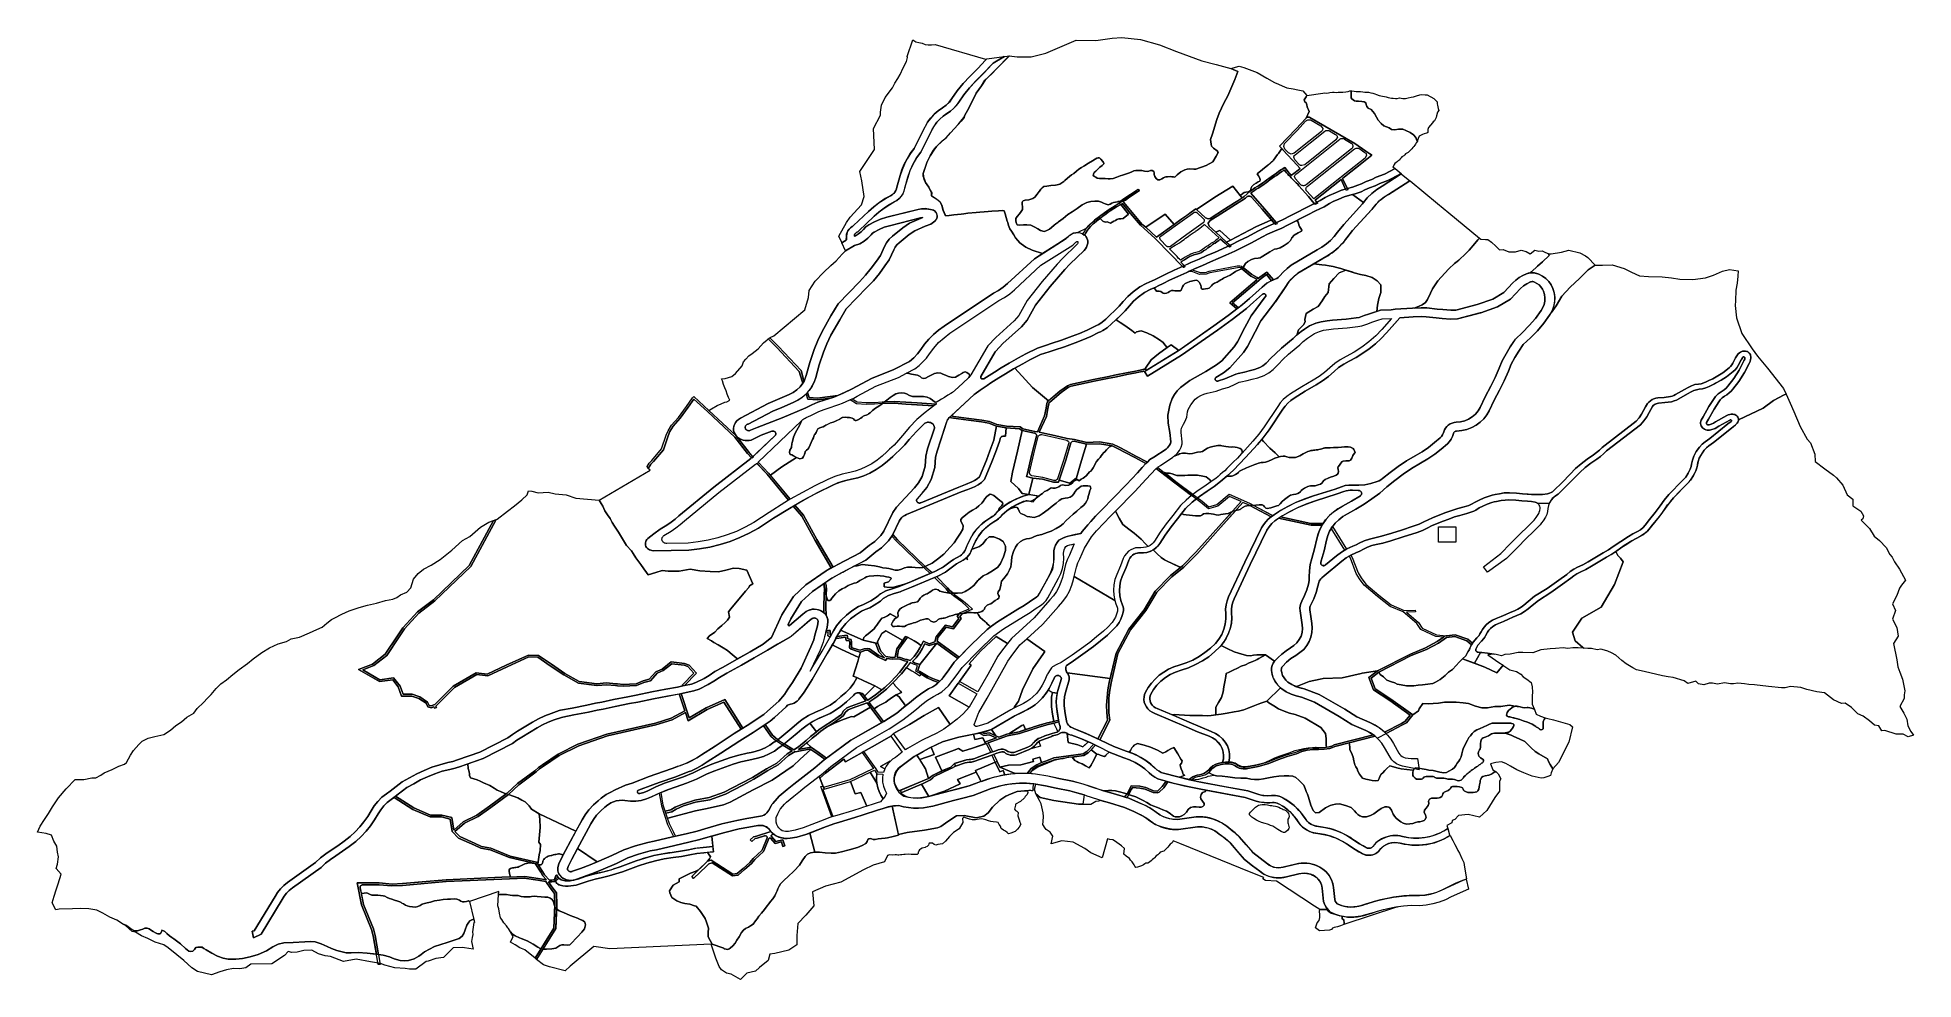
# Model space of a CAD drawing. Header units: inches. Extents: x 90.6481 to 90.6673, y 27.2124 to 27.2221.
import ezdxf

# ---------------------------------------------------------------- set-up
doc = ezdxf.new("R2010")
doc.units = ezdxf.units.IN
doc.header["$MEASUREMENT"] = 0
doc.layers.add('precincts', color=7, linetype='Continuous', lineweight=9, true_color=0xc9f2cb)

msp = doc.modelspace()

# ---------------------------------------------------------------- linework, layer by layer
at = {"layer": 'precincts'}
for points in [[(90.657182, 27.222045), (90.657214, 27.222041), (90.657248, 27.222044), (90.657285, 27.222047), (90.657805, 27.221896), (90.657806, 27.221897), (90.657817, 27.221898), (90.657805, 27.221886), (90.657726, 27.221801), (90.657643, 27.221718), (90.657575, 27.221646), (90.657513, 27.22157), (90.657458, 27.221491), (90.657432, 27.221455), (90.6574, 27.221423), (90.657362, 27.221397), (90.657317, 27.221365), (90.657277, 27.22133), (90.65724, 27.221291), (90.657209, 27.221248), (90.657183, 27.221203), (90.65707, 27.220978), (90.657032, 27.220926), (90.656999, 27.220872), (90.65697, 27.220816), (90.656946, 27.220758), (90.656926, 27.220699), (90.656894, 27.220582), (90.65689, 27.220564), (90.656883, 27.220546), (90.656873, 27.22053), (90.656861, 27.220515), (90.656845, 27.220503), (90.656828, 27.220493), (90.656773, 27.220463), (90.656713, 27.220422), (90.656656, 27.220379), (90.656602, 27.220332), (90.656448, 27.220186), (90.656441, 27.22018), (90.656434, 27.220176), (90.656418, 27.220164), (90.656403, 27.22015), (90.656391, 27.220134), (90.656383, 27.220116), (90.656377, 27.220098), (90.656375, 27.220079), (90.656374, 27.220038), (90.656327, 27.220011), (90.656297, 27.220076), (90.656375, 27.220216), (90.656413, 27.220271), (90.656529, 27.220398), (90.656558, 27.220485), (90.656532, 27.220644), (90.656512, 27.22074), (90.656664, 27.220968), (90.656654, 27.221184), (90.656726, 27.22132), (90.656724, 27.221342), (90.656724, 27.221352), (90.656735, 27.221422), (90.656772, 27.2215), (90.656849, 27.2216), (90.656872, 27.221649), (90.656904, 27.221698), (90.656925, 27.221738), (90.656957, 27.221808), (90.656992, 27.221872), (90.657001, 27.221911), (90.656999, 27.221923), (90.657058, 27.222093), (90.657087, 27.222074), (90.65712, 27.222066), (90.657151, 27.222059)], [(90.659394, 27.222097), (90.659592, 27.222043), (90.659764, 27.221975), (90.660025, 27.221877), (90.660172, 27.221839), (90.660325, 27.221798), (90.660394, 27.221769), (90.660365, 27.221687), (90.660292, 27.221518), (90.660253, 27.221443), (90.660203, 27.221342), (90.660179, 27.221276), (90.660134, 27.22113), (90.660114, 27.221069), (90.660123, 27.221023), (90.660125, 27.221003), (90.660147, 27.22098), (90.660183, 27.220954), (90.660195, 27.220937), (90.660174, 27.220899), (90.660138, 27.220842), (90.660071, 27.220802), (90.659965, 27.220766), (90.659942, 27.220764), (90.659897, 27.220768), (90.659874, 27.220767), (90.659852, 27.220758), (90.65981, 27.220738), (90.659772, 27.220706), (90.659749, 27.220685), (90.659736, 27.220686), (90.659724, 27.220686), (90.659717, 27.220686), (90.659703, 27.220689), (90.659672, 27.220687), (90.659667, 27.220688), (90.659656, 27.220687), (90.659646, 27.220683), (90.659631, 27.220676), (90.659615, 27.220667), (90.659593, 27.220657), (90.659574, 27.220657), (90.659558, 27.22067), (90.659543, 27.220689), (90.659536, 27.220711), (90.659535, 27.220727), (90.659532, 27.22074), (90.659516, 27.220751), (90.659498, 27.220751), (90.65948, 27.220746), (90.659464, 27.220741), (90.659438, 27.220745), (90.659437, 27.220745), (90.659408, 27.220752), (90.659381, 27.220753), (90.659347, 27.220753), (90.659328, 27.220748), (90.659305, 27.220739), (90.659282, 27.220727), (90.659241, 27.220713), (90.65921, 27.220703), (90.659187, 27.220698), (90.659153, 27.220684), (90.659115, 27.220671), (90.659083, 27.220665), (90.659063, 27.220666), (90.659033, 27.220669), (90.659011, 27.220671), (90.658996, 27.220671), (90.658973, 27.22067), (90.658954, 27.220673), (90.65895, 27.220673), (90.658936, 27.220682), (90.658924, 27.220689), (90.658911, 27.220701), (90.658912, 27.220715), (90.658921, 27.220731), (90.658936, 27.220746), (90.658954, 27.220763), (90.658977, 27.220785), (90.659003, 27.220803), (90.659013, 27.220814), (90.65902, 27.220821), (90.65902, 27.220828), (90.659016, 27.220834), (90.659009, 27.220843), (90.658988, 27.220867), (90.658978, 27.220878), (90.65897, 27.220883), (90.65896, 27.220881), (90.658948, 27.220877), (90.658931, 27.220868), (90.658901, 27.220851), (90.658862, 27.220826), (90.658824, 27.220802), (90.658812, 27.220795), (90.658791, 27.220782), (90.658763, 27.220764), (90.658739, 27.220745), (90.658711, 27.220721), (90.658687, 27.220706), (90.658647, 27.220672), (90.658619, 27.220648), (90.658609, 27.22064), (90.658586, 27.220624), (90.658567, 27.220613), (90.658539, 27.220605), (90.658521, 27.2206), (90.658476, 27.220596), (90.658434, 27.220591), (90.658403, 27.220586), (90.658386, 27.220575), (90.658373, 27.220559), (90.658359, 27.22054), (90.658356, 27.220535), (90.658333, 27.220507), (90.658309, 27.220479), (90.658289, 27.220463), (90.65827, 27.220456), (90.658248, 27.22045), (90.658211, 27.220446), (90.658191, 27.22044), (90.658185, 27.220434), (90.658181, 27.220425), (90.658179, 27.220414), (90.658184, 27.220373), (90.658183, 27.220351), (90.658169, 27.220329), (90.658152, 27.220307), (90.658127, 27.220279), (90.658114, 27.220258), (90.658115, 27.220231), (90.658121, 27.220209), (90.658129, 27.220193), (90.658153, 27.220189), (90.658192, 27.220194), (90.658227, 27.220193), (90.658269, 27.220191), (90.65831, 27.22017), (90.658341, 27.220154), (90.658367, 27.220136), (90.658405, 27.220125), (90.658415, 27.220127), (90.658435, 27.220134), (90.658461, 27.220148), (90.658483, 27.220167), (90.658509, 27.220191), (90.658527, 27.220205), (90.658545, 27.220216), (90.658554, 27.220223), (90.6586, 27.220259), (90.65865, 27.220299), (90.658693, 27.220328), (90.658744, 27.22036), (90.658798, 27.220399), (90.658846, 27.220424), (90.658886, 27.220435), (90.658926, 27.220436), (90.658963, 27.220436), (90.658995, 27.220426), (90.659016, 27.220417), (90.659031, 27.220408), (90.659052, 27.220401), (90.659063, 27.2204), (90.659083, 27.220407), (90.6591, 27.220417), (90.659117, 27.220423), (90.659139, 27.220425), (90.659161, 27.220431), (90.659164, 27.220433), (90.659186, 27.220435), (90.659224, 27.22046), (90.659373, 27.220559), (90.659386, 27.220545), (90.659253, 27.220456), (90.659218, 27.220433), (90.659195, 27.220425), (90.659134, 27.22039), (90.659063, 27.220345), (90.658989, 27.220291), (90.658922, 27.22024), (90.658881, 27.220202), (90.658838, 27.220156), (90.658753, 27.220114), (90.658708, 27.220107), (90.658672, 27.220089), (90.658638, 27.220059), (90.658584, 27.220024), (90.658509, 27.219976), (90.658389, 27.2199), (90.658283, 27.219932), (90.658217, 27.219965), (90.65817, 27.219999), (90.658157, 27.220008), (90.658137, 27.220032), (90.658113, 27.220061), (90.658095, 27.220091), (90.658069, 27.220127), (90.658054, 27.220152), (90.658041, 27.220187), (90.658032, 27.220216), (90.658027, 27.220231), (90.658017, 27.22027), (90.658006, 27.220308), (90.657996, 27.220339), (90.657973, 27.220341), (90.657938, 27.220338), (90.657868, 27.220333), (90.65783, 27.22033), (90.657791, 27.220328), (90.657746, 27.220324), (90.657709, 27.220321), (90.657622, 27.220312), (90.65758, 27.220307), (90.657554, 27.220304), (90.657517, 27.220299), (90.657478, 27.220296), (90.657431, 27.22029), (90.657394, 27.220287), (90.657368, 27.220342), (90.657353, 27.220393), (90.657336, 27.220425), (90.657301, 27.220458), (90.657247, 27.220491), (90.657249, 27.220523), (90.657234, 27.220551), (90.65722, 27.22058), (90.657204, 27.220604), (90.657187, 27.220629), (90.657174, 27.220658), (90.657169, 27.220676), (90.657164, 27.22069), (90.657163, 27.220721), (90.657199, 27.220832), (90.657234, 27.220902), (90.65727, 27.220959), (90.657298, 27.220996), (90.657359, 27.221057), (90.657398, 27.221089), (90.657444, 27.22114), (90.657523, 27.221224), (90.657551, 27.221257), (90.657582, 27.221295), (90.657588, 27.221312), (90.657634, 27.221398), (90.657706, 27.221545), (90.657762, 27.221623), (90.657797, 27.22168), (90.657867, 27.221746), (90.657915, 27.221796), (90.658048, 27.221929), (90.658127, 27.221918), (90.658273, 27.221919), (90.658423, 27.221958), (90.658734, 27.222091), (90.658936, 27.222086), (90.659106, 27.22211), (90.659203, 27.222118)], [(90.656455, 27.220077), (90.656455, 27.220076), (90.656468, 27.220081), (90.656498, 27.2201), (90.656525, 27.220122), (90.656549, 27.220147), (90.656574, 27.220172), (90.656604, 27.220193), (90.656662, 27.220225), (90.656723, 27.220251), (90.656788, 27.220271), (90.657109, 27.220352), (90.657145, 27.220358), (90.657182, 27.220359), (90.657219, 27.220356), (90.657255, 27.220348), (90.657267, 27.220343), (90.657278, 27.220336), (90.657287, 27.220328), (90.657295, 27.220319), (90.657301, 27.220308), (90.657305, 27.220297), (90.657306, 27.220285), (90.657306, 27.220274), (90.657303, 27.220262), (90.657298, 27.220251), (90.657291, 27.220242), (90.657282, 27.220233), (90.65724, 27.220199), (90.657182, 27.22018), (90.657076, 27.220133), (90.657018, 27.220094), (90.656916, 27.22001), (90.656893, 27.219988), (90.656874, 27.219964), (90.65686, 27.219938), (90.656814, 27.219835), (90.65677, 27.219773), (90.656713, 27.219695), (90.656651, 27.21962), (90.656584, 27.219549), (90.656371, 27.219332), (90.656306, 27.219219), (90.656215, 27.219059), (90.656174, 27.218972), (90.656139, 27.218884), (90.656096, 27.218756), (90.656059, 27.218626), (90.656043, 27.218579), (90.656021, 27.218535), (90.655993, 27.218493), (90.655959, 27.218455), (90.655919, 27.218421), (90.655876, 27.218392), (90.655828, 27.218368), (90.65571, 27.218318), (90.65562, 27.218278), (90.655364, 27.218146), (90.655358, 27.218145), (90.655352, 27.218142), (90.655347, 27.218138), (90.655342, 27.218134), (90.655339, 27.218129), (90.655336, 27.218124), (90.655334, 27.218119), (90.655334, 27.218113), (90.655334, 27.218107), (90.655336, 27.218101), (90.655339, 27.218096), (90.655342, 27.218091), (90.655347, 27.218087), (90.655352, 27.218084), (90.655358, 27.218081), (90.655364, 27.21808), (90.655371, 27.218079), (90.655377, 27.218079), (90.655383, 27.21808), (90.655389, 27.218083), (90.655456, 27.218113), (90.655716, 27.218211), (90.655959, 27.218313), (90.656018, 27.218344), (90.656081, 27.218371), (90.656145, 27.218392), (90.656245, 27.218425), (90.656341, 27.218465), (90.656434, 27.21851), (90.656632, 27.218615), (90.656863, 27.218706), (90.657022, 27.218791), (90.657067, 27.218827), (90.657106, 27.218868), (90.65714, 27.218913), (90.657178, 27.218968), (90.657222, 27.219019), (90.65727, 27.219067), (90.657322, 27.219112), (90.657378, 27.219152), (90.657886, 27.219492), (90.657937, 27.21952), (90.657985, 27.219553), (90.658029, 27.21959), (90.658305, 27.219846), (90.658631, 27.220054), (90.658638, 27.220059), (90.658644, 27.220064), (90.658652, 27.220072), (90.658669, 27.220086), (90.658687, 27.220098), (90.658708, 27.220107), (90.65873, 27.220112), (90.658753, 27.220114), (90.658776, 27.220112), (90.658793, 27.220106), (90.658809, 27.220097), (90.658823, 27.220086), (90.658835, 27.220073), (90.658844, 27.220058), (90.65885, 27.220042), (90.658853, 27.220026), (90.658853, 27.220005), (90.658849, 27.219984), (90.658842, 27.219964), (90.65883, 27.219946), (90.658816, 27.219929), (90.658669, 27.219789), (90.65862, 27.219735), (90.658468, 27.21956), (90.658318, 27.219368), (90.658231, 27.219215), (90.658173, 27.219147), (90.657983, 27.218976), (90.65791, 27.218896), (90.657904, 27.218888), (90.657756, 27.218636), (90.657755, 27.218633), (90.657754, 27.21863), (90.657754, 27.218627), (90.657754, 27.218624), (90.657755, 27.218621), (90.657756, 27.218619), (90.657758, 27.218616), (90.65776, 27.218614), (90.657763, 27.218612), (90.657766, 27.218611), (90.657769, 27.21861), (90.657773, 27.21861), (90.657776, 27.21861), (90.657779, 27.21861), (90.657782, 27.218611), (90.657785, 27.218613), (90.657895, 27.218681), (90.657964, 27.218724), (90.658048, 27.218774), (90.658144, 27.218828), (90.658218, 27.21887), (90.658336, 27.218926), (90.658429, 27.218956), (90.658479, 27.218974), (90.658585, 27.21901), (90.658695, 27.219049), (90.65877, 27.219079), (90.658848, 27.219112), (90.658924, 27.219149), (90.658944, 27.219159), (90.658967, 27.21917), (90.659001, 27.219193), (90.659041, 27.219226), (90.659082, 27.219266), (90.659132, 27.219315), (90.659175, 27.219357), (90.659218, 27.219405), (90.659265, 27.219459), (90.659319, 27.219505), (90.65939, 27.219556), (90.659454, 27.219592), (90.659516, 27.219619), (90.659538, 27.219629), (90.659587, 27.219654), (90.659656, 27.219688), (90.659741, 27.219727), (90.659833, 27.219769), (90.659914, 27.219808), (90.659998, 27.219841), (90.660078, 27.219877), (90.660157, 27.219911), (90.660238, 27.219946), (90.660326, 27.219987), (90.660414, 27.220031), (90.660494, 27.220071), (90.660562, 27.220107), (90.660607, 27.220133), (90.660663, 27.220161), (90.660737, 27.220193), (90.66081, 27.220225), (90.660867, 27.220252), (90.660927, 27.220283), (90.661014, 27.220328), (90.661074, 27.220358), (90.661155, 27.220399), (90.66124, 27.220442), (90.661293, 27.220473), (90.661335, 27.220496), (90.661398, 27.220524), (90.66146, 27.22055), (90.661523, 27.220566), (90.661574, 27.220579), (90.661628, 27.2206), (90.661665, 27.220616), (90.661715, 27.22064), (90.661773, 27.22066), (90.661818, 27.220683), (90.661902, 27.220714), (90.662011, 27.220771), (90.662072, 27.220721), (90.662056, 27.220711), (90.661938, 27.220649), (90.661853, 27.220617), (90.661807, 27.220595), (90.661749, 27.220574), (90.661702, 27.220552), (90.661662, 27.220534), (90.661601, 27.220511), (90.661546, 27.220497), (90.661488, 27.220482), (90.661434, 27.220459), (90.661375, 27.220433), (90.661336, 27.220412), (90.661282, 27.22038), (90.661195, 27.220336), (90.661114, 27.220295), (90.661054, 27.220265), (90.660967, 27.22022), (90.660906, 27.220189), (90.660847, 27.220161), (90.660773, 27.220128), (90.6607, 27.220097), (90.660648, 27.220071), (90.660605, 27.220046), (90.660535, 27.220009), (90.660454, 27.219968), (90.660364, 27.219923), (90.660274, 27.219882), (90.660192, 27.219847), (90.660114, 27.219812), (90.660032, 27.219775), (90.659949, 27.219743), (90.659871, 27.219705), (90.659778, 27.219663), (90.659694, 27.219624), (90.659627, 27.219591), (90.659577, 27.219566), (90.659553, 27.219555), (90.659494, 27.219528), (90.659437, 27.219497), (90.659372, 27.21945), (90.659325, 27.219411), (90.659281, 27.219361), (90.659237, 27.219311), (90.659192, 27.219266), (90.659142, 27.219217), (90.659098, 27.219175), (90.659052, 27.219137), (90.65901, 27.219109), (90.658984, 27.219096), (90.658963, 27.219086), (90.658884, 27.219047), (90.658804, 27.219013), (90.658726, 27.218983), (90.658614, 27.218942), (90.658508, 27.218907), (90.658458, 27.218889), (90.658369, 27.21886), (90.658259, 27.218808), (90.658187, 27.218767), (90.658092, 27.218714), (90.65801, 27.218664), (90.657941, 27.218622), (90.657858, 27.21857), (90.65782, 27.218543), (90.657747, 27.218494), (90.657697, 27.218458), (90.657687, 27.21845), (90.657436, 27.218219), (90.657424, 27.218206), (90.657414, 27.218191), (90.657407, 27.218176), (90.657306, 27.217867), (90.657289, 27.217806), (90.657283, 27.217702), (90.657246, 27.217576), (90.657202, 27.217496), (90.657102, 27.21738), (90.657099, 27.217377), (90.657097, 27.217373), (90.657096, 27.217368), (90.657095, 27.217364), (90.657095, 27.217359), (90.657097, 27.217355), (90.657099, 27.217351), (90.657101, 27.217347), (90.657105, 27.217343), (90.657109, 27.21734), (90.657113, 27.217338), (90.657118, 27.217337), (90.657123, 27.217336), (90.657128, 27.217336), (90.657133, 27.217337), (90.657138, 27.217339), (90.657529, 27.217499), (90.657531, 27.2175), (90.657597, 27.217525), (90.657663, 27.217552), (90.657691, 27.217566), (90.657717, 27.217584), (90.65774, 27.217605), (90.657812, 27.217776), (90.657849, 27.217873), (90.657889, 27.21798), (90.657906, 27.218073), (90.657915, 27.218125), (90.658017, 27.218109), (90.658008, 27.218023), (90.657999, 27.218024), (90.657993, 27.218024), (90.657986, 27.218024), (90.65798, 27.218023), (90.657974, 27.218021), (90.657969, 27.218018), (90.657964, 27.218014), (90.65796, 27.21801), (90.657957, 27.218005), (90.657954, 27.218), (90.657953, 27.217994), (90.657948, 27.217967), (90.657906, 27.217855), (90.657869, 27.217758), (90.657793, 27.217578), (90.657763, 27.217548), (90.657728, 27.217523), (90.657689, 27.217503), (90.657622, 27.217475), (90.657553, 27.21745), (90.656993, 27.217219), (90.656973, 27.217209), (90.656956, 27.217197), (90.65694, 27.217183), (90.656927, 27.217167), (90.656917, 27.217149), (90.656848, 27.217006), (90.656808, 27.216949), (90.656736, 27.216876), (90.656678, 27.216834), (90.656574, 27.216749), (90.656337, 27.216627), (90.656223, 27.216565), (90.656025, 27.216426), (90.655913, 27.216323), (90.655802, 27.216148), (90.655775, 27.216089), (90.655775, 27.216087), (90.655774, 27.216086), (90.655774, 27.216084), (90.655775, 27.216083), (90.655775, 27.216081), (90.655776, 27.21608), (90.655778, 27.216079), (90.655779, 27.216078), (90.65578, 27.216077), (90.655782, 27.216076), (90.655784, 27.216076), (90.655785, 27.216076), (90.655787, 27.216076), (90.655789, 27.216077), (90.65579, 27.216078), (90.655791, 27.216079), (90.655927, 27.216194), (90.655961, 27.216221), (90.655981, 27.216232), (90.656004, 27.21624), (90.656027, 27.216244), (90.656051, 27.216245), (90.656075, 27.216242), (90.656098, 27.216235), (90.656119, 27.216225), (90.656138, 27.216212), (90.656155, 27.216196), (90.656168, 27.216178), (90.656177, 27.216159), (90.656183, 27.216138), (90.656184, 27.216116), (90.656176, 27.216058), (90.656149, 27.21596), (90.656137, 27.215908), (90.656104, 27.215825), (90.656003, 27.215608), (90.65602, 27.215638), (90.656124, 27.215815), (90.656187, 27.215923), (90.656242, 27.216024), (90.656273, 27.216073), (90.65632, 27.216132), (90.656376, 27.216184), (90.65643, 27.216227), (90.656498, 27.216272), (90.656542, 27.216291), (90.656585, 27.216309), (90.656625, 27.216332), (90.656684, 27.216369), (90.656707, 27.21639), (90.656715, 27.216396), (90.656723, 27.216402), (90.656781, 27.216433), (90.656845, 27.216456), (90.656906, 27.216475), (90.656915, 27.216478), (90.657019, 27.216521), (90.657284, 27.216633), (90.65736, 27.216674), (90.657372, 27.216681), (90.657439, 27.216733), (90.657473, 27.216756), (90.657542, 27.216795), (90.657557, 27.216804), (90.657571, 27.216816), (90.657582, 27.21683), (90.657592, 27.216844), (90.657599, 27.21686), (90.657621, 27.216917), (90.657649, 27.216972), (90.657681, 27.217025), (90.657716, 27.217072), (90.657758, 27.217116), (90.657806, 27.217154), (90.657858, 27.217188), (90.657885, 27.217205), (90.657908, 27.217226), (90.657928, 27.217249), (90.657973, 27.217289), (90.658022, 27.217325), (90.658075, 27.217356), (90.658131, 27.217384), (90.658189, 27.217406), (90.65825, 27.217424), (90.658253, 27.217424), (90.658341, 27.21741), (90.658285, 27.217346), (90.658252, 27.217354), (90.658242, 27.217356), (90.658231, 27.217357), (90.658221, 27.217357), (90.65821, 27.217355), (90.658189, 27.21735), (90.658131, 27.217323), (90.658075, 27.217292), (90.658023, 27.217256), (90.657975, 27.217216), (90.657951, 27.217188), (90.657922, 27.217163), (90.65789, 27.217142), (90.657844, 27.217112), (90.657802, 27.217078), (90.657765, 27.217039), (90.657733, 27.216997), (90.657703, 27.216948), (90.657677, 27.216896), (90.657656, 27.216844), (90.657646, 27.216821), (90.657633, 27.216799), (90.657616, 27.21678), (90.657596, 27.216763), (90.657574, 27.216749), (90.657507, 27.216712), (90.657477, 27.216691), (90.657411, 27.21664), (90.657391, 27.216627), (90.657312, 27.216585), (90.657044, 27.216472), (90.656941, 27.216429), (90.656925, 27.216423), (90.656866, 27.216406), (90.656808, 27.216385), (90.656752, 27.216354), (90.656723, 27.216327), (90.656659, 27.216287), (90.656614, 27.216261), (90.656568, 27.216243), (90.65653, 27.216225), (90.656468, 27.216185), (90.656418, 27.216145), (90.656367, 27.216097), (90.656324, 27.216044), (90.656296, 27.215999), (90.656241, 27.215898), (90.656178, 27.21579), (90.656074, 27.215612), (90.656021, 27.215522), (90.65597, 27.215441), (90.655934, 27.215382), (90.655885, 27.21532), (90.655881, 27.215314), (90.655868, 27.215301), (90.655853, 27.21529), (90.655836, 27.21528), (90.655818, 27.215273), (90.655799, 27.215269), (90.655789, 27.215267), (90.655779, 27.215264), (90.655769, 27.215259), (90.655755, 27.215243), (90.655635, 27.215134), (90.65559, 27.215096), (90.655416, 27.214978), (90.655279, 27.214894), (90.655084, 27.214766), (90.654945, 27.214678), (90.654893, 27.214643), (90.654839, 27.214612), (90.654782, 27.214585), (90.654748, 27.214573), (90.654623, 27.214525), (90.654452, 27.214464), (90.654384, 27.214442), (90.654239, 27.214386), (90.654236, 27.214384), (90.654233, 27.214383), (90.654231, 27.21438), (90.654229, 27.214378), (90.654228, 27.214375), (90.654227, 27.214372), (90.654226, 27.214369), (90.654227, 27.214366), (90.654227, 27.214364), (90.654229, 27.214361), (90.654231, 27.214358), (90.654233, 27.214356), (90.654235, 27.214354), (90.654238, 27.214353), (90.654241, 27.214352), (90.654245, 27.214351), (90.654248, 27.214351), (90.654251, 27.214352), (90.654293, 27.214363), (90.654333, 27.21438), (90.654418, 27.214421), (90.654506, 27.214457), (90.654597, 27.214488), (90.654699, 27.214524), (90.654799, 27.214565), (90.654897, 27.214612), (90.654944, 27.214634), (90.654992, 27.214653), (90.655185, 27.214722), (90.65527, 27.214745), (90.655355, 27.214765), (90.655397, 27.214774), (90.655438, 27.214784), (90.655491, 27.2148), (90.65554, 27.214821), (90.655587, 27.214847), (90.65563, 27.214878), (90.655639, 27.214884), (90.655662, 27.214899), (90.65567, 27.214904), (90.655812, 27.215022), (90.655865, 27.215068), (90.65592, 27.215112), (90.655986, 27.215152), (90.656056, 27.215189), (90.656128, 27.21522), (90.656168, 27.215238), (90.656207, 27.215259), (90.656265, 27.215301), (90.656318, 27.215347), (90.656367, 27.21539), (90.656413, 27.215435), (90.656449, 27.215484), (90.656479, 27.215534), (90.656481, 27.215542), (90.656553, 27.21551), (90.656666, 27.215458), (90.65656, 27.215353), (90.656545, 27.215372), (90.656537, 27.215378), (90.656527, 27.215382), (90.656517, 27.215385), (90.656507, 27.215386), (90.656497, 27.215386), (90.656486, 27.215385), (90.656476, 27.215382), (90.656467, 27.215378), (90.656459, 27.215372), (90.656447, 27.21536), (90.656412, 27.215327), (90.656375, 27.215295), (90.656317, 27.215245), (90.656253, 27.2152), (90.656208, 27.215175), (90.656161, 27.215154), (90.656095, 27.215125), (90.656031, 27.215092), (90.65597, 27.215055), (90.655918, 27.215014), (90.655868, 27.214971), (90.655725, 27.214851), (90.65571, 27.214841), (90.655684, 27.214824), (90.655634, 27.214788), (90.65558, 27.214758), (90.655522, 27.214733), (90.655461, 27.214715), (90.655417, 27.214704), (90.655373, 27.214695), (90.655291, 27.214676), (90.655211, 27.214653), (90.655022, 27.214586), (90.654979, 27.214569), (90.654937, 27.214549), (90.654835, 27.214501), (90.654731, 27.214458), (90.654624, 27.21442), (90.654538, 27.21439), (90.654454, 27.214356), (90.654372, 27.214317), (90.654321, 27.214296), (90.654267, 27.214281), (90.654211, 27.214273), (90.654155, 27.214272), (90.654099, 27.214279), (90.654069, 27.214282), (90.654039, 27.214281), (90.654009, 27.214276), (90.653981, 27.214268), (90.653954, 27.214255), (90.653929, 27.21424), (90.653922, 27.214234), (90.653893, 27.214211), (90.653851, 27.214174), (90.653808, 27.214128), (90.653776, 27.214086), (90.653749, 27.214041), (90.653632, 27.213825), (90.653553, 27.213678), (90.653516, 27.213603), (90.653509, 27.213583), (90.653508, 27.213579), (90.653508, 27.213575), (90.653509, 27.213571), (90.653511, 27.213568), (90.653513, 27.213564), (90.653516, 27.21356), (90.65352, 27.213557), (90.653524, 27.213554), (90.653529, 27.213552), (90.653535, 27.21355), (90.65354, 27.213549), (90.653546, 27.213549), (90.653551, 27.21355), (90.653557, 27.213552), (90.653562, 27.213554), (90.653643, 27.213583), (90.653743, 27.21362), (90.65383, 27.213657), (90.653966, 27.213715), (90.654087, 27.213774), (90.654206, 27.213815), (90.654334, 27.21385), (90.6544, 27.213862), (90.654586, 27.213906), (90.654728, 27.213939), (90.65484, 27.213965), (90.654919, 27.21399), (90.655095, 27.214039), (90.655249, 27.214076), (90.655353, 27.214095), (90.655491, 27.21412), (90.655509, 27.214124), (90.655526, 27.214131), (90.655542, 27.214141), (90.655556, 27.214152), (90.655568, 27.214166), (90.655577, 27.21418), (90.6556, 27.214224), (90.655608, 27.214238), (90.655618, 27.214251), (90.655663, 27.214301), (90.655685, 27.214324), (90.655766, 27.214392), (90.655834, 27.214447), (90.656049, 27.214615), (90.656147, 27.214697), (90.656419, 27.214899), (90.656758, 27.215093), (90.656891, 27.215179), (90.656962, 27.215235), (90.657022, 27.215284), (90.657083, 27.215336), (90.657148, 27.215384), (90.657218, 27.215426), (90.657262, 27.215449), (90.657303, 27.215476), (90.657338, 27.215508), (90.657368, 27.215545), (90.657427, 27.215623), (90.657482, 27.215701), (90.657655, 27.215878), (90.657819, 27.216036), (90.65785, 27.21606), (90.657928, 27.216115), (90.658137, 27.216246), (90.658202, 27.216285), (90.658254, 27.21632), (90.658317, 27.216362), (90.658331, 27.216374), (90.658344, 27.216387), (90.658353, 27.216402), (90.658415, 27.216514), (90.658463, 27.216603), (90.658482, 27.216643), (90.658495, 27.216685), (90.658504, 27.216729), (90.658507, 27.216773), (90.658505, 27.216816), (90.658506, 27.216846), (90.658512, 27.216875), (90.658523, 27.216903), (90.658538, 27.216929), (90.658557, 27.216953), (90.658591, 27.216973), (90.658627, 27.216988), (90.658666, 27.216999), (90.658784, 27.217023), (90.658797, 27.217044), (90.658836, 27.217092), (90.658853, 27.217112), (90.658884, 27.217146), (90.658933, 27.2172), (90.658995, 27.217263), (90.65925, 27.217522), (90.659364, 27.217647), (90.659413, 27.217701), (90.659452, 27.217741), (90.659466, 27.217755), (90.659493, 27.217782), (90.659531, 27.217807), (90.659658, 27.21789), (90.659673, 27.217902), (90.659685, 27.217915), (90.659695, 27.21793), (90.659703, 27.217946), (90.659708, 27.217963), (90.659697, 27.218061), (90.659681, 27.218157), (90.659678, 27.218238), (90.659698, 27.218342), (90.659721, 27.218408), (90.659745, 27.21845), (90.659774, 27.218489), (90.659808, 27.218524), (90.659848, 27.218555), (90.659903, 27.218594), (90.660068, 27.218687), (90.660177, 27.218757), (90.66023, 27.218798), (90.660358, 27.218942), (90.660391, 27.218992), (90.660469, 27.219138), (90.660531, 27.219258), (90.660678, 27.219453), (90.660682, 27.219459), (90.660683, 27.219461), (90.660684, 27.219464), (90.660685, 27.219467), (90.660685, 27.21947), (90.660684, 27.219474), (90.660682, 27.219476), (90.660681, 27.219479), (90.660678, 27.219481), (90.660676, 27.219483), (90.660673, 27.219485), (90.660669, 27.219486), (90.660666, 27.219486), (90.660663, 27.219486), (90.660659, 27.219486), (90.660656, 27.219484), (90.660653, 27.219483), (90.66065, 27.219481), (90.660558, 27.2194), (90.660485, 27.219335), (90.660336, 27.219221), (90.660186, 27.219112), (90.659818, 27.218856), (90.659469, 27.218639), (90.659438, 27.218686), (90.659782, 27.2189), (90.660149, 27.219155), (90.660297, 27.219263), (90.660444, 27.219375), (90.660516, 27.219438), (90.660644, 27.219552), (90.660668, 27.219574), (90.660694, 27.219593), (90.660731, 27.219614), (90.66077, 27.219632), (90.660786, 27.219639), (90.660798, 27.219644), (90.660809, 27.219651), (90.660818, 27.219659), (90.660827, 27.219669), (90.660862, 27.219709), (90.660901, 27.219746), (90.660944, 27.21978), (90.66121, 27.219937), (90.661259, 27.219965), (90.661305, 27.219998), (90.661347, 27.220034), (90.661385, 27.220074), (90.661418, 27.220117), (90.661483, 27.220197), (90.661677, 27.22041), (90.661686, 27.220423), (90.661726, 27.220472), (90.661772, 27.220517), (90.661824, 27.220557), (90.661879, 27.220592), (90.662075, 27.220719), (90.662162, 27.220647), (90.661944, 27.220506), (90.661898, 27.220477), (90.661855, 27.220444), (90.661816, 27.220406), (90.661783, 27.220366), (90.661772, 27.22035), (90.661575, 27.220134), (90.661515, 27.22006), (90.661476, 27.220009), (90.661431, 27.219962), (90.661382, 27.21992), (90.661328, 27.219882), (90.66127, 27.219849), (90.661013, 27.219696), (90.66098, 27.219669), (90.660949, 27.21964), (90.660921, 27.219608), (90.660888, 27.21956), (90.660781, 27.219404), (90.660776, 27.219397), (90.660632, 27.219207), (90.660574, 27.219094), (90.660494, 27.218944), (90.660454, 27.218883), (90.660314, 27.218725), (90.660249, 27.218675), (90.66017, 27.218624), (90.660167, 27.218622), (90.660165, 27.218619), (90.660164, 27.218616), (90.660163, 27.218612), (90.660163, 27.218609), (90.660163, 27.218605), (90.660164, 27.218602), (90.660166, 27.218599), (90.660168, 27.218596), (90.66017, 27.218594), (90.660174, 27.218592), (90.660177, 27.21859), (90.660181, 27.218589), (90.660184, 27.218589), (90.660188, 27.218589), (90.660192, 27.218589), (90.660196, 27.21859), (90.660263, 27.21861), (90.660375, 27.218661), (90.6604, 27.218667), (90.660464, 27.218681), (90.660513, 27.218694), (90.660567, 27.218708), (90.660621, 27.218728), (90.660654, 27.218746), (90.660687, 27.218772), (90.660736, 27.218823), (90.660784, 27.21887), (90.660844, 27.218928), (90.660926, 27.218995), (90.660963, 27.219027), (90.660998, 27.219059), (90.661047, 27.219099), (90.66108, 27.219122), (90.661132, 27.219155), (90.661197, 27.219184), (90.661251, 27.219197), (90.661314, 27.219209), (90.661369, 27.219216), (90.661509, 27.219226), (90.66161, 27.219237), (90.661643, 27.219243), (90.661694, 27.219261), (90.661737, 27.219277), (90.6618, 27.219298), (90.661861, 27.219316), (90.661971, 27.219322), (90.662013, 27.219326), (90.662191, 27.219338), (90.66228, 27.219341), (90.662339, 27.21934), (90.662445, 27.219328), (90.662503, 27.219323), (90.662584, 27.219316), (90.662635, 27.219318), (90.662856, 27.219374), (90.663014, 27.219431), (90.663128, 27.219499), (90.663222, 27.219598), (90.663252, 27.219626), (90.663286, 27.219651), (90.663322, 27.219673), (90.663361, 27.21969), (90.663386, 27.219697), (90.663412, 27.2197), (90.663438, 27.2197), (90.663464, 27.219695), (90.663488, 27.219687), (90.663526, 27.219666), (90.663561, 27.219641), (90.66359, 27.21961), (90.663614, 27.219577), (90.663632, 27.21954), (90.663645, 27.219494), (90.663651, 27.219446), (90.663649, 27.219399), (90.66364, 27.219352), (90.663622, 27.219307), (90.663598, 27.219265), (90.663539, 27.219184), (90.663473, 27.219106), (90.663402, 27.219032), (90.663326, 27.218963), (90.663282, 27.218896), (90.663241, 27.21883), (90.663205, 27.218761), (90.663175, 27.21869), (90.663133, 27.218592), (90.663084, 27.218496), (90.663029, 27.218391), (90.662977, 27.218284), (90.662953, 27.218241), (90.662923, 27.218201), (90.662886, 27.218166), (90.662844, 27.218136), (90.662798, 27.218111), (90.662748, 27.218092), (90.662696, 27.21808), (90.662643, 27.218075), (90.662637, 27.218074), (90.662632, 27.218073), (90.662628, 27.218071), (90.662623, 27.218068), (90.662618, 27.218064), (90.662615, 27.218059), (90.662612, 27.218054), (90.66261, 27.218049), (90.662601, 27.218021), (90.662587, 27.217993), (90.66257, 27.217968), (90.662548, 27.217945), (90.662485, 27.217889), (90.662418, 27.217837), (90.662347, 27.217789), (90.662273, 27.217745), (90.662181, 27.21769), (90.662093, 27.217631), (90.662008, 27.217568), (90.661927, 27.217501), (90.661853, 27.217438), (90.661774, 27.217379), (90.661693, 27.217323), (90.661608, 27.217272), (90.661521, 27.217224), (90.661475, 27.217197), (90.661433, 27.217165), (90.661397, 27.217129), (90.661365, 27.217089), (90.661339, 27.217046), (90.66132, 27.217001), (90.661307, 27.216953), (90.661282, 27.216846), (90.661252, 27.216741), (90.661248, 27.216726), (90.661247, 27.216721), (90.661247, 27.216717), (90.661248, 27.216712), (90.66125, 27.216708), (90.661252, 27.216704), (90.661256, 27.2167), (90.66126, 27.216697), (90.661264, 27.216695), (90.661269, 27.216693), (90.661274, 27.216692), (90.66128, 27.216692), (90.661285, 27.216693), (90.66129, 27.216695), (90.661294, 27.216697), (90.661298, 27.2167), (90.661408, 27.216792), (90.66146, 27.216831), (90.661516, 27.216864), (90.661577, 27.216892), (90.66161, 27.216906), (90.661643, 27.216922), (90.661693, 27.216947), (90.661747, 27.216966), (90.661802, 27.216979), (90.661859, 27.216993), (90.661942, 27.217017), (90.662068, 27.217055), (90.662207, 27.217101), (90.662257, 27.21712), (90.662305, 27.217143), (90.66235, 27.217165), (90.662396, 27.217184), (90.662471, 27.217214), (90.662532, 27.217238), (90.662594, 27.21726), (90.662655, 27.217278), (90.662721, 27.217296), (90.662769, 27.217312), (90.662782, 27.217317), (90.662795, 27.217324), (90.662834, 27.217346), (90.662874, 27.217367), (90.662925, 27.21739), (90.662979, 27.217408), (90.663008, 27.217416), (90.663039, 27.217422), (90.663083, 27.217431), (90.663133, 27.217439), (90.663185, 27.21744), (90.663258, 27.217436), (90.66332, 27.217431), (90.663414, 27.217424), (90.663469, 27.217422), (90.663524, 27.217425), (90.663578, 27.217432), (90.663596, 27.217436), (90.663613, 27.217443), (90.663628, 27.217452), (90.663642, 27.217464), (90.663727, 27.217548), (90.663811, 27.217634), (90.663865, 27.217689), (90.663923, 27.21774), (90.663985, 27.217788), (90.66405, 27.217832), (90.664082, 27.217855), (90.664111, 27.21788), (90.664137, 27.217908), (90.664489, 27.218178), (90.664518, 27.218212), (90.664544, 27.218248), (90.664565, 27.218287), (90.664583, 27.218323), (90.664605, 27.218358), (90.664618, 27.218373), (90.664634, 27.218387), (90.664651, 27.218398), (90.66467, 27.218406), (90.664691, 27.218412), (90.664712, 27.218415), (90.664776, 27.21842), (90.664839, 27.21843), (90.664858, 27.218435), (90.664876, 27.218442), (90.664892, 27.218451), (90.664984, 27.218503), (90.665021, 27.218524), (90.665055, 27.218541), (90.665091, 27.218552), (90.665129, 27.218558), (90.665157, 27.218562), (90.665183, 27.21857), (90.665208, 27.21858), (90.665236, 27.218594), (90.665275, 27.218613), (90.665328, 27.218642), (90.665378, 27.218674), (90.665443, 27.218725), (90.665458, 27.218739), (90.66547, 27.218754), (90.66548, 27.218771), (90.66551, 27.218828), (90.665528, 27.218858), (90.665537, 27.218869), (90.665548, 27.218879), (90.66556, 27.218886), (90.665573, 27.218893), (90.665583, 27.218896), (90.665594, 27.218897), (90.665605, 27.218897), (90.665615, 27.218896), (90.665625, 27.218893), (90.665635, 27.218888), (90.665643, 27.218882), (90.665651, 27.218876), (90.665657, 27.218868), (90.665661, 27.218859), (90.665664, 27.21885), (90.665666, 27.218836), (90.665666, 27.218823), (90.665664, 27.218809), (90.665658, 27.218789), (90.665648, 27.21877), (90.6656, 27.218677), (90.665544, 27.218586), (90.66548, 27.218506), (90.665463, 27.218486), (90.665444, 27.218468), (90.66542, 27.218449), (90.665394, 27.218432), (90.665371, 27.218416), (90.665352, 27.218396), (90.665336, 27.218374), (90.665288, 27.218301), (90.665231, 27.218199), (90.665212, 27.218164), (90.665211, 27.218161), (90.66521, 27.218158), (90.66521, 27.218155), (90.665211, 27.218152), (90.665212, 27.218149), (90.665213, 27.218146), (90.665215, 27.218144), (90.665218, 27.218142), (90.665221, 27.21814), (90.665224, 27.218139), (90.665227, 27.218138), (90.665231, 27.218138), (90.665234, 27.218138), (90.665237, 27.218139), (90.66526, 27.218147), (90.665282, 27.218157), (90.665302, 27.218169), (90.665419, 27.218234), (90.665433, 27.218241), (90.665449, 27.218246), (90.665465, 27.218248), (90.665481, 27.218248), (90.665492, 27.218247), (90.665502, 27.218244), (90.665511, 27.21824), (90.665519, 27.218234), (90.665526, 27.218227), (90.665532, 27.218219), (90.665536, 27.218211), (90.665539, 27.218202), (90.66554, 27.218193), (90.665539, 27.218183), (90.665537, 27.218174), (90.665533, 27.218166), (90.665527, 27.218158), (90.665499, 27.21813), (90.665466, 27.218106), (90.665284, 27.217959), (90.665234, 27.217923), (90.665209, 27.217903), (90.665188, 27.21788), (90.665159, 27.217839), (90.665136, 27.217796), (90.665124, 27.217763), (90.665117, 27.217729), (90.665111, 27.217698), (90.665101, 27.217667), (90.665077, 27.217618), (90.665046, 27.217572), (90.665009, 27.21753), (90.664871, 27.217388), (90.664826, 27.217336), (90.664785, 27.21728), (90.664732, 27.217206), (90.664675, 27.217135), (90.664631, 27.21708), (90.664604, 27.217047), (90.66457, 27.217019), (90.664533, 27.216996), (90.664443, 27.216947), (90.664366, 27.216898), (90.664291, 27.216846), (90.664238, 27.216811), (90.664182, 27.21678), (90.664028, 27.216686), (90.663971, 27.216654), (90.663912, 27.216627), (90.663878, 27.216609), (90.663846, 27.216588), (90.663818, 27.216563), (90.66373, 27.216501), (90.66361, 27.216416), (90.663483, 27.216335), (90.663418, 27.216284), (90.663378, 27.21625), (90.663342, 27.216222), (90.663304, 27.216199), (90.663262, 27.216181), (90.66322, 27.216163), (90.663178, 27.216144), (90.663126, 27.21612), (90.663072, 27.216099), (90.663042, 27.216086), (90.663015, 27.216069), (90.662992, 27.216048), (90.662975, 27.216029), (90.66296, 27.216008), (90.662939, 27.215971), (90.662932, 27.215957), (90.662923, 27.215945), (90.662898, 27.215916), (90.662862, 27.215875), (90.66285, 27.215856), (90.662841, 27.215836), (90.66284, 27.215832), (90.66284, 27.215827), (90.662841, 27.215823), (90.662842, 27.215818), (90.662844, 27.215814), (90.662847, 27.215811), (90.662851, 27.215808), (90.662855, 27.215805), (90.66286, 27.215803), (90.662887, 27.215801), (90.662827, 27.21569), (90.662705, 27.215737), (90.662738, 27.215765), (90.662768, 27.215823), (90.662788, 27.215865), (90.662812, 27.215906), (90.662852, 27.215952), (90.662874, 27.215976), (90.662879, 27.215984), (90.662883, 27.215991), (90.662895, 27.216014), (90.662908, 27.216036), (90.662926, 27.21606), (90.662946, 27.216083), (90.662976, 27.21611), (90.663011, 27.216132), (90.663049, 27.21615), (90.6631, 27.216169), (90.663149, 27.216192), (90.663193, 27.216212), (90.663238, 27.21623), (90.663273, 27.216246), (90.663306, 27.216266), (90.663335, 27.216288), (90.663378, 27.216324), (90.663445, 27.216378), (90.663573, 27.216459), (90.663692, 27.216544), (90.663776, 27.216603), (90.663809, 27.216631), (90.663846, 27.216656), (90.663886, 27.216676), (90.663941, 27.216701), (90.663994, 27.216731), (90.66415, 27.216826), (90.664203, 27.216855), (90.664253, 27.216888), (90.66433, 27.216941), (90.664409, 27.216992), (90.664455, 27.217018), (90.664503, 27.217043), (90.664532, 27.217062), (90.664559, 27.217084), (90.664581, 27.217109), (90.664626, 27.217168), (90.664682, 27.217237), (90.664733, 27.217308), (90.664776, 27.217367), (90.664825, 27.217423), (90.664964, 27.217567), (90.664997, 27.217603), (90.665023, 27.217643), (90.665044, 27.217685), (90.665052, 27.21771), (90.665057, 27.217736), (90.665066, 27.217777), (90.66508, 27.217816), (90.665106, 27.217865), (90.665139, 27.217911), (90.665165, 27.21794), (90.665196, 27.217966), (90.665245, 27.218), (90.665429, 27.218148), (90.665464, 27.218175), (90.665465, 27.218176), (90.665466, 27.218178), (90.665467, 27.218179), (90.665467, 27.21818), (90.665467, 27.218182), (90.665467, 27.218183), (90.665466, 27.218185), (90.665466, 27.218186), (90.665465, 27.218187), (90.665463, 27.218188), (90.665462, 27.218189), (90.66546, 27.21819), (90.665459, 27.21819), (90.665457, 27.21819), (90.665455, 27.21819), (90.665454, 27.21819), (90.665452, 27.218189), (90.665451, 27.218188), (90.665336, 27.218125), (90.665298, 27.218103), (90.665256, 27.218087), (90.665243, 27.218084), (90.665229, 27.218084), (90.665216, 27.218085), (90.665203, 27.218088), (90.665191, 27.218093), (90.66518, 27.2181), (90.66517, 27.218108), (90.665162, 27.218118), (90.665156, 27.218129), (90.665152, 27.21814), (90.66515, 27.218152), (90.66515, 27.218164), (90.665153, 27.218176), (90.665157, 27.218187), (90.665177, 27.218223), (90.665235, 27.218327), (90.665283, 27.2184), (90.665304, 27.21843), (90.66533, 27.218456), (90.665361, 27.218477), (90.665393, 27.218499), (90.665413, 27.218517), (90.665431, 27.218537), (90.665493, 27.218615), (90.665546, 27.218701), (90.665595, 27.218795), (90.665601, 27.218807), (90.665605, 27.218819), (90.665606, 27.218822), (90.665606, 27.218824), (90.665606, 27.218826), (90.665605, 27.218828), (90.665604, 27.21883), (90.665603, 27.218832), (90.665601, 27.218833), (90.665599, 27.218834), (90.665597, 27.218835), (90.665595, 27.218836), (90.665593, 27.218836), (90.66559, 27.218836), (90.665588, 27.218836), (90.665586, 27.218835), (90.665584, 27.218834), (90.665582, 27.218833), (90.66558, 27.218831), (90.665579, 27.218829), (90.665565, 27.218806), (90.665535, 27.218748), (90.665521, 27.218726), (90.665504, 27.218705), (90.665485, 27.218686), (90.665416, 27.218632), (90.665362, 27.218597), (90.665304, 27.218566), (90.665293, 27.21856), (90.665237, 27.218533), (90.665205, 27.218519), (90.665171, 27.21851), (90.665135, 27.218504), (90.665107, 27.2185), (90.665079, 27.218491), (90.665054, 27.218479), (90.665016, 27.218457), (90.664926, 27.218407), (90.664903, 27.218394), (90.664878, 27.218384), (90.664851, 27.218377), (90.664784, 27.218367), (90.664716, 27.218361), (90.664704, 27.218359), (90.664693, 27.218356), (90.664682, 27.218351), (90.664672, 27.218345), (90.664664, 27.218337), (90.664656, 27.218329), (90.664637, 27.218298), (90.664621, 27.218266), (90.664596, 27.218221), (90.664566, 27.218179), (90.664532, 27.21814), (90.664182, 27.217871), (90.664153, 27.21784), (90.66412, 27.217813), (90.664085, 27.217788), (90.664023, 27.217746), (90.663964, 27.2177), (90.663909, 27.217651), (90.663857, 27.217599), (90.663773, 27.217512), (90.663686, 27.217426), (90.663658, 27.217409), (90.663634, 27.217389), (90.663614, 27.217365), (90.663598, 27.217338), (90.663587, 27.21731), (90.663581, 27.217281), (90.663578, 27.217249), (90.66357, 27.217219), (90.663564, 27.217205), (90.663557, 27.217192), (90.663531, 27.217152), (90.663517, 27.217132), (90.6635, 27.217113), (90.663422, 27.217032), (90.663368, 27.216981), (90.663258, 27.21687), (90.663155, 27.216767), (90.662961, 27.216627), (90.662919, 27.216681), (90.663098, 27.216818), (90.663198, 27.216919), (90.663308, 27.217029), (90.663362, 27.217081), (90.663439, 27.21716), (90.663451, 27.217173), (90.663461, 27.217187), (90.663487, 27.217229), (90.663491, 27.217235), (90.663493, 27.217241), (90.663498, 27.217259), (90.6635, 27.217278), (90.6635, 27.21729), (90.663497, 27.217302), (90.663493, 27.217313), (90.663488, 27.21732), (90.663482, 27.217327), (90.663475, 27.217333), (90.663468, 27.217338), (90.663459, 27.217342), (90.66345, 27.217345), (90.663412, 27.217352), (90.663372, 27.217355), (90.663314, 27.217359), (90.663251, 27.217364), (90.663181, 27.217368), (90.663141, 27.217367), (90.663101, 27.217361), (90.663054, 27.217351), (90.663029, 27.217347), (90.663005, 27.21734), (90.662958, 27.217324), (90.662913, 27.217304), (90.662876, 27.217285), (90.66284, 27.217264), (90.66282, 27.217254), (90.662799, 27.217245), (90.662747, 27.217228), (90.662676, 27.217208), (90.662623, 27.217193), (90.662563, 27.217171), (90.662505, 27.217148), (90.662428, 27.217118), (90.662386, 27.2171), (90.662346, 27.217081), (90.662292, 27.217055), (90.662237, 27.217033), (90.662094, 27.216987), (90.661968, 27.216949), (90.661884, 27.216924), (90.661818, 27.216909), (90.661772, 27.216898), (90.661727, 27.216882), (90.661686, 27.216861), (90.661648, 27.216842), (90.661609, 27.216825), (90.661557, 27.216802), (90.661508, 27.216773), (90.661463, 27.216739), (90.661281, 27.216587), (90.661258, 27.216567), (90.661247, 27.216556), (90.661239, 27.216545), (90.661232, 27.216532), (90.661228, 27.216518), (90.661219, 27.216482), (90.6612, 27.216417), (90.661175, 27.216353), (90.661145, 27.216291), (90.66114, 27.216278), (90.661137, 27.216265), (90.661135, 27.216252), (90.661136, 27.216239), (90.661145, 27.21617), (90.661156, 27.2161), (90.661161, 27.216053), (90.661157, 27.216005), (90.661147, 27.215959), (90.661129, 27.215914), (90.661103, 27.215872), (90.661072, 27.215833), (90.661034, 27.2158), (90.660992, 27.215771), (90.660941, 27.215738), (90.660895, 27.2157), (90.660855, 27.215657), (90.660849, 27.215649), (90.660845, 27.21564), (90.660843, 27.21563), (90.660842, 27.215621), (90.660846, 27.215592), (90.660856, 27.215565), (90.66087, 27.215539), (90.660889, 27.215516), (90.660911, 27.215496), (90.660949, 27.215472), (90.660989, 27.215452), (90.661033, 27.215437), (90.661078, 27.215428), (90.661232, 27.21537), (90.661495, 27.215217), (90.661618, 27.215139), (90.661753, 27.21508), (90.661804, 27.215055), (90.661851, 27.215025), (90.661894, 27.214991), (90.661933, 27.214952), (90.661966, 27.21491), (90.661995, 27.214865), (90.66205, 27.214765), (90.662059, 27.214753), (90.66207, 27.214741), (90.662083, 27.214732), (90.662098, 27.214724), (90.662114, 27.214719), (90.662177, 27.214712), (90.66224, 27.214712), (90.66226, 27.2146), (90.662089, 27.214632), (90.662056, 27.214642), (90.662027, 27.214657), (90.662, 27.214676), (90.661977, 27.214699), (90.661959, 27.214725), (90.661904, 27.214825), (90.661876, 27.214869), (90.661842, 27.214908), (90.661802, 27.214944), (90.661758, 27.214974), (90.661709, 27.214999), (90.661567, 27.215061), (90.661438, 27.215142), (90.661184, 27.21529), (90.661049, 27.215341), (90.660994, 27.215354), (90.660942, 27.215372), (90.660892, 27.215397), (90.660847, 27.215427), (90.660812, 27.215458), (90.660783, 27.215493), (90.660762, 27.215532), (90.660748, 27.215573), (90.660741, 27.215617), (90.660742, 27.215642), (90.660748, 27.215666), (90.660759, 27.21569), (90.660774, 27.215711), (90.66081, 27.21575), (90.660849, 27.215785), (90.660891, 27.215818), (90.660937, 27.215847), (90.660972, 27.215871), (90.661002, 27.2159), (90.661027, 27.215933), (90.661045, 27.215969), (90.661056, 27.216007), (90.66106, 27.216047), (90.661056, 27.216086), (90.661045, 27.216158), (90.661035, 27.21623), (90.661034, 27.216255), (90.661037, 27.21628), (90.661044, 27.216305), (90.661054, 27.216329), (90.661081, 27.216385), (90.661103, 27.216443), (90.661121, 27.216502), (90.661128, 27.21654), (90.661129, 27.216577), (90.661131, 27.21664), (90.661139, 27.216703), (90.661155, 27.216765), (90.661184, 27.216866), (90.661207, 27.216969), (90.661221, 27.21702), (90.661241, 27.21707), (90.661266, 27.217117), (90.661298, 27.217162), (90.661334, 27.217203), (90.661375, 27.217241), (90.661421, 27.217274), (90.66147, 27.217302), (90.661565, 27.217354), (90.661656, 27.217411), (90.661661, 27.217415), (90.661664, 27.21742), (90.661666, 27.217425), (90.661667, 27.21743), (90.661668, 27.217435), (90.661667, 27.217441), (90.661665, 27.217446), (90.661663, 27.217451), (90.661659, 27.217455), (90.661655, 27.217458), (90.66165, 27.217461), (90.661644, 27.217463), (90.661638, 27.217465), (90.661632, 27.217465), (90.661573, 27.217467), (90.661551, 27.217468), (90.661528, 27.217466), (90.661507, 27.217461), (90.661486, 27.217454), (90.661415, 27.217429), (90.661192, 27.217357), (90.661103, 27.217327), (90.661016, 27.217291), (90.660933, 27.21725), (90.660853, 27.217204), (90.660777, 27.217153), (90.660744, 27.217125), (90.660717, 27.217093), (90.660695, 27.217058), (90.660524, 27.216706), (90.660357, 27.216352), (90.660343, 27.216317), (90.660335, 27.21628), (90.660331, 27.216243), (90.660332, 27.216206), (90.660334, 27.216153), (90.660329, 27.2161), (90.660318, 27.216048), (90.6603, 27.215998), (90.660276, 27.215949), (90.660247, 27.215903), (90.660212, 27.21586), (90.660157, 27.215806), (90.660097, 27.215757), (90.660032, 27.215714), (90.659962, 27.215676), (90.659889, 27.215644), (90.659812, 27.215619), (90.659755, 27.2156), (90.659701, 27.215574), (90.659651, 27.215543), (90.659605, 27.215507), (90.659565, 27.215466), (90.65953, 27.215421), (90.659502, 27.215372), (90.659495, 27.215355), (90.659492, 27.215338), (90.659491, 27.21532), (90.659494, 27.215303), (90.6595, 27.215286), (90.659508, 27.21527), (90.659519, 27.215255), (90.659533, 27.215243), (90.659549, 27.215232), (90.659566, 27.215224), (90.659731, 27.215156), (90.659894, 27.215085), (90.660008, 27.215036), (90.660123, 27.21499), (90.660166, 27.21497), (90.660204, 27.214945), (90.660238, 27.214915), (90.660266, 27.21488), (90.660288, 27.214842), (90.660302, 27.214802), (90.66031, 27.214759), (90.66031, 27.214717), (90.660302, 27.214674), (90.66027, 27.214674), (90.660238, 27.214671), (90.660239, 27.214673), (90.660248, 27.214708), (90.66025, 27.214744), (90.660246, 27.21478), (90.660235, 27.214814), (90.660218, 27.214847), (90.660195, 27.214876), (90.660168, 27.214902), (90.660136, 27.214923), (90.6601, 27.21494), (90.659982, 27.214986), (90.659866, 27.215037), (90.659705, 27.215107), (90.659542, 27.215174), (90.659516, 27.215186), (90.659493, 27.215202), (90.659472, 27.215221), (90.659456, 27.215243), (90.659443, 27.215266), (90.659435, 27.215291), (90.659431, 27.215317), (90.659432, 27.215344), (90.659437, 27.215369), (90.659447, 27.215394), (90.659474, 27.215442), (90.659507, 27.215487), (90.659545, 27.215528), (90.659587, 27.215566), (90.659634, 27.215599), (90.659685, 27.215628), (90.659738, 27.215652), (90.659794, 27.215671), (90.659865, 27.215694), (90.659933, 27.215723), (90.659998, 27.215758), (90.660058, 27.215799), (90.660114, 27.215844), (90.660165, 27.215894), (90.660201, 27.215939), (90.66023, 27.215987), (90.660252, 27.216039), (90.660266, 27.216092), (90.660273, 27.216147), (90.660271, 27.216202), (90.66027, 27.216245), (90.660275, 27.216289), (90.660285, 27.216331), (90.660301, 27.216372), (90.660468, 27.216727), (90.66064, 27.21708), (90.660659, 27.217112), (90.660682, 27.217142), (90.660708, 27.21717), (90.660738, 27.217195), (90.660818, 27.217248), (90.660901, 27.217297), (90.660989, 27.21734), (90.661079, 27.217377), (90.661172, 27.217409), (90.661394, 27.217479), (90.661462, 27.217503), (90.661498, 27.217515), (90.661536, 27.217521), (90.661574, 27.217521), (90.661638, 27.217519), (90.661701, 27.217524), (90.661763, 27.217537), (90.661828, 27.217557), (90.661847, 27.217565), (90.661866, 27.217575), (90.661882, 27.217587), (90.661961, 27.217651), (90.662044, 27.217712), (90.66213, 27.217769), (90.662219, 27.217821), (90.662288, 27.217863), (90.662354, 27.217907), (90.662417, 27.217956), (90.662476, 27.218007), (90.662488, 27.218021), (90.662498, 27.218035), (90.662506, 27.218051), (90.662511, 27.218068), (90.662518, 27.218088), (90.662528, 27.218106), (90.662542, 27.218123), (90.662558, 27.218137), (90.662577, 27.218149), (90.662597, 27.218157), (90.662617, 27.218163), (90.662638, 27.218165), (90.662683, 27.21817), (90.662727, 27.218181), (90.662767, 27.218199), (90.662804, 27.218222), (90.662837, 27.21825), (90.662864, 27.218283), (90.662884, 27.218318), (90.662937, 27.218428), (90.662994, 27.218536), (90.66304, 27.218627), (90.663079, 27.21872), (90.663112, 27.218796), (90.663151, 27.21887), (90.663195, 27.218942), (90.663247, 27.219019), (90.663321, 27.219086), (90.66339, 27.219158), (90.663454, 27.219233), (90.663512, 27.219312), (90.66353, 27.219343), (90.663542, 27.219375), (90.663549, 27.219409), (90.66355, 27.219443), (90.663546, 27.219477), (90.663537, 27.219511), (90.663525, 27.219534), (90.66351, 27.219556), (90.663491, 27.219576), (90.663468, 27.219592), (90.663443, 27.219606), (90.663435, 27.219608), (90.663427, 27.21961), (90.663418, 27.21961), (90.663409, 27.219609), (90.663401, 27.219607), (90.663363, 27.219589), (90.663329, 27.219567), (90.663299, 27.21954), (90.663196, 27.219431), (90.663062, 27.219351), (90.662892, 27.21929), (90.662884, 27.219288), (90.662651, 27.219228), (90.662581, 27.219226), (90.662494, 27.219233), (90.662434, 27.219239), (90.662332, 27.21925), (90.662281, 27.219251), (90.662196, 27.219248), (90.662059, 27.219239), (90.662007, 27.21918), (90.661922, 27.219084), (90.661868, 27.219026), (90.661809, 27.218972), (90.661746, 27.218921), (90.66168, 27.218875), (90.66161, 27.218832), (90.661538, 27.218793), (90.661483, 27.218763), (90.661431, 27.218727), (90.661384, 27.218687), (90.661328, 27.218637), (90.661267, 27.218592), (90.661202, 27.218551), (90.661087, 27.218484), (90.660973, 27.218413), (90.660939, 27.218389), (90.660908, 27.218362), (90.660881, 27.218332), (90.660857, 27.218299), (90.660718, 27.218089), (90.660661, 27.218011), (90.660599, 27.217937), (90.660476, 27.217804), (90.66035, 27.217674), (90.660287, 27.217615), (90.660221, 27.217559), (90.660152, 27.217507), (90.66008, 27.217458), (90.660001, 27.217404), (90.659927, 27.217344), (90.659859, 27.21728), (90.659857, 27.217278), (90.659776, 27.217175), (90.65971, 27.217093), (90.659649, 27.217007), (90.659593, 27.216919), (90.659574, 27.216894), (90.65955, 27.216872), (90.659523, 27.216853), (90.659493, 27.216839), (90.659461, 27.216829), (90.659427, 27.216823), (90.659393, 27.216823), (90.659376, 27.216824), (90.65936, 27.216822), (90.659344, 27.216817), (90.659328, 27.21681), (90.659315, 27.216802), (90.659299, 27.216786), (90.659287, 27.216768), (90.659276, 27.216749), (90.659261, 27.216713), (90.659248, 27.216675), (90.659208, 27.216582), (90.659191, 27.216534), (90.659182, 27.216484), (90.659179, 27.216434), (90.659183, 27.216383), (90.659193, 27.216334), (90.659211, 27.216286), (90.659217, 27.216269), (90.65922, 27.216251), (90.65922, 27.216233), (90.659218, 27.216215), (90.659209, 27.21618), (90.659195, 27.216143), (90.659176, 27.216108), (90.659152, 27.216075), (90.659106, 27.216025), (90.659056, 27.215979), (90.658985, 27.21592), (90.658912, 27.215862), (90.658802, 27.215783), (90.658732, 27.215732), (90.658684, 27.215699), (90.658635, 27.215666), (90.65863, 27.215654), (90.658628, 27.215641), (90.658628, 27.215628), (90.658631, 27.215615), (90.658636, 27.215602), (90.658643, 27.215591), (90.658651, 27.215578), (90.658658, 27.215564), (90.658662, 27.21555), (90.658663, 27.215535), (90.658663, 27.21552), (90.658625, 27.215391), (90.658615, 27.215346), (90.658611, 27.2153), (90.658613, 27.215254), (90.658623, 27.215175), (90.658636, 27.215097), (90.65864, 27.215082), (90.658647, 27.215068), (90.658656, 27.215055), (90.658667, 27.215043), (90.658681, 27.215033), (90.658696, 27.215026), (90.658712, 27.21502), (90.65885, 27.214961), (90.658986, 27.214899), (90.659121, 27.214834), (90.65925, 27.214786), (90.659317, 27.214762), (90.659381, 27.214733), (90.659441, 27.214698), (90.659496, 27.214657), (90.659546, 27.214611), (90.659565, 27.214595), (90.659586, 27.214581), (90.659608, 27.214569), (90.659633, 27.214561), (90.659765, 27.214526), (90.659899, 27.214494), (90.660033, 27.214466), (90.660497, 27.214378), (90.66061, 27.214343), (90.660653, 27.214333), (90.660698, 27.214329), (90.660742, 27.21433), (90.660772, 27.214331), (90.660802, 27.214328), (90.66083, 27.21432), (90.660857, 27.214309), (90.660912, 27.214275), (90.660964, 27.214237), (90.66101, 27.214194), (90.661051, 27.214146), (90.661086, 27.214095), (90.661102, 27.214074), (90.661122, 27.214054), (90.661145, 27.214038), (90.66117, 27.214026), (90.661198, 27.214017), (90.661226, 27.214012), (90.66129, 27.214003), (90.661352, 27.213988), (90.661413, 27.213969), (90.661471, 27.213944), (90.661526, 27.213915), (90.661578, 27.213881), (90.661646, 27.213835), (90.661718, 27.213795), (90.661726, 27.213791), (90.661734, 27.21379), (90.661742, 27.213789), (90.66175, 27.213789), (90.661758, 27.213791), (90.661766, 27.213794), (90.661772, 27.213798), (90.661779, 27.213803), (90.661784, 27.213809), (90.66181, 27.21384), (90.661841, 27.213866), (90.661877, 27.213888), (90.661917, 27.213905), (90.661959, 27.213916), (90.662002, 27.21392), (90.662045, 27.213919), (90.662088, 27.213911), (90.662143, 27.2139), (90.6622, 27.213894), (90.662256, 27.213893), (90.662313, 27.213899), (90.662368, 27.21391), (90.662422, 27.213926), (90.662468, 27.213945), (90.662512, 27.213967), (90.662552, 27.213994), (90.66257, 27.213929), (90.662576, 27.213919), (90.662537, 27.213896), (90.662495, 27.213876), (90.662452, 27.213859), (90.66239, 27.21384), (90.662326, 27.213827), (90.66226, 27.213821), (90.662195, 27.213822), (90.662129, 27.213828), (90.662065, 27.213842), (90.662035, 27.213847), (90.662005, 27.213848), (90.661975, 27.213845), (90.661945, 27.213837), (90.661917, 27.213826), (90.661892, 27.21381), (90.66187, 27.213791), (90.661852, 27.21377), (90.661838, 27.213754), (90.661822, 27.213741), (90.661804, 27.21373), (90.661783, 27.213722), (90.661762, 27.213718), (90.66174, 27.213717), (90.661718, 27.213719), (90.661697, 27.213724), (90.661677, 27.213732), (90.661601, 27.213776), (90.661528, 27.213825), (90.661472, 27.21386), (90.661413, 27.21389), (90.66135, 27.213913), (90.661285, 27.21393), (90.661218, 27.21394), (90.661176, 27.213947), (90.661137, 27.21396), (90.6611, 27.213978), (90.661067, 27.214002), (90.661039, 27.214029), (90.661016, 27.214061), (90.660985, 27.214105), (90.660949, 27.214146), (90.660909, 27.214184), (90.660864, 27.214218), (90.660815, 27.214247), (90.660801, 27.214253), (90.660785, 27.214257), (90.660769, 27.214259), (90.660752, 27.214259), (90.660709, 27.214256), (90.660667, 27.214258), (90.660625, 27.214264), (90.660584, 27.214275), (90.66047, 27.21431), (90.660016, 27.214396), (90.659879, 27.214424), (90.659743, 27.214456), (90.659609, 27.214492), (90.659574, 27.214504), (90.659542, 27.21452), (90.659512, 27.21454), (90.659486, 27.214563), (90.659441, 27.214604), (90.659393, 27.214639), (90.65934, 27.214671), (90.659284, 27.214697), (90.659225, 27.214717), (90.659074, 27.214775), (90.658982, 27.214825), (90.658887, 27.214871), (90.658789, 27.214913), (90.65869, 27.214951), (90.658678, 27.214952), (90.658668, 27.214955), (90.658657, 27.214959), (90.658648, 27.214964), (90.658639, 27.214971), (90.658631, 27.214975), (90.658623, 27.214978), (90.658614, 27.21498), (90.658604, 27.21498), (90.658595, 27.214979), (90.658586, 27.214977), (90.658578, 27.214974), (90.658547, 27.214959), (90.658521, 27.214952), (90.658504, 27.214947), (90.658498, 27.214945), (90.658492, 27.214943), (90.658482, 27.214938), (90.658475, 27.214935), (90.658425, 27.214918), (90.658379, 27.2149), (90.658363, 27.214893), (90.658348, 27.214884), (90.658335, 27.214873), (90.658324, 27.21486), (90.658304, 27.214838), (90.65828, 27.214818), (90.658252, 27.214803), (90.658117, 27.21475), (90.658102, 27.214746), (90.658086, 27.214745), (90.658071, 27.214745), (90.658055, 27.214747), (90.65804, 27.214751), (90.658026, 27.214756), (90.658013, 27.214763), (90.658002, 27.214772), (90.657997, 27.214775), (90.657992, 27.214777), (90.657987, 27.214779), (90.657982, 27.21478), (90.657976, 27.21478), (90.65797, 27.214779), (90.657944, 27.214774), (90.657919, 27.214766), (90.657867, 27.214747), (90.657731, 27.214697), (90.657704, 27.214687), (90.65767, 27.214678), (90.657635, 27.214673), (90.657615, 27.214671), (90.657595, 27.214666), (90.657496, 27.214634), (90.657485, 27.214659), (90.657586, 27.214692), (90.657609, 27.214698), (90.657633, 27.2147), (90.657653, 27.214702), (90.657673, 27.214706), (90.657692, 27.214712), (90.657719, 27.214722), (90.657856, 27.214772), (90.657908, 27.214791), (90.657935, 27.214799), (90.657964, 27.214806), (90.657974, 27.214807), (90.657984, 27.214807), (90.657994, 27.214805), (90.658004, 27.214802), (90.658013, 27.214798), (90.658021, 27.214792), (90.658031, 27.214785), (90.658043, 27.214779), (90.658055, 27.214775), (90.658067, 27.214772), (90.65808, 27.214772), (90.658093, 27.214773), (90.658106, 27.214775), (90.658239, 27.214828), (90.658262, 27.214841), (90.658282, 27.214857), (90.658299, 27.214875), (90.658313, 27.214891), (90.658329, 27.214904), (90.658347, 27.214916), (90.658367, 27.214925), (90.658413, 27.214943), (90.658468, 27.214961), (90.658489, 27.214969), (90.658513, 27.214975), (90.658537, 27.214982), (90.658539, 27.214983), (90.658547, 27.214987), (90.658554, 27.214993), (90.658561, 27.215), (90.658565, 27.215008), (90.658569, 27.215016), (90.658571, 27.215024), (90.658571, 27.215033), (90.65857, 27.215042), (90.658567, 27.21505), (90.658556, 27.215085), (90.658543, 27.215166), (90.658533, 27.215247), (90.65853, 27.215302), (90.658535, 27.215356), (90.658547, 27.215409), (90.658583, 27.215532), (90.658582, 27.215537), (90.658581, 27.215542), (90.658578, 27.215547), (90.658575, 27.215552), (90.658571, 27.215556), (90.658566, 27.215559), (90.658561, 27.215562), (90.658555, 27.215564), (90.658549, 27.215565), (90.658543, 27.215565), (90.658537, 27.215564), (90.658531, 27.215562), (90.658526, 27.215559), (90.658521, 27.215556), (90.658517, 27.215552), (90.658513, 27.215548), (90.658511, 27.215543), (90.658486, 27.215487), (90.658458, 27.215432), (90.658426, 27.215383), (90.658389, 27.215336), (90.658347, 27.215293), (90.658312, 27.215264), (90.658275, 27.215238), (90.658234, 27.215215), (90.658104, 27.215149), (90.657864, 27.215009), (90.657782, 27.214984), (90.657699, 27.214964), (90.657614, 27.214948), (90.657528, 27.21493), (90.657443, 27.214908), (90.65736, 27.214882), (90.657226, 27.214818), (90.657069, 27.214731), (90.656947, 27.214639), (90.656923, 27.214624), (90.656903, 27.214605), (90.656886, 27.214584), (90.656873, 27.21456), (90.656864, 27.214535), (90.65686, 27.214509), (90.656861, 27.214483), (90.656866, 27.214457), (90.656878, 27.214423), (90.656893, 27.214394), (90.656913, 27.214367), (90.656937, 27.214344), (90.656965, 27.214324), (90.657011, 27.214313), (90.657059, 27.214306), (90.657107, 27.214305), (90.65715, 27.214309), (90.657217, 27.21432), (90.65723, 27.214323), (90.65744, 27.214378), (90.657524, 27.214401), (90.657637, 27.214431), (90.657818, 27.214498), (90.657898, 27.214523), (90.65798, 27.214542), (90.658064, 27.214555), (90.658148, 27.214561), (90.658233, 27.214561), (90.658318, 27.214555), (90.658444, 27.214533), (90.658555, 27.214507), (90.658696, 27.21448), (90.658778, 27.214458), (90.658859, 27.214433), (90.658888, 27.214423), (90.658918, 27.214414), (90.659017, 27.214381), (90.659115, 27.214353), (90.659276, 27.214303), (90.659375, 27.214261), (90.659434, 27.214234), (90.65949, 27.214204), (90.659543, 27.21417), (90.659594, 27.214133), (90.659636, 27.214112), (90.659682, 27.214097), (90.659729, 27.214088), (90.659777, 27.214085), (90.659967, 27.214113), (90.660024, 27.214113), (90.66008, 27.214106), (90.660135, 27.214093), (90.660188, 27.214073), (90.660237, 27.214047), (90.660281, 27.214015), (90.660348, 27.213963), (90.660411, 27.213907), (90.660549, 27.213746), (90.660624, 27.213687), (90.660699, 27.213631), (90.660718, 27.213616), (90.66074, 27.213605), (90.660763, 27.213596), (90.660788, 27.213591), (90.660813, 27.213589), (90.660838, 27.213591), (90.660863, 27.213596), (90.660989, 27.213626), (90.661038, 27.213635), (90.661087, 27.213637), (90.661136, 27.213632), (90.661183, 27.21362), (90.661228, 27.213601), (90.661268, 27.213576), (90.661304, 27.213546), (90.661333, 27.21351), (90.661356, 27.213471), (90.661371, 27.213429), (90.661378, 27.213386), (90.661391, 27.213262), (90.661397, 27.213247), (90.661406, 27.213232), (90.661416, 27.213219), (90.661449, 27.213205), (90.661483, 27.213194), (90.661518, 27.213188), (90.661554, 27.213185), (90.661597, 27.213188), (90.661639, 27.213194), (90.66168, 27.213205), (90.661719, 27.213219), (90.661726, 27.21322), (90.661732, 27.213222), (90.661819, 27.213248), (90.661907, 27.213269), (90.661996, 27.213287), (90.662084, 27.213299), (90.662174, 27.213304), (90.662263, 27.213303), (90.66232, 27.213308), (90.662375, 27.213319), (90.66243, 27.213334), (90.662482, 27.213355), (90.662532, 27.21338), (90.662712, 27.213463), (90.66274, 27.213472), (90.662765, 27.213371), (90.662589, 27.21329), (90.662529, 27.21326), (90.662465, 27.213235), (90.662399, 27.213217), (90.662331, 27.213205), (90.662262, 27.213199), (90.662181, 27.2132), (90.662099, 27.213196), (90.662018, 27.213185), (90.661935, 27.213168), (90.661852, 27.213148), (90.661771, 27.213124), (90.661757, 27.21312), (90.661708, 27.213104), (90.661658, 27.213092), (90.661606, 27.213084), (90.661554, 27.213082), (90.661498, 27.213086), (90.661443, 27.213096), (90.661391, 27.213114), (90.661341, 27.213138), (90.661319, 27.213162), (90.661301, 27.213187), (90.661286, 27.213215), (90.661276, 27.213244), (90.661263, 27.213378), (90.661258, 27.213405), (90.661249, 27.213431), (90.661235, 27.213455), (90.661217, 27.213477), (90.661194, 27.213496), (90.661169, 27.213512), (90.661142, 27.213523), (90.661112, 27.21353), (90.661082, 27.213533), (90.661051, 27.213532), (90.661022, 27.213526), (90.660895, 27.213496), (90.660854, 27.213488), (90.660812, 27.213485), (90.66077, 27.213488), (90.660729, 27.213497), (90.66069, 27.213511), (90.660654, 27.21353), (90.660621, 27.213554), (90.660548, 27.213608), (90.660465, 27.213674), (90.660322, 27.213841), (90.660265, 27.21389), (90.660205, 27.213936), (90.660167, 27.213964), (90.660124, 27.213985), (90.660078, 27.214), (90.660029, 27.214008), (90.65998, 27.214009), (90.659787, 27.213981), (90.659731, 27.213983), (90.659676, 27.213991), (90.659622, 27.214005), (90.659571, 27.214025), (90.659523, 27.21405), (90.659462, 27.214095), (90.659396, 27.214134), (90.659326, 27.214167), (90.659232, 27.214207), (90.659078, 27.214255), (90.658979, 27.214283), (90.658881, 27.214316), (90.658848, 27.214325), (90.658816, 27.214337), (90.658742, 27.214359), (90.658668, 27.21438), (90.658528, 27.214406), (90.658418, 27.214432), (90.658299, 27.214452), (90.658225, 27.214458), (90.658151, 27.214458), (90.658077, 27.214452), (90.658004, 27.214441), (90.657932, 27.214424), (90.657862, 27.214402), (90.657676, 27.214333), (90.657558, 27.214301), (90.657473, 27.214279), (90.657263, 27.214223), (90.657243, 27.214218), (90.657165, 27.214206), (90.657114, 27.214202), (90.657063, 27.214202), (90.657012, 27.214207), (90.656962, 27.214216), (90.656914, 27.21423), (90.656859, 27.214224), (90.656805, 27.214214), (90.656753, 27.214199), (90.656695, 27.214182), (90.656547, 27.214133), (90.656462, 27.214107), (90.656302, 27.214059), (90.656245, 27.214042), (90.656142, 27.214003), (90.655958, 27.21393), (90.655864, 27.213903), (90.655797, 27.213892), (90.655764, 27.213889), (90.65573, 27.213892), (90.655697, 27.213899), (90.655666, 27.213911), (90.655637, 27.213928), (90.655612, 27.213949), (90.655591, 27.213973), (90.65558, 27.213986), (90.655567, 27.213998), (90.655552, 27.214008), (90.655536, 27.214016), (90.655518, 27.214022), (90.6555, 27.214025), (90.655481, 27.214025), (90.655463, 27.214023), (90.655373, 27.214007), (90.655272, 27.213988), (90.655124, 27.213953), (90.654951, 27.213904), (90.654869, 27.213878), (90.654754, 27.213852), (90.654612, 27.213818), (90.654423, 27.213774), (90.654359, 27.213762), (90.654239, 27.21373), (90.654129, 27.213692), (90.654012, 27.213634), (90.653874, 27.213575), (90.653784, 27.213537), (90.65368, 27.213499), (90.653605, 27.213473), (90.653585, 27.213465), (90.653563, 27.21346), (90.653541, 27.213459), (90.653519, 27.213461), (90.653498, 27.213466), (90.653477, 27.213474), (90.653459, 27.213485), (90.653443, 27.213498), (90.653429, 27.213514), (90.65342, 27.213528), (90.653413, 27.213543), (90.653409, 27.213558), (90.653408, 27.213574), (90.653409, 27.21359), (90.653413, 27.213606), (90.65342, 27.213631), (90.653462, 27.213716), (90.653541, 27.213864), (90.653658, 27.21408), (90.65369, 27.214134), (90.653729, 27.214184), (90.653776, 27.214235), (90.653823, 27.214277), (90.653856, 27.214303), (90.653907, 27.214341), (90.653948, 27.214364), (90.654, 27.214391), (90.654104, 27.214438), (90.654172, 27.214458), (90.654347, 27.214526), (90.654416, 27.214549), (90.654584, 27.214608), (90.65471, 27.214657), (90.654741, 27.214668), (90.654791, 27.214692), (90.654839, 27.214719), (90.654884, 27.21475), (90.655025, 27.21484), (90.65522, 27.214967), (90.655356, 27.215051), (90.655525, 27.215165), (90.655564, 27.215198), (90.655679, 27.215302), (90.655737, 27.21537), (90.655774, 27.215425), (90.655819, 27.215492), (90.655909, 27.215641), (90.65601, 27.215857), (90.65604, 27.215932), (90.656051, 27.21598), (90.656076, 27.216075), (90.656083, 27.216122), (90.656082, 27.216128), (90.65608, 27.216133), (90.656077, 27.216139), (90.656073, 27.216143), (90.656068, 27.216148), (90.656062, 27.216151), (90.656056, 27.216153), (90.656049, 27.216154), (90.656042, 27.216155), (90.656035, 27.216154), (90.656029, 27.216152), (90.656023, 27.21615), (90.655995, 27.216128), (90.655861, 27.216013), (90.65585, 27.216005), (90.655807, 27.215966), (90.655667, 27.215886), (90.655563, 27.215826), (90.655427, 27.215747), (90.655295, 27.215671), (90.655145, 27.215587), (90.65507, 27.215545), (90.655011, 27.215506), (90.654955, 27.215471), (90.654861, 27.215425), (90.654806, 27.215407), (90.654697, 27.215383), (90.654656, 27.215374), (90.654537, 27.215352), (90.654394, 27.215324), (90.654232, 27.215292), (90.654146, 27.215275), (90.653998, 27.215246), (90.653877, 27.215219), (90.653814, 27.215208), (90.653726, 27.215189), (90.653575, 27.215159), (90.65346, 27.215137), (90.653448, 27.215134), (90.653371, 27.215108), (90.653311, 27.215084), (90.653252, 27.215057), (90.653196, 27.215026), (90.653039, 27.214931), (90.65299, 27.2149), (90.652944, 27.214866), (90.652641, 27.214713), (90.65241, 27.214631), (90.652355, 27.214614), (90.652299, 27.214599), (90.652221, 27.21458), (90.652145, 27.214555), (90.652071, 27.214525), (90.651999, 27.214491), (90.65193, 27.214452), (90.651859, 27.214413), (90.65174, 27.214321), (90.651699, 27.214292), (90.651658, 27.214261), (90.651621, 27.214225), (90.65159, 27.214186), (90.651564, 27.214143), (90.651527, 27.214081), (90.651485, 27.214021), (90.651439, 27.213964), (90.651388, 27.21391), (90.651333, 27.21386), (90.651267, 27.213807), (90.651199, 27.213758), (90.651128, 27.213712), (90.651074, 27.213675), (90.651024, 27.213635), (90.650977, 27.213591), (90.650683, 27.213382), (90.650651, 27.213357), (90.650623, 27.213328), (90.650598, 27.213296), (90.650578, 27.213262), (90.650361, 27.212907), (90.650283, 27.212871), (90.650271, 27.212938), (90.65029, 27.212942), (90.650506, 27.213295), (90.650531, 27.213336), (90.65056, 27.213374), (90.650594, 27.213408), (90.650633, 27.213439), (90.650921, 27.213644), (90.650971, 27.21369), (90.651025, 27.213732), (90.651082, 27.213771), (90.65115, 27.213815), (90.651215, 27.213862), (90.651277, 27.213912), (90.651328, 27.213959), (90.651375, 27.214009), (90.651418, 27.214061), (90.651457, 27.214117), (90.651491, 27.214175), (90.651522, 27.214224), (90.651559, 27.214271), (90.651602, 27.214313), (90.651651, 27.21435), (90.651687, 27.214376), (90.651811, 27.214471), (90.651886, 27.214513), (90.65196, 27.214554), (90.652036, 27.21459), (90.652115, 27.214622), (90.652196, 27.214648), (90.65228, 27.21467), (90.65233, 27.214682), (90.65238, 27.214698), (90.652607, 27.214778), (90.652897, 27.214925), (90.652944, 27.214959), (90.652994, 27.214991), (90.653151, 27.215086), (90.653212, 27.21512), (90.653276, 27.21515), (90.653342, 27.215175), (90.653425, 27.215204), (90.653437, 27.215207), (90.653558, 27.215229), (90.653707, 27.215259), (90.653796, 27.215279), (90.65386, 27.21529), (90.65398, 27.215316), (90.654129, 27.215345), (90.654215, 27.215362), (90.654377, 27.215395), (90.65452, 27.215423), (90.654638, 27.215445), (90.654679, 27.215453), (90.65471, 27.21546), (90.654782, 27.215476), (90.654827, 27.215491), (90.654912, 27.215533), (90.654964, 27.215565), (90.655024, 27.215605), (90.655102, 27.215648), (90.655252, 27.215732), (90.655384, 27.215808), (90.655519, 27.215887), (90.655605, 27.215953), (90.655711, 27.216188), (90.655831, 27.216377), (90.655957, 27.216494), (90.656165, 27.216639), (90.656285, 27.216705), (90.656514, 27.216823), (90.656612, 27.216902), (90.656666, 27.216941), (90.656727, 27.217003), (90.656759, 27.217048), (90.65685, 27.21724), (90.656888, 27.217293), (90.657074, 27.217491), (90.657115, 27.217542), (90.657151, 27.217608), (90.657183, 27.217716), (90.657189, 27.217819), (90.657209, 27.217891), (90.657276, 27.218096), (90.657278, 27.218105), (90.657278, 27.218114), (90.657277, 27.218123), (90.657274, 27.218131), (90.65727, 27.21814), (90.657264, 27.218147), (90.657256, 27.218153), (90.657248, 27.218158), (90.657239, 27.218162), (90.657229, 27.218164), (90.657219, 27.218165), (90.657209, 27.218165), (90.657199, 27.218163), (90.65719, 27.218159), (90.657181, 27.218155), (90.657174, 27.218149), (90.657094, 27.21807), (90.657018, 27.217989), (90.656974, 27.217935), (90.656926, 27.217885), (90.656874, 27.217837), (90.656851, 27.217815), (90.656798, 27.217766), (90.656741, 27.217721), (90.65668, 27.21768), (90.656615, 27.217644), (90.656554, 27.217616), (90.656491, 27.217595), (90.656425, 27.21758), (90.656354, 27.217564), (90.656286, 27.217542), (90.656221, 27.217514), (90.656073, 27.217441), (90.655929, 27.217363), (90.655788, 27.217281), (90.655627, 27.21718), (90.65547, 27.217076), (90.655377, 27.217025), (90.65528, 27.216981), (90.655179, 27.216942), (90.655076, 27.21691), (90.654971, 27.216883), (90.654864, 27.216864), (90.654755, 27.216851), (90.654391, 27.216846), (90.654377, 27.216847), (90.654364, 27.21685), (90.654351, 27.216855), (90.65434, 27.216862), (90.65433, 27.21687), (90.654321, 27.21688), (90.654315, 27.216891), (90.654311, 27.216903), (90.654309, 27.216915), (90.65431, 27.216928), (90.654313, 27.21694), (90.654318, 27.216951), (90.654325, 27.216961), (90.654334, 27.216971), (90.654396, 27.21702), (90.654461, 27.217066), (90.65453, 27.217108), (90.654574, 27.217138), (90.654615, 27.217169), (90.654654, 27.217204), (90.655011, 27.217499), (90.655393, 27.217793), (90.655641, 27.218029), (90.655645, 27.218033), (90.655647, 27.218037), (90.655649, 27.218041), (90.65565, 27.218046), (90.65565, 27.21805), (90.655649, 27.218055), (90.655647, 27.218059), (90.655644, 27.218063), (90.655641, 27.218067), (90.655637, 27.21807), (90.655633, 27.218072), (90.655628, 27.218074), (90.655623, 27.218074), (90.655618, 27.218075), (90.655613, 27.218074), (90.655608, 27.218073), (90.655499, 27.218032), (90.655396, 27.217983), (90.655373, 27.217978), (90.655349, 27.217977), (90.655325, 27.217979), (90.655302, 27.217985), (90.655281, 27.217994), (90.655261, 27.218007), (90.655245, 27.218022), (90.655231, 27.21804), (90.655222, 27.218059), (90.655216, 27.21808), (90.655214, 27.218102), (90.655217, 27.218123), (90.655223, 27.218143), (90.655234, 27.218163), (90.655248, 27.21818), (90.655265, 27.218195), (90.655285, 27.218207), (90.655572, 27.218358), (90.655666, 27.218399), (90.655785, 27.21845), (90.655827, 27.218471), (90.655865, 27.218498), (90.655898, 27.21853), (90.655925, 27.218566), (90.655946, 27.218605), (90.65596, 27.218646), (90.655998, 27.21878), (90.656043, 27.218912), (90.656081, 27.219006), (90.656124, 27.219098), (90.656216, 27.219259), (90.656288, 27.219383), (90.656509, 27.219608), (90.656572, 27.219676), (90.65663, 27.219747), (90.656685, 27.21982), (90.656724, 27.219877), (90.656766, 27.219971), (90.656787, 27.22001), (90.656815, 27.220045), (90.656848, 27.220076), (90.656953, 27.220163), (90.657023, 27.220211), (90.657143, 27.220263), (90.65716, 27.220269), (90.657135, 27.220265), (90.656816, 27.220185), (90.656762, 27.220168), (90.65671, 27.220146), (90.65666, 27.220119), (90.656644, 27.220107), (90.656629, 27.220092), (90.656595, 27.220057), (90.656556, 27.220026), (90.656513, 27.22), (90.656458, 27.21998), (90.656364, 27.219926), (90.656326, 27.22001), (90.656373, 27.220037), (90.656374, 27.220078), (90.656376, 27.220097), (90.656382, 27.220116), (90.65639, 27.220133), (90.656402, 27.220149), (90.656416, 27.220163), (90.656433, 27.220175), (90.65644, 27.22018), (90.656447, 27.220186), (90.656601, 27.220331), (90.656655, 27.220378), (90.656711, 27.220422), (90.656771, 27.220462), (90.656827, 27.220492), (90.656844, 27.220503), (90.656859, 27.220515), (90.656872, 27.22053), (90.656882, 27.220546), (90.656889, 27.220563), (90.656893, 27.220582), (90.656925, 27.220699), (90.656944, 27.220758), (90.656969, 27.220816), (90.656997, 27.220872), (90.657031, 27.220926), (90.657069, 27.220977), (90.657182, 27.221202), (90.657208, 27.221248), (90.657239, 27.22129), (90.657275, 27.221329), (90.657316, 27.221365), (90.657361, 27.221396), (90.657398, 27.221423), (90.657431, 27.221455), (90.657457, 27.22149), (90.657512, 27.22157), (90.657574, 27.221646), (90.657642, 27.221717), (90.657725, 27.2218), (90.657804, 27.221885), (90.657816, 27.221898), (90.657996, 27.221922), (90.657916, 27.221875), (90.657898, 27.221866), (90.657881, 27.221854), (90.657867, 27.22184), (90.657786, 27.221753), (90.657702, 27.221669), (90.657638, 27.221601), (90.657579, 27.22153), (90.657528, 27.221455), (90.657503, 27.221421), (90.657475, 27.22139), (90.657443, 27.221362), (90.657407, 27.221337), (90.657369, 27.22131), (90.657335, 27.22128), (90.657304, 27.221247), (90.657277, 27.221211), (90.657255, 27.221173), (90.657139, 27.220941), (90.657095, 27.220881), (90.657057, 27.220817), (90.657027, 27.22075), (90.657004, 27.220681), (90.656972, 27.220569), (90.656966, 27.22054), (90.656954, 27.220513), (90.656938, 27.220487), (90.656917, 27.220464), (90.656892, 27.220445), (90.656865, 27.220429), (90.656818, 27.220403), (90.656762, 27.220366), (90.656709, 27.220325), (90.65666, 27.220282), (90.656498, 27.220129), (90.65649, 27.220123), (90.656481, 27.220117), (90.656473, 27.220112), (90.656467, 27.220106), (90.656462, 27.2201), (90.656458, 27.220093), (90.656456, 27.220085)], [(90.657354, 27.220394), (90.657369, 27.220343), (90.657394, 27.220289), (90.657392, 27.220287), (90.657431, 27.22029), (90.657478, 27.220296), (90.657517, 27.220299), (90.657554, 27.220304), (90.65758, 27.220307), (90.657622, 27.220312), (90.657709, 27.220321), (90.657746, 27.220324), (90.657791, 27.220328), (90.65783, 27.22033), (90.657868, 27.220333), (90.657938, 27.220338), (90.657973, 27.220341), (90.657996, 27.220339), (90.658006, 27.220308), (90.658017, 27.22027), (90.658027, 27.220231), (90.658032, 27.220216), (90.658041, 27.220187), (90.658054, 27.220152), (90.658069, 27.220127), (90.658095, 27.220091), (90.658113, 27.220061), (90.658137, 27.220032), (90.658157, 27.220008), (90.65817, 27.219999), (90.658217, 27.219965), (90.658283, 27.219932), (90.658389, 27.2199), (90.658305, 27.219846), (90.658029, 27.21959), (90.657985, 27.219553), (90.657937, 27.21952), (90.657886, 27.219492), (90.657378, 27.219152), (90.657322, 27.219112), (90.65727, 27.219067), (90.657222, 27.219019), (90.657178, 27.218968), (90.65714, 27.218913), (90.657106, 27.218868), (90.657067, 27.218827), (90.657022, 27.218791), (90.656863, 27.218706), (90.656632, 27.218615), (90.656434, 27.21851), (90.656361, 27.218474), (90.656285, 27.218441), (90.656075, 27.218414), (90.655993, 27.218419), (90.655976, 27.218473), (90.656004, 27.218508), (90.656027, 27.218545), (90.656046, 27.218585), (90.656059, 27.218626), (90.656096, 27.218756), (90.656139, 27.218884), (90.656174, 27.218972), (90.656215, 27.219059), (90.656306, 27.219219), (90.656371, 27.219332), (90.656584, 27.219549), (90.656651, 27.21962), (90.656713, 27.219695), (90.65677, 27.219773), (90.656814, 27.219835), (90.65686, 27.219938), (90.656874, 27.219964), (90.656893, 27.219988), (90.656916, 27.22001), (90.657018, 27.220094), (90.657076, 27.220133), (90.657182, 27.22018), (90.65724, 27.220199), (90.657242, 27.2202), (90.657283, 27.220233), (90.657292, 27.220242), (90.657299, 27.220252), (90.657304, 27.220263), (90.657307, 27.220274), (90.657308, 27.220286), (90.657306, 27.220297), (90.657302, 27.220309), (90.657296, 27.220319), (90.657288, 27.220329), (90.657279, 27.220337), (90.657268, 27.220343), (90.657256, 27.220348), (90.65722, 27.220356), (90.657183, 27.22036), (90.657146, 27.220358), (90.65711, 27.220352), (90.656789, 27.220272), (90.656725, 27.220251), (90.656663, 27.220225), (90.656605, 27.220194), (90.656575, 27.220172), (90.65655, 27.220147), (90.656526, 27.220122), (90.656499, 27.2201), (90.65647, 27.220082), (90.656456, 27.220077), (90.656457, 27.220085), (90.656459, 27.220093), (90.656463, 27.2201), (90.656468, 27.220107), (90.656475, 27.220112), (90.656482, 27.220117), (90.656491, 27.220123), (90.6565, 27.22013), (90.656661, 27.220282), (90.65671, 27.220326), (90.656763, 27.220366), (90.656819, 27.220403), (90.656866, 27.220429), (90.656893, 27.220445), (90.656918, 27.220465), (90.656939, 27.220488), (90.656955, 27.220513), (90.656967, 27.220541), (90.656973, 27.220569), (90.657005, 27.220682), (90.657028, 27.220751), (90.657059, 27.220817), (90.657096, 27.220881), (90.65714, 27.220941), (90.657256, 27.221173), (90.657278, 27.221212), (90.657305, 27.221248), (90.657336, 27.221281), (90.65737, 27.221311), (90.657408, 27.221337), (90.657444, 27.221362), (90.657476, 27.22139), (90.657504, 27.221421), (90.657529, 27.221455), (90.657581, 27.22153), (90.657639, 27.221602), (90.657703, 27.221669), (90.657787, 27.221754), (90.657868, 27.221841), (90.657882, 27.221854), (90.657899, 27.221866), (90.657917, 27.221876), (90.657997, 27.221923), (90.65805, 27.22193), (90.657916, 27.221796), (90.657868, 27.221747), (90.657799, 27.22168), (90.657763, 27.221623), (90.657707, 27.221545), (90.657635, 27.221398), (90.657589, 27.221313), (90.657583, 27.221296), (90.657552, 27.221257), (90.657524, 27.221225), (90.657445, 27.22114), (90.657399, 27.22109), (90.65736, 27.221057), (90.657299, 27.220997), (90.657271, 27.220959), (90.657235, 27.220902), (90.6572, 27.220833), (90.657164, 27.220721), (90.657165, 27.220691), (90.65717, 27.220676), (90.657175, 27.220658), (90.657188, 27.22063), (90.657205, 27.220604), (90.657221, 27.22058), (90.657236, 27.220551), (90.657251, 27.220523), (90.657249, 27.220492), (90.657302, 27.220458), (90.657337, 27.220425)], [(90.660704, 27.220808), (90.66065, 27.220763), (90.660595, 27.220716), (90.660608, 27.220698), (90.660623, 27.220673), (90.660624, 27.220656), (90.66062, 27.220643), (90.660606, 27.220634), (90.660584, 27.220623), (90.660559, 27.220607), (90.66054, 27.220589), (90.660531, 27.220574), (90.66053, 27.220561), (90.660526, 27.220548), (90.660517, 27.220539), (90.660502, 27.220532), (90.660479, 27.220528), (90.660461, 27.220526), (90.660446, 27.220516), (90.660429, 27.220503), (90.660418, 27.220496), (90.660344, 27.22059), (90.660161, 27.220477), (90.65997, 27.220351), (90.659963, 27.220357), (90.659916, 27.220324), (90.65987, 27.220291), (90.659797, 27.220238), (90.659754, 27.220207), (90.65974, 27.220197), (90.659648, 27.220304), (90.65945, 27.220168), (90.659411, 27.220202), (90.659329, 27.220297), (90.659309, 27.220321), (90.659288, 27.220347), (90.659268, 27.220372), (90.65925, 27.220394), (90.659235, 27.220412), (90.659228, 27.22042), (90.659227, 27.220422), (90.659218, 27.220433), (90.65924, 27.220448), (90.659274, 27.22047), (90.659386, 27.220545), (90.659372, 27.220558), (90.659224, 27.22046), (90.659186, 27.220435), (90.659164, 27.220433), (90.659161, 27.220431), (90.659139, 27.220425), (90.659117, 27.220423), (90.6591, 27.220417), (90.659083, 27.220407), (90.659063, 27.2204), (90.659062, 27.2204), (90.659052, 27.220401), (90.659031, 27.220408), (90.659016, 27.220417), (90.658995, 27.220426), (90.658963, 27.220436), (90.658926, 27.220436), (90.658886, 27.220435), (90.658846, 27.220424), (90.658798, 27.220399), (90.658744, 27.22036), (90.658693, 27.220328), (90.65865, 27.220299), (90.6586, 27.220259), (90.658554, 27.220223), (90.658545, 27.220216), (90.658527, 27.220205), (90.658509, 27.220191), (90.658483, 27.220167), (90.658461, 27.220148), (90.658435, 27.220134), (90.658415, 27.220127), (90.658405, 27.220125), (90.658367, 27.220136), (90.658341, 27.220154), (90.65831, 27.22017), (90.658269, 27.220191), (90.658227, 27.220193), (90.658192, 27.220194), (90.658153, 27.220189), (90.658129, 27.220193), (90.658121, 27.220209), (90.658115, 27.220231), (90.658114, 27.220258), (90.658127, 27.220279), (90.658152, 27.220307), (90.658169, 27.220329), (90.658183, 27.220351), (90.658184, 27.220373), (90.658179, 27.220414), (90.658181, 27.220425), (90.658185, 27.220434), (90.658191, 27.22044), (90.658211, 27.220446), (90.658248, 27.22045), (90.65827, 27.220456), (90.658289, 27.220463), (90.658309, 27.220479), (90.658333, 27.220507), (90.658356, 27.220535), (90.658359, 27.22054), (90.658373, 27.220559), (90.658386, 27.220575), (90.658403, 27.220586), (90.658434, 27.220591), (90.658476, 27.220596), (90.658521, 27.2206), (90.658539, 27.220605), (90.658567, 27.220613), (90.658586, 27.220624), (90.658609, 27.22064), (90.658619, 27.220648), (90.658647, 27.220672), (90.658687, 27.220706), (90.658711, 27.220721), (90.658739, 27.220745), (90.658763, 27.220764), (90.658791, 27.220782), (90.658812, 27.220795), (90.658824, 27.220802), (90.658862, 27.220826), (90.658901, 27.220851), (90.658931, 27.220868), (90.658948, 27.220877), (90.65896, 27.220881), (90.65897, 27.220883), (90.658978, 27.220878), (90.658988, 27.220867), (90.659009, 27.220843), (90.659016, 27.220834), (90.65902, 27.220828), (90.65902, 27.220821), (90.659013, 27.220814), (90.659003, 27.220803), (90.658977, 27.220785), (90.658954, 27.220763), (90.658936, 27.220746), (90.658921, 27.220731), (90.658912, 27.220715), (90.658911, 27.220701), (90.658924, 27.220689), (90.658936, 27.220682), (90.65895, 27.220673), (90.658954, 27.220673), (90.658973, 27.22067), (90.658996, 27.220671), (90.659011, 27.220671), (90.659033, 27.220669), (90.659063, 27.220666), (90.659083, 27.220665), (90.659115, 27.220671), (90.659153, 27.220684), (90.659187, 27.220698), (90.65921, 27.220703), (90.659241, 27.220713), (90.659282, 27.220727), (90.659305, 27.220739), (90.659328, 27.220748), (90.659347, 27.220753), (90.659381, 27.220753), (90.659408, 27.220752), (90.659438, 27.220745), (90.659464, 27.220741), (90.65948, 27.220746), (90.659498, 27.220751), (90.659516, 27.220751), (90.659532, 27.22074), (90.659535, 27.220727), (90.659536, 27.220711), (90.659543, 27.220689), (90.659558, 27.22067), (90.659574, 27.220657), (90.659593, 27.220657), (90.659615, 27.220667), (90.659631, 27.220676), (90.659646, 27.220683), (90.659656, 27.220687), (90.659667, 27.220688), (90.659672, 27.220687), (90.659703, 27.220689), (90.659717, 27.220686), (90.659724, 27.220686), (90.659736, 27.220686), (90.659749, 27.220685), (90.659772, 27.220706), (90.65981, 27.220738), (90.659852, 27.220758), (90.659874, 27.220767), (90.659897, 27.220768), (90.659942, 27.220764), (90.659965, 27.220766), (90.660071, 27.220802), (90.660138, 27.220842), (90.660174, 27.220899), (90.660195, 27.220937), (90.660183, 27.220954), (90.660147, 27.22098), (90.660125, 27.221003), (90.660123, 27.221023), (90.660114, 27.221069), (90.660134, 27.22113), (90.660179, 27.221276), (90.660203, 27.221342), (90.660253, 27.221443), (90.660292, 27.221518), (90.660365, 27.221687), (90.660394, 27.221769), (90.660325, 27.221798), (90.660411, 27.221822), (90.660456, 27.221811), (90.660594, 27.221757), (90.660692, 27.221701), (90.660771, 27.221656), (90.660812, 27.221637), (90.66085, 27.22162), (90.6609, 27.2216), (90.660965, 27.221592), (90.661013, 27.22158), (90.661064, 27.221571), (90.661105, 27.221522), (90.661098, 27.221508), (90.66109, 27.221499), (90.661083, 27.221488), (90.661078, 27.221478), (90.661081, 27.221469), (90.661084, 27.221458), (90.661099, 27.221446), (90.661104, 27.221427), (90.661107, 27.221405), (90.661115, 27.221389), (90.661123, 27.221375), (90.66113, 27.221357), (90.661096, 27.221291), (90.660992, 27.221177), (90.660825, 27.221002), (90.660847, 27.220978), (90.660812, 27.220928), (90.660802, 27.220915), (90.660763, 27.220859)], [(90.661559, 27.221556), (90.66156, 27.221519), (90.66156, 27.221498), (90.661566, 27.221489), (90.661579, 27.221478), (90.661595, 27.221468), (90.66161, 27.221463), (90.661636, 27.221463), (90.66167, 27.221462), (90.661695, 27.221458), (90.661709, 27.221448), (90.661715, 27.221431), (90.66172, 27.22141), (90.661736, 27.221392), (90.661765, 27.221378), (90.661801, 27.221336), (90.66182, 27.2213), (90.661837, 27.221268), (90.661867, 27.221236), (90.661894, 27.221212), (90.661922, 27.2212), (90.661951, 27.221189), (90.661976, 27.221174), (90.662007, 27.22117), (90.662046, 27.221177), (90.66209, 27.221177), (90.662123, 27.221164), (90.662167, 27.221141), (90.662202, 27.221119), (90.662225, 27.221091), (90.662236, 27.22106), (90.662241, 27.221055), (90.66224, 27.221053), (90.662227, 27.221035), (90.662222, 27.221023), (90.662215, 27.221012), (90.662205, 27.221), (90.662194, 27.220988), (90.662182, 27.220973), (90.662175, 27.220968), (90.662163, 27.220953), (90.662153, 27.220944), (90.662144, 27.220938), (90.662131, 27.220931), (90.662118, 27.220922), (90.662111, 27.220911), (90.6621, 27.220903), (90.662082, 27.220891), (90.662073, 27.220882), (90.662064, 27.220871), (90.662059, 27.220863), (90.66205, 27.220856), (90.662039, 27.220847), (90.662033, 27.220842), (90.662022, 27.220833), (90.662009, 27.220823), (90.662002, 27.220812), (90.661998, 27.220802), (90.661987, 27.220791), (90.662011, 27.220771), (90.661902, 27.220714), (90.661818, 27.220683), (90.661773, 27.22066), (90.661715, 27.22064), (90.661665, 27.220616), (90.661628, 27.2206), (90.661574, 27.220579), (90.661523, 27.220566), (90.661521, 27.220565), (90.661472, 27.220671), (90.661558, 27.220739), (90.661653, 27.220814), (90.661771, 27.220908), (90.661773, 27.22091), (90.66176, 27.220919), (90.661753, 27.220923), (90.661712, 27.220952), (90.661598, 27.221028), (90.661136, 27.221297), (90.661132, 27.221299), (90.661127, 27.221301), (90.661122, 27.221301), (90.661118, 27.221301), (90.661113, 27.221301), (90.661108, 27.221299), (90.661104, 27.221297), (90.6611, 27.221295), (90.661096, 27.221291), (90.66113, 27.221357), (90.661123, 27.221375), (90.661115, 27.221389), (90.661107, 27.221405), (90.661104, 27.221427), (90.661099, 27.221446), (90.661084, 27.221458), (90.661081, 27.221469), (90.661078, 27.221478), (90.661083, 27.221488), (90.66109, 27.221499), (90.661098, 27.221508), (90.661105, 27.221522), (90.661268, 27.221546), (90.661286, 27.221548), (90.661306, 27.221545), (90.661326, 27.22155), (90.66134, 27.221552), (90.661369, 27.221556), (90.661387, 27.221557), (90.661409, 27.221553), (90.661426, 27.221555), (90.661455, 27.221557), (90.661476, 27.221557), (90.661504, 27.22156), (90.661528, 27.221563), (90.661548, 27.22157), (90.66156, 27.221569)], [(90.661612, 27.221565), (90.661638, 27.221562), (90.661656, 27.221563), (90.66168, 27.221559), (90.6617, 27.221557), (90.661717, 27.221555), (90.661739, 27.221555), (90.661761, 27.221551), (90.661783, 27.221545), (90.661803, 27.22154), (90.66182, 27.221532), (90.661847, 27.221522), (90.661864, 27.22152), (90.661882, 27.221516), (90.661901, 27.221511), (90.661919, 27.221509), (90.66194, 27.221501), (90.661975, 27.221494), (90.661992, 27.221496), (90.662015, 27.221493), (90.662032, 27.221493), (90.662057, 27.221497), (90.66209, 27.221491), (90.662119, 27.221493), (90.662147, 27.221499), (90.662177, 27.221506), (90.662199, 27.221508), (90.662232, 27.221519), (90.662265, 27.221529), (90.662285, 27.221533), (90.662319, 27.22153), (90.66234, 27.221528), (90.66241, 27.221492), (90.662442, 27.221457), (90.662443, 27.221435), (90.662446, 27.221422), (90.662447, 27.221422), (90.662454, 27.221388), (90.662459, 27.221367), (90.662446, 27.221351), (90.662437, 27.221312), (90.662434, 27.221295), (90.662425, 27.221281), (90.662415, 27.221261), (90.662403, 27.221253), (90.662396, 27.221241), (90.662376, 27.221217), (90.662354, 27.221194), (90.662347, 27.221173), (90.662348, 27.221157), (90.662348, 27.221142), (90.662336, 27.221136), (90.662309, 27.22113), (90.662294, 27.22112), (90.662279, 27.221116), (90.66226, 27.221105), (90.662249, 27.221082), (90.662244, 27.221071), (90.662241, 27.221055), (90.662236, 27.22106), (90.662225, 27.221091), (90.662202, 27.221119), (90.662167, 27.221141), (90.662123, 27.221164), (90.66209, 27.221177), (90.662046, 27.221177), (90.662007, 27.22117), (90.661976, 27.221174), (90.661951, 27.221189), (90.661922, 27.2212), (90.661894, 27.221212), (90.661867, 27.221236), (90.661837, 27.221268), (90.66182, 27.2213), (90.661801, 27.221336), (90.661765, 27.221378), (90.661736, 27.221392), (90.66172, 27.22141), (90.661715, 27.221431), (90.661709, 27.221448), (90.661695, 27.221458), (90.66167, 27.221462), (90.661636, 27.221463), (90.66161, 27.221463), (90.661595, 27.221468), (90.661579, 27.221478), (90.661566, 27.221489), (90.66156, 27.221498), (90.66156, 27.221519), (90.661559, 27.221556), (90.66156, 27.221569), (90.661566, 27.221569), (90.661592, 27.221567)], [(90.661558, 27.220739), (90.661472, 27.220671), (90.661521, 27.220565), (90.661527, 27.220553), (90.661507, 27.220548), (90.661502, 27.220561), (90.661484, 27.220598), (90.661456, 27.220658), (90.661376, 27.220594), (90.661259, 27.220502), (90.66119, 27.220447), (90.661218, 27.220416), (90.661191, 27.220402), (90.661181, 27.220412), (90.661148, 27.22045), (90.66112, 27.220483), (90.661024, 27.220595), (90.661011, 27.220611), (90.660994, 27.220626), (90.660987, 27.220633), (90.660972, 27.220649), (90.66096, 27.220661), (90.660945, 27.220677), (90.660932, 27.220692), (90.660917, 27.220704), (90.660908, 27.220714), (90.660895, 27.220727), (90.660885, 27.220741), (90.660872, 27.220757), (90.660861, 27.22075), (90.660848, 27.220743), (90.660825, 27.220726), (90.660807, 27.220712), (90.660793, 27.2207), (90.660774, 27.220689), (90.660725, 27.220657), (90.660708, 27.220642), (90.660686, 27.220625), (90.660665, 27.22061), (90.66062, 27.22058), (90.660603, 27.220571), (90.660584, 27.22056), (90.660568, 27.220548), (90.660552, 27.220536), (90.660532, 27.220524), (90.660528, 27.220519), (90.660668, 27.220359), (90.660669, 27.220358), (90.660789, 27.220217), (90.6608, 27.220205), (90.660783, 27.220198), (90.660774, 27.220209), (90.660647, 27.220354), (90.66054, 27.220476), (90.660535, 27.22048), (90.66053, 27.220483), (90.660525, 27.220486), (90.660519, 27.220488), (90.660513, 27.220488), (90.660507, 27.220488), (90.6605, 27.220487), (90.660495, 27.220485), (90.660489, 27.220482), (90.660484, 27.220479), (90.660473, 27.220468), (90.660371, 27.220404), (90.660184, 27.220284), (90.660123, 27.220245), (90.660107, 27.220235), (90.660092, 27.220212), (90.66009, 27.220209), (90.660101, 27.22018), (90.660171, 27.220117), (90.66028, 27.220016), (90.660328, 27.219973), (90.660309, 27.219964), (90.660265, 27.220005), (90.660218, 27.220048), (90.660215, 27.220046), (90.6602, 27.220034), (90.660184, 27.220022), (90.660163, 27.220005), (90.660147, 27.219997), (90.660135, 27.219992), (90.660122, 27.219978), (90.660118, 27.219976), (90.660103, 27.219968), (90.660087, 27.219958), (90.660076, 27.219947), (90.660071, 27.219941), (90.660042, 27.219927), (90.660022, 27.219911), (90.659999, 27.219898), (90.65997, 27.219891), (90.659944, 27.219884), (90.659921, 27.219876), (90.659903, 27.219867), (90.659888, 27.21986), (90.659867, 27.219848), (90.659847, 27.219834), (90.659817, 27.219817), (90.659816, 27.219817), (90.659815, 27.219815), (90.659814, 27.219814), (90.659813, 27.219813), (90.659813, 27.219812), (90.659813, 27.21981), (90.659813, 27.219809), (90.659813, 27.219807), (90.659814, 27.219806), (90.659854, 27.219764), (90.65984, 27.219757), (90.659836, 27.219755), (90.659557, 27.220042), (90.659542, 27.220055), (90.659435, 27.220155), (90.659395, 27.22019), (90.659293, 27.22031), (90.65921, 27.220413), (90.659186, 27.220398), (90.659163, 27.220385), (90.65915, 27.220378), (90.659122, 27.220361), (90.659084, 27.220336), (90.659065, 27.220325), (90.659044, 27.220308), (90.659008, 27.220281), (90.658991, 27.220269), (90.658965, 27.220247), (90.65894, 27.220227), (90.658911, 27.220203), (90.658907, 27.2202), (90.658885, 27.22018), (90.658882, 27.220176), (90.65886, 27.220153), (90.65885, 27.22014), (90.658833, 27.220111), (90.658816, 27.220084), (90.658801, 27.220097), (90.658816, 27.22012), (90.658833, 27.220149), (90.658844, 27.220163), (90.658866, 27.220187), (90.65887, 27.220192), (90.658893, 27.220213), (90.658898, 27.220217), (90.658926, 27.22024), (90.658951, 27.22026), (90.658977, 27.220282), (90.658995, 27.220295), (90.659031, 27.220322), (90.659053, 27.220339), (90.659073, 27.220351), (90.65911, 27.220376), (90.659139, 27.220393), (90.659152, 27.2204), (90.659175, 27.220413), (90.659195, 27.220425), (90.659186, 27.220435), (90.659262, 27.220484), (90.659305, 27.220513), (90.659336, 27.220534), (90.659373, 27.220559), (90.659386, 27.220545), (90.659348, 27.220519), (90.659317, 27.220499), (90.659274, 27.22047), (90.659218, 27.220433), (90.659226, 27.220423), (90.659309, 27.220321), (90.659411, 27.220202), (90.65945, 27.220168), (90.659559, 27.220067), (90.65974, 27.220197), (90.659754, 27.220207), (90.659797, 27.220238), (90.659916, 27.220324), (90.659963, 27.220357), (90.65997, 27.220351), (90.65997, 27.220351), (90.660065, 27.220264), (90.66009, 27.220255), (90.660111, 27.22026), (90.660258, 27.220354), (90.660258, 27.220354), (90.66036, 27.220418), (90.660461, 27.220483), (90.660518, 27.220537), (90.660539, 27.220551), (90.660555, 27.220562), (90.660572, 27.220574), (90.660593, 27.220586), (90.660609, 27.220595), (90.660653, 27.220625), (90.660673, 27.220639), (90.660694, 27.220655), (90.660713, 27.220671), (90.660763, 27.220703), (90.66078, 27.220714), (90.660793, 27.220725), (90.660812, 27.22074), (90.660836, 27.220758), (90.66085, 27.220766), (90.660878, 27.220782), (90.660902, 27.220751), (90.660912, 27.220738), (90.660923, 27.220725), (90.660931, 27.220717), (90.660948, 27.220703), (90.660984, 27.220732), (90.661037, 27.220774), (90.660965, 27.220852), (90.6609, 27.220921), (90.660825, 27.221002), (90.660992, 27.221177), (90.661096, 27.221291), (90.6611, 27.221295), (90.661104, 27.221297), (90.661108, 27.221299), (90.661113, 27.221301), (90.661118, 27.221301), (90.661122, 27.221301), (90.661127, 27.221301), (90.661132, 27.221299), (90.661136, 27.221297), (90.661598, 27.221028), (90.661712, 27.220952), (90.661753, 27.220923), (90.66176, 27.220919), (90.661773, 27.22091), (90.661771, 27.220908), (90.661653, 27.220814)], [(90.660973, 27.220929), (90.660943, 27.22092), (90.660915, 27.220933), (90.660879, 27.220972), (90.660868, 27.221), (90.660876, 27.221028), (90.661007, 27.221165), (90.661091, 27.221257), (90.661096, 27.221262), (90.661101, 27.221266), (90.661108, 27.22127), (90.661115, 27.221272), (90.661122, 27.221273), (90.661129, 27.221273), (90.661136, 27.221273), (90.661143, 27.221271), (90.66115, 27.221268), (90.66125, 27.221209), (90.661268, 27.221182), (90.661268, 27.221176), (90.661267, 27.221171), (90.661265, 27.221165), (90.661262, 27.221161), (90.661259, 27.221156), (90.661254, 27.221152), (90.661124, 27.221048)], [(90.661083, 27.220811), (90.661053, 27.220802), (90.661047, 27.220803), (90.661041, 27.220804), (90.661035, 27.220807), (90.66103, 27.22081), (90.661025, 27.220815), (90.66098, 27.220863), (90.660971, 27.220889), (90.660972, 27.220894), (90.660974, 27.2209), (90.660976, 27.220905), (90.66098, 27.220909), (90.660984, 27.220913), (90.66114, 27.221037), (90.66129, 27.221156), (90.661295, 27.221159), (90.6613, 27.221162), (90.661306, 27.221164), (90.661312, 27.221164), (90.661318, 27.221164), (90.661325, 27.221163), (90.66133, 27.221162), (90.661336, 27.221159), (90.6614, 27.221122), (90.661405, 27.221118), (90.661409, 27.221114), (90.661412, 27.22111), (90.661415, 27.221105), (90.661417, 27.2211), (90.661418, 27.221095), (90.661404, 27.221066), (90.66124, 27.220936)], [(90.661074, 27.220595), (90.661068, 27.220595), (90.661061, 27.220596), (90.661054, 27.220597), (90.661048, 27.2206), (90.661043, 27.220604), (90.661038, 27.220608), (90.660987, 27.220665), (90.660978, 27.22069), (90.660979, 27.220695), (90.660981, 27.2207), (90.660983, 27.220705), (90.660987, 27.220709), (90.660991, 27.220713), (90.660998, 27.220719), (90.661135, 27.220827), (90.661254, 27.220922), (90.661305, 27.220963), (90.661442, 27.221072), (90.661448, 27.221076), (90.661454, 27.221079), (90.66146, 27.22108), (90.661467, 27.221081), (90.661474, 27.221081), (90.661481, 27.22108), (90.661487, 27.221077), (90.661493, 27.221074), (90.661559, 27.221033), (90.661564, 27.221029), (90.661569, 27.221025), (90.661572, 27.22102), (90.661575, 27.221014), (90.661577, 27.221008), (90.661577, 27.221003), (90.661577, 27.220996), (90.661575, 27.22099), (90.661573, 27.220985), (90.661569, 27.22098), (90.661565, 27.220975), (90.661414, 27.220855), (90.661242, 27.220719), (90.661098, 27.220604), (90.661092, 27.220601), (90.661087, 27.220598), (90.66108, 27.220596)], [(90.660965, 27.220852), (90.661037, 27.220774), (90.660984, 27.220732), (90.660948, 27.220703), (90.660931, 27.220717), (90.660923, 27.220725), (90.660912, 27.220738), (90.660902, 27.220751), (90.660878, 27.220782), (90.66085, 27.220766), (90.660836, 27.220758), (90.660812, 27.22074), (90.660793, 27.220725), (90.66078, 27.220714), (90.660763, 27.220703), (90.660713, 27.220671), (90.660694, 27.220655), (90.660673, 27.220639), (90.660653, 27.220625), (90.660609, 27.220595), (90.660593, 27.220586), (90.660572, 27.220574), (90.660555, 27.220562), (90.660539, 27.220551), (90.660518, 27.220537), (90.660461, 27.220483), (90.660439, 27.220469), (90.660418, 27.220496), (90.660429, 27.220503), (90.660446, 27.220516), (90.660461, 27.220526), (90.660479, 27.220528), (90.660502, 27.220532), (90.660517, 27.220539), (90.660526, 27.220548), (90.66053, 27.220561), (90.660531, 27.220574), (90.66054, 27.220589), (90.660559, 27.220607), (90.660584, 27.220623), (90.660606, 27.220634), (90.66062, 27.220643), (90.660624, 27.220656), (90.660623, 27.220673), (90.660608, 27.220698), (90.660595, 27.220716), (90.66065, 27.220763), (90.660704, 27.220808), (90.660759, 27.220856), (90.660762, 27.220859), (90.660802, 27.220915), (90.660812, 27.220928), (90.660847, 27.220978), (90.6609, 27.220921)], [(90.661362, 27.220608), (90.661177, 27.220461), (90.661104, 27.220538), (90.661101, 27.220543), (90.661098, 27.220548), (90.661096, 27.220553), (90.661095, 27.220559), (90.661095, 27.220564), (90.661096, 27.22057), (90.661098, 27.220575), (90.661101, 27.22058), (90.661104, 27.220585), (90.661109, 27.220589), (90.661261, 27.22071), (90.661443, 27.220854), (90.661593, 27.220973), (90.661598, 27.220976), (90.661604, 27.220979), (90.661611, 27.220981), (90.661617, 27.220982), (90.661625, 27.220982), (90.661632, 27.220982), (90.661639, 27.22098), (90.6617, 27.220937), (90.661705, 27.220934), (90.661709, 27.22093), (90.661713, 27.220925), (90.661715, 27.22092), (90.661717, 27.220914), (90.661718, 27.220909), (90.661703, 27.220879), (90.661544, 27.220752)], [(90.66081, 27.220225), (90.66079, 27.220216), (90.660789, 27.220217), (90.660669, 27.220358), (90.660668, 27.220359), (90.660528, 27.220519), (90.660532, 27.220524), (90.660551, 27.220536), (90.660568, 27.220548), (90.660584, 27.22056), (90.660603, 27.220571), (90.66062, 27.22058), (90.660665, 27.22061), (90.660686, 27.220625), (90.660708, 27.220642), (90.660725, 27.220657), (90.660774, 27.220689), (90.660793, 27.2207), (90.660807, 27.220712), (90.660825, 27.220726), (90.660848, 27.220743), (90.660861, 27.22075), (90.660872, 27.220757), (90.660885, 27.220741), (90.660895, 27.220727), (90.660908, 27.220714), (90.660917, 27.220704), (90.660932, 27.220692), (90.660945, 27.220677), (90.66096, 27.220661), (90.660972, 27.220649), (90.660987, 27.220633), (90.660994, 27.220626), (90.661011, 27.220611), (90.661024, 27.220595), (90.66112, 27.220483), (90.661148, 27.22045), (90.66118, 27.220412), (90.661155, 27.220399), (90.661074, 27.220358), (90.661014, 27.220328), (90.660927, 27.220283), (90.660867, 27.220253)], [(90.661726, 27.220472), (90.661686, 27.220423), (90.661573, 27.220504), (90.661601, 27.220511), (90.661662, 27.220534), (90.661702, 27.220552), (90.661749, 27.220574), (90.661807, 27.220595), (90.661853, 27.220617), (90.661938, 27.220649), (90.662056, 27.220711), (90.662072, 27.220721), (90.662075, 27.220719), (90.661879, 27.220592), (90.661824, 27.220557), (90.661772, 27.220517)], [(90.66036, 27.220418), (90.660258, 27.220354), (90.660258, 27.220354), (90.660111, 27.22026), (90.66009, 27.220255), (90.660065, 27.220264), (90.65997, 27.220351), (90.660161, 27.220477), (90.660344, 27.22059), (90.660418, 27.220496), (90.66044, 27.220469)], [(90.660516, 27.220138), (90.660321, 27.220037), (90.660211, 27.220137), (90.660185, 27.220124), (90.660171, 27.220117), (90.660101, 27.22018), (90.66009, 27.220209), (90.660092, 27.220212), (90.660107, 27.220235), (90.660123, 27.220245), (90.660184, 27.220284), (90.660371, 27.220404), (90.660473, 27.220468), (90.660484, 27.220479), (90.660489, 27.220482), (90.660495, 27.220485), (90.6605, 27.220487), (90.660507, 27.220488), (90.660513, 27.220488), (90.660519, 27.220488), (90.660525, 27.220486), (90.66053, 27.220483), (90.660535, 27.22048), (90.66054, 27.220476), (90.660647, 27.220354), (90.660742, 27.220245), (90.660697, 27.220225), (90.660586, 27.220175)], [(90.660862, 27.219709), (90.660827, 27.219669), (90.660818, 27.219659), (90.660809, 27.219651), (90.660798, 27.219644), (90.660786, 27.219639), (90.66077, 27.219632), (90.660761, 27.219629), (90.660692, 27.219707), (90.66062, 27.219655), (90.660605, 27.219642), (90.660596, 27.219652), (90.660593, 27.219653), (90.66054, 27.219682), (90.66045, 27.219756), (90.660455, 27.219762), (90.660463, 27.219781), (90.660476, 27.219797), (90.660499, 27.219818), (90.660537, 27.219839), (90.660566, 27.219849), (90.660604, 27.21985), (90.660623, 27.219855), (90.660625, 27.219856), (90.660637, 27.219861), (90.660653, 27.219872), (90.660725, 27.219916), (90.660771, 27.219944), (90.660798, 27.219947), (90.660829, 27.219958), (90.660871, 27.21998), (90.660914, 27.220009), (90.660937, 27.220033), (90.660951, 27.220061), (90.660975, 27.220088), (90.661016, 27.220112), (90.661049, 27.22013), (90.661052, 27.220138), (90.661043, 27.220157), (90.661028, 27.220178), (90.661024, 27.220195), (90.66102, 27.220211), (90.661016, 27.22022), (90.661001, 27.220237), (90.661054, 27.220265), (90.661114, 27.220295), (90.661195, 27.220336), (90.661282, 27.22038), (90.661336, 27.220412), (90.661375, 27.220433), (90.661434, 27.220459), (90.661488, 27.220482), (90.661546, 27.220497), (90.661573, 27.220504), (90.661686, 27.220423), (90.661677, 27.22041), (90.661483, 27.220197), (90.661418, 27.220117), (90.661385, 27.220074), (90.661347, 27.220034), (90.661305, 27.219998), (90.661259, 27.219965), (90.66121, 27.219937), (90.660944, 27.21978), (90.660901, 27.219746)], [(90.661861, 27.219316), (90.661824, 27.219305), (90.661832, 27.21937), (90.661843, 27.219437), (90.661865, 27.2195), (90.661864, 27.219576), (90.661827, 27.21962), (90.661776, 27.219653), (90.661709, 27.219672), (90.661657, 27.219683), (90.66159, 27.219702), (90.661577, 27.219706), (90.661533, 27.219721), (90.661494, 27.219733), (90.661454, 27.219745), (90.661414, 27.219755), (90.661374, 27.219764), (90.661335, 27.219772), (90.661296, 27.219778), (90.661257, 27.219784), (90.661177, 27.219794), (90.66127, 27.219849), (90.661295, 27.219862), (90.661319, 27.219876), (90.661342, 27.219891), (90.661365, 27.219906), (90.661386, 27.219923), (90.661407, 27.21994), (90.661427, 27.219959), (90.661447, 27.219977), (90.661465, 27.219997), (90.661483, 27.220017), (90.661499, 27.220038), (90.661515, 27.22006), (90.661575, 27.220134), (90.661769, 27.220347), (90.661772, 27.22035), (90.661775, 27.220354), (90.661788, 27.220372), (90.661802, 27.22039), (90.661817, 27.220407), (90.661833, 27.220423), (90.661849, 27.220439), (90.661867, 27.220454), (90.661885, 27.220468), (90.661904, 27.220481), (90.661924, 27.220494), (90.661944, 27.220506), (90.662066, 27.220585), (90.662162, 27.220647), (90.662166, 27.220644), (90.662446, 27.220413), (90.662563, 27.220316), (90.662878, 27.220057), (90.662862, 27.22004), (90.662832, 27.220003), (90.662773, 27.219934), (90.662739, 27.2199), (90.662665, 27.21983), (90.662649, 27.219818), (90.662621, 27.219795), (90.662565, 27.21974), (90.662521, 27.219697), (90.662452, 27.219617), (90.662397, 27.219535), (90.662376, 27.219491), (90.662344, 27.219426), (90.662324, 27.219396), (90.662291, 27.219372), (90.662259, 27.219357), (90.662206, 27.219339), (90.662191, 27.219338), (90.662013, 27.219326), (90.661971, 27.219322)], [(90.66124, 27.220442), (90.661208, 27.220426), (90.66119, 27.220447), (90.661259, 27.220502), (90.661376, 27.220594), (90.661456, 27.220658), (90.661484, 27.220598), (90.661502, 27.220561), (90.66146, 27.22055), (90.661398, 27.220524), (90.661335, 27.220496), (90.661293, 27.220473)], [(90.659293, 27.22031), (90.659395, 27.22019), (90.659435, 27.220155), (90.659542, 27.220055), (90.659557, 27.220042), (90.659826, 27.219766), (90.659741, 27.219727), (90.659656, 27.219688), (90.659587, 27.219654), (90.659538, 27.219629), (90.659516, 27.219619), (90.659454, 27.219592), (90.65939, 27.219556), (90.659319, 27.219505), (90.659265, 27.219459), (90.659218, 27.219405), (90.659175, 27.219357), (90.659132, 27.219315), (90.659082, 27.219266), (90.659041, 27.219226), (90.659001, 27.219193), (90.658967, 27.21917), (90.658944, 27.219159), (90.658924, 27.219149), (90.658848, 27.219112), (90.65877, 27.219079), (90.658695, 27.219049), (90.658585, 27.21901), (90.658479, 27.218974), (90.658429, 27.218956), (90.658336, 27.218926), (90.658218, 27.21887), (90.658144, 27.218828), (90.658048, 27.218774), (90.657964, 27.218724), (90.657895, 27.218681), (90.657785, 27.218613), (90.657782, 27.218611), (90.657779, 27.21861), (90.657776, 27.21861), (90.657773, 27.21861), (90.657769, 27.21861), (90.657766, 27.218611), (90.657763, 27.218612), (90.65776, 27.218614), (90.657758, 27.218616), (90.657756, 27.218619), (90.657755, 27.218621), (90.657754, 27.218624), (90.657754, 27.218627), (90.657754, 27.21863), (90.657755, 27.218633), (90.657756, 27.218636), (90.657904, 27.218888), (90.65791, 27.218896), (90.657983, 27.218976), (90.658173, 27.219147), (90.658231, 27.219215), (90.658318, 27.219368), (90.658468, 27.21956), (90.65862, 27.219735), (90.658669, 27.219789), (90.658816, 27.219929), (90.65883, 27.219946), (90.658842, 27.219964), (90.658849, 27.219984), (90.658853, 27.220005), (90.658853, 27.220026), (90.658851, 27.22004), (90.658846, 27.220054), (90.658839, 27.220067), (90.65883, 27.220079), (90.65882, 27.220089), (90.658833, 27.220111), (90.65885, 27.22014), (90.65886, 27.220153), (90.658882, 27.220176), (90.658885, 27.22018), (90.658907, 27.2202), (90.658911, 27.220203), (90.65894, 27.220227), (90.658965, 27.220247), (90.65898, 27.22026), (90.658985, 27.220254), (90.658994, 27.220244), (90.659008, 27.220232), (90.659034, 27.220221), (90.659053, 27.220226), (90.659069, 27.220219), (90.659089, 27.220211), (90.659103, 27.22022), (90.659123, 27.22023), (90.659139, 27.220239), (90.659154, 27.22025), (90.659174, 27.220254), (90.659194, 27.220255), (90.659216, 27.220257), (90.659273, 27.220304), (90.659194, 27.220403), (90.65921, 27.220413)], [(90.659123, 27.22023), (90.659103, 27.22022), (90.659089, 27.220211), (90.659069, 27.220219), (90.659053, 27.220226), (90.659034, 27.220221), (90.659008, 27.220232), (90.658994, 27.220244), (90.658985, 27.220254), (90.65898, 27.22026), (90.658991, 27.220269), (90.659008, 27.220281), (90.659044, 27.220308), (90.659065, 27.220325), (90.659084, 27.220336), (90.659122, 27.220361), (90.65915, 27.220378), (90.659163, 27.220385), (90.659186, 27.220398), (90.659194, 27.220403), (90.659273, 27.220304), (90.659216, 27.220257), (90.659194, 27.220255), (90.659174, 27.220254), (90.659154, 27.22025), (90.659139, 27.220239)], [(90.65974, 27.220197), (90.659559, 27.220067), (90.65945, 27.220168), (90.659648, 27.220304)], [(90.659691, 27.219967), (90.659686, 27.219966), (90.659682, 27.219966), (90.659677, 27.219967), (90.659673, 27.219968), (90.659669, 27.21997), (90.659665, 27.219972), (90.659662, 27.219975), (90.659601, 27.220038), (90.659593, 27.220058), (90.659594, 27.220062), (90.659596, 27.220066), (90.659598, 27.22007), (90.659601, 27.220073), (90.659604, 27.220076), (90.659775, 27.220199), (90.65993, 27.220311), (90.659942, 27.22032), (90.659945, 27.220322), (90.659949, 27.220323), (90.659953, 27.220324), (90.659957, 27.220325), (90.65996, 27.220325), (90.659964, 27.220324), (90.659968, 27.220323), (90.659971, 27.220322), (90.659975, 27.22032), (90.659977, 27.220318), (90.660041, 27.22026), (90.660044, 27.220256), (90.660047, 27.220252), (90.66005, 27.220247), (90.660051, 27.220242), (90.660051, 27.220236), (90.66005, 27.220231), (90.660048, 27.220226), (90.660045, 27.220222), (90.660042, 27.220217), (90.660038, 27.220214), (90.65987, 27.220093), (90.659703, 27.219972), (90.659699, 27.21997), (90.659695, 27.219968)], [(90.655951, 27.218617), (90.655939, 27.218589), (90.655938, 27.218592), (90.655909, 27.218696), (90.655676, 27.218945), (90.655586, 27.219033), (90.65559, 27.219036), (90.655628, 27.219053), (90.655946, 27.219321), (90.655985, 27.219446), (90.655993, 27.219519), (90.656052, 27.219614), (90.656139, 27.219703), (90.656215, 27.219777), (90.656268, 27.219825), (90.656331, 27.219891), (90.656364, 27.219926), (90.656458, 27.21998), (90.656513, 27.22), (90.656556, 27.220026), (90.656595, 27.220057), (90.656629, 27.220092), (90.656644, 27.220107), (90.65666, 27.220119), (90.65671, 27.220146), (90.656762, 27.220168), (90.656816, 27.220185), (90.657135, 27.220265), (90.65716, 27.220269), (90.657143, 27.220263), (90.657023, 27.220211), (90.656953, 27.220163), (90.656848, 27.220076), (90.656815, 27.220045), (90.656787, 27.22001), (90.656766, 27.219971), (90.656724, 27.219877), (90.656685, 27.21982), (90.65663, 27.219747), (90.656572, 27.219676), (90.656509, 27.219608), (90.656288, 27.219383), (90.656216, 27.219259), (90.656124, 27.219098), (90.656081, 27.219006), (90.656043, 27.218912), (90.655998, 27.21878), (90.65596, 27.218646)], [(90.660221, 27.21963), (90.660205, 27.219617), (90.660184, 27.219605), (90.660157, 27.219596), (90.660136, 27.219582), (90.660124, 27.219566), (90.660113, 27.219554), (90.660102, 27.219543), (90.660088, 27.219539), (90.660064, 27.219537), (90.660044, 27.219533), (90.660029, 27.219534), (90.660021, 27.219536), (90.66002, 27.219542), (90.660019, 27.219557), (90.660016, 27.219571), (90.660001, 27.219601), (90.659985, 27.21962), (90.659972, 27.219625), (90.659949, 27.219622), (90.659901, 27.21961), (90.659872, 27.219598), (90.659855, 27.21959), (90.659837, 27.219574), (90.659827, 27.219557), (90.659822, 27.219538), (90.659815, 27.219521), (90.659804, 27.219515), (90.659783, 27.219515), (90.65975, 27.219517), (90.659731, 27.219519), (90.659713, 27.219519), (90.659694, 27.21951), (90.65968, 27.219499), (90.659663, 27.219492), (90.659644, 27.219488), (90.659629, 27.219491), (90.659618, 27.219499), (90.659605, 27.219509), (90.659588, 27.219513), (90.65956, 27.219513), (90.659537, 27.219548), (90.659553, 27.219555), (90.659577, 27.219566), (90.659627, 27.219591), (90.659694, 27.219624), (90.659778, 27.219663), (90.659871, 27.219705), (90.659949, 27.219743), (90.660032, 27.219775), (90.660114, 27.219812), (90.660192, 27.219847), (90.660274, 27.219882), (90.660364, 27.219923), (90.660454, 27.219968), (90.660535, 27.220009), (90.660605, 27.220046), (90.660648, 27.220071), (90.6607, 27.220097), (90.660773, 27.220128), (90.660847, 27.220161), (90.660906, 27.220189), (90.660967, 27.22022), (90.661001, 27.220237), (90.661016, 27.22022), (90.66102, 27.220211), (90.661024, 27.220195), (90.661028, 27.220178), (90.661043, 27.220157), (90.661052, 27.220138), (90.661049, 27.22013), (90.661016, 27.220112), (90.660975, 27.220088), (90.660951, 27.220061), (90.660937, 27.220033), (90.660914, 27.220009), (90.660871, 27.21998), (90.660829, 27.219958), (90.660798, 27.219947), (90.660771, 27.219944), (90.660725, 27.219916), (90.660653, 27.219872), (90.660637, 27.219861), (90.660625, 27.219856), (90.660623, 27.219855), (90.660604, 27.21985), (90.660566, 27.219849), (90.660537, 27.219839), (90.660499, 27.219818), (90.660476, 27.219797), (90.660463, 27.219781), (90.660455, 27.219762), (90.660444, 27.219748), (90.660425, 27.219739), (90.660408, 27.219732), (90.660372, 27.219714), (90.660346, 27.219698), (90.660318, 27.219678), (90.660287, 27.219663), (90.660249, 27.219645), (90.660235, 27.219636)], [(90.659835, 27.219849), (90.659806, 27.219832), (90.659795, 27.21984), (90.659782, 27.219852), (90.659772, 27.219869), (90.659755, 27.219885), (90.659741, 27.2199), (90.659724, 27.219918), (90.659709, 27.219933), (90.659694, 27.219947), (90.659706, 27.219956), (90.659725, 27.219967), (90.659736, 27.219975), (90.659753, 27.219986), (90.659766, 27.219991), (90.659795, 27.220008), (90.659812, 27.220021), (90.659827, 27.220032), (90.659844, 27.220044), (90.659858, 27.220057), (90.659875, 27.220068), (90.65989, 27.220078), (90.659905, 27.220091), (90.659937, 27.22011), (90.659956, 27.220123), (90.659962, 27.220127), (90.659968, 27.220132), (90.659978, 27.220139), (90.65999, 27.220149), (90.660004, 27.220161), (90.660024, 27.220173), (90.660045, 27.220194), (90.660054, 27.220198), (90.660203, 27.220061), (90.660202, 27.220059), (90.660187, 27.220048), (90.660171, 27.220035), (90.660152, 27.22002), (90.660138, 27.220013), (90.660123, 27.220006), (90.660109, 27.219992), (90.660093, 27.219983), (90.660074, 27.219971), (90.660058, 27.219956), (90.660031, 27.219941), (90.660011, 27.219926), (90.659991, 27.219915), (90.659965, 27.219909), (90.659937, 27.219901), (90.659912, 27.219892), (90.659894, 27.219883), (90.659878, 27.219876), (90.659856, 27.219862)], [(90.660321, 27.220037), (90.66028, 27.220016), (90.660171, 27.220117), (90.660185, 27.220124), (90.660211, 27.220137)], [(90.660326, 27.219987), (90.660317, 27.219983), (90.66028, 27.220016), (90.660321, 27.220037), (90.660516, 27.220138), (90.660586, 27.220175), (90.660697, 27.220225), (90.660742, 27.220245), (90.660774, 27.220209), (90.660737, 27.220193), (90.660663, 27.220161), (90.660607, 27.220133), (90.660562, 27.220107), (90.660494, 27.220071), (90.660414, 27.220031)], [(90.657816, 27.218933), (90.657652, 27.218652), (90.657642, 27.218639), (90.657633, 27.218626), (90.657641, 27.218644), (90.657637, 27.21866), (90.657611, 27.218678), (90.657593, 27.218683), (90.657573, 27.218676), (90.657565, 27.218671), (90.65756, 27.218668), (90.65753, 27.218648), (90.657496, 27.21863), (90.657464, 27.218625), (90.657424, 27.218637), (90.657393, 27.218648), (90.657364, 27.218661), (90.657345, 27.218669), (90.657314, 27.218672), (90.657278, 27.218667), (90.657246, 27.218651), (90.657217, 27.218637), (90.657186, 27.218619), (90.657162, 27.218616), (90.657147, 27.218621), (90.657131, 27.218637), (90.657106, 27.218648), (90.657043, 27.218661), (90.657002, 27.218669), (90.65699, 27.218669), (90.657079, 27.218716), (90.657122, 27.218749), (90.657161, 27.218785), (90.657196, 27.218825), (90.657227, 27.218868), (90.657271, 27.218928), (90.657321, 27.218984), (90.657377, 27.219034), (90.657438, 27.21908), (90.657941, 27.219416), (90.657998, 27.219448), (90.658052, 27.219485), (90.658101, 27.219527), (90.658372, 27.219778), (90.658699, 27.219986), (90.658706, 27.219991), (90.658712, 27.219996), (90.658729, 27.220013), (90.658732, 27.220016), (90.658737, 27.220019), (90.658742, 27.220022), (90.658747, 27.220023), (90.658752, 27.220024), (90.658753, 27.220018), (90.658753, 27.220012), (90.658751, 27.220006), (90.658749, 27.22), (90.658746, 27.219995), (90.658742, 27.21999), (90.658593, 27.219848), (90.658541, 27.219791), (90.658387, 27.219613), (90.658231, 27.219415), (90.658145, 27.219263), (90.658097, 27.219206), (90.657908, 27.219036), (90.657828, 27.218949)], [(90.659914, 27.219808), (90.659844, 27.219774), (90.659814, 27.219806), (90.659813, 27.219807), (90.659813, 27.219809), (90.659813, 27.21981), (90.659813, 27.219812), (90.659813, 27.219813), (90.659814, 27.219814), (90.659815, 27.219815), (90.659816, 27.219817), (90.659817, 27.219817), (90.659847, 27.219834), (90.659867, 27.219848), (90.659888, 27.21986), (90.659903, 27.219867), (90.659921, 27.219876), (90.659944, 27.219884), (90.65997, 27.219891), (90.659999, 27.219898), (90.660022, 27.219911), (90.660042, 27.219927), (90.660071, 27.219941), (90.660076, 27.219947), (90.660087, 27.219958), (90.660103, 27.219968), (90.660118, 27.219976), (90.660122, 27.219978), (90.660135, 27.219992), (90.660147, 27.219997), (90.660163, 27.220005), (90.660184, 27.220022), (90.6602, 27.220034), (90.660215, 27.220046), (90.660218, 27.220048), (90.660265, 27.220005), (90.660298, 27.219974), (90.660238, 27.219946), (90.660157, 27.219911), (90.660078, 27.219877), (90.659998, 27.219841)], [(90.662893, 27.220045), (90.662939, 27.220042), (90.662965, 27.220044), (90.663003, 27.220014), (90.663046, 27.219974), (90.663083, 27.219938), (90.663121, 27.21994), (90.66318, 27.219916), (90.663247, 27.219918), (90.663305, 27.219935), (90.663358, 27.219921), (90.663399, 27.219896), (90.663446, 27.219935), (90.663488, 27.219923), (90.663522, 27.219925), (90.663556, 27.219911), (90.663585, 27.219899), (90.663594, 27.219879), (90.663525, 27.219813), (90.663473, 27.219768), (90.663412, 27.219711), (90.6634, 27.219699), (90.66338, 27.219696), (90.663361, 27.21969), (90.663322, 27.219673), (90.663286, 27.219651), (90.663252, 27.219626), (90.663222, 27.219598), (90.663128, 27.219499), (90.663014, 27.219431), (90.662856, 27.219374), (90.662635, 27.219318), (90.662584, 27.219316), (90.662503, 27.219323), (90.662445, 27.219328), (90.662339, 27.21934), (90.66228, 27.219341), (90.662206, 27.219339), (90.662259, 27.219357), (90.662291, 27.219372), (90.662324, 27.219396), (90.662344, 27.219426), (90.662376, 27.219491), (90.662397, 27.219535), (90.662452, 27.219617), (90.662521, 27.219697), (90.662565, 27.21974), (90.662621, 27.219795), (90.662649, 27.219818), (90.662665, 27.21983), (90.662739, 27.2199), (90.662773, 27.219934), (90.662832, 27.220003), (90.662862, 27.22004), (90.662878, 27.220057)], [(90.663908, 27.219905), (90.663969, 27.219876), (90.66399, 27.219858), (90.664066, 27.21978), (90.663995, 27.219731), (90.663905, 27.219641), (90.663809, 27.219552), (90.663724, 27.219461), (90.663666, 27.21936), (90.663613, 27.21929), (90.663632, 27.219329), (90.663644, 27.21937), (90.663651, 27.219413), (90.663651, 27.219456), (90.663644, 27.219498), (90.663632, 27.21954), (90.663614, 27.219577), (90.66359, 27.21961), (90.663561, 27.219641), (90.663526, 27.219666), (90.663488, 27.219687), (90.663467, 27.219694), (90.663445, 27.219699), (90.663423, 27.2197), (90.6634, 27.219699), (90.663412, 27.219711), (90.663473, 27.219768), (90.663525, 27.219813), (90.663594, 27.219879), (90.663585, 27.219899), (90.663591, 27.219896), (90.663616, 27.219895), (90.663722, 27.219912), (90.663797, 27.219935)], [(90.66053, 27.219577), (90.660313, 27.219391), (90.660385, 27.219331), (90.660297, 27.219263), (90.660149, 27.219155), (90.659789, 27.218904), (90.659711, 27.218962), (90.659671, 27.218932), (90.659647, 27.21896), (90.659627, 27.218984), (90.65959, 27.219014), (90.659527, 27.219054), (90.659462, 27.219084), (90.659401, 27.219105), (90.659356, 27.219094), (90.659342, 27.219082), (90.659306, 27.219107), (90.659235, 27.219161), (90.659187, 27.219192), (90.659144, 27.219219), (90.659192, 27.219266), (90.659237, 27.219311), (90.659281, 27.219361), (90.659325, 27.219411), (90.659372, 27.21945), (90.659437, 27.219497), (90.659494, 27.219528), (90.659537, 27.219548), (90.65956, 27.219513), (90.659588, 27.219513), (90.659605, 27.219509), (90.659618, 27.219499), (90.659629, 27.219491), (90.659644, 27.219488), (90.659663, 27.219492), (90.65968, 27.219499), (90.659694, 27.21951), (90.659713, 27.219519), (90.659731, 27.219519), (90.65975, 27.219517), (90.659783, 27.219515), (90.659804, 27.219515), (90.659815, 27.219521), (90.659822, 27.219538), (90.659827, 27.219557), (90.659837, 27.219574), (90.659855, 27.21959), (90.659872, 27.219598), (90.659901, 27.21961), (90.659949, 27.219622), (90.659972, 27.219625), (90.659985, 27.21962), (90.660001, 27.219601), (90.660016, 27.219571), (90.660019, 27.219557), (90.66002, 27.219542), (90.660021, 27.219536), (90.660029, 27.219534), (90.660044, 27.219533), (90.660064, 27.219537), (90.660088, 27.219539), (90.660102, 27.219543), (90.660113, 27.219554), (90.660124, 27.219566), (90.660136, 27.219582), (90.660157, 27.219596), (90.660184, 27.219605), (90.660205, 27.219617), (90.660221, 27.21963), (90.660235, 27.219636), (90.660249, 27.219645), (90.660287, 27.219663), (90.660318, 27.219678), (90.660346, 27.219698), (90.660372, 27.219714), (90.660408, 27.219732), (90.660425, 27.219739), (90.660435, 27.219744), (90.660528, 27.219668), (90.660583, 27.219638), (90.660591, 27.21963)], [(90.660435, 27.219768), (90.66054, 27.219682), (90.660593, 27.219653), (90.660596, 27.219652), (90.660605, 27.219642), (90.66062, 27.219655), (90.660692, 27.219707), (90.660761, 27.219629), (90.660742, 27.21962), (90.660689, 27.219682), (90.660634, 27.219641), (90.660544, 27.219564), (90.660342, 27.219391), (90.660401, 27.219342), (90.660385, 27.219331), (90.660313, 27.219391), (90.66053, 27.219577), (90.660591, 27.21963), (90.660583, 27.219638), (90.660528, 27.219668), (90.660425, 27.219752), (90.660414, 27.219755), (90.660393, 27.219753), (90.660108, 27.219701), (90.66007, 27.219687), (90.660003, 27.219685), (90.659932, 27.219711), (90.659887, 27.219713), (90.659922, 27.21973), (90.659936, 27.219729), (90.660007, 27.219703), (90.660065, 27.219705), (90.660102, 27.219719), (90.66039, 27.219771), (90.660416, 27.219773)], [(90.660188, 27.218589), (90.660184, 27.218589), (90.660181, 27.218589), (90.660177, 27.21859), (90.660174, 27.218592), (90.66017, 27.218594), (90.660168, 27.218596), (90.660166, 27.218599), (90.660164, 27.218602), (90.660163, 27.218605), (90.660163, 27.218609), (90.660163, 27.218612), (90.660164, 27.218616), (90.660165, 27.218619), (90.660167, 27.218622), (90.66017, 27.218624), (90.660249, 27.218675), (90.660314, 27.218725), (90.660454, 27.218883), (90.660494, 27.218944), (90.660574, 27.219094), (90.660632, 27.219207), (90.660776, 27.219397), (90.660888, 27.21956), (90.660914, 27.219598), (90.660943, 27.219634), (90.660976, 27.219666), (90.661013, 27.219696), (90.661177, 27.219794), (90.661257, 27.219784), (90.661296, 27.219778), (90.661335, 27.219772), (90.661374, 27.219764), (90.661414, 27.219755), (90.661454, 27.219745), (90.661494, 27.219733), (90.661507, 27.219729), (90.661435, 27.219699), (90.661382, 27.219644), (90.661333, 27.219587), (90.661323, 27.219498), (90.66129, 27.219459), (90.661263, 27.219412), (90.661221, 27.219355), (90.661169, 27.219326), (90.661096, 27.219283), (90.661084, 27.219221), (90.661089, 27.219196), (90.66107, 27.219168), (90.661019, 27.219116), (90.661004, 27.219069), (90.661005, 27.219064), (90.660998, 27.219059), (90.660963, 27.219027), (90.660926, 27.218995), (90.660844, 27.218928), (90.660784, 27.21887), (90.660736, 27.218823), (90.660687, 27.218772), (90.660654, 27.218746), (90.660621, 27.218728), (90.660567, 27.218708), (90.660513, 27.218694), (90.660464, 27.218681), (90.6604, 27.218667), (90.660375, 27.218661), (90.660263, 27.21861), (90.660196, 27.21859), (90.660192, 27.218589)], [(90.661047, 27.219099), (90.661005, 27.219064), (90.661004, 27.219069), (90.661019, 27.219116), (90.66107, 27.219168), (90.661089, 27.219196), (90.661084, 27.219221), (90.661096, 27.219283), (90.661169, 27.219326), (90.661221, 27.219355), (90.661263, 27.219412), (90.66129, 27.219459), (90.661323, 27.219498), (90.661333, 27.219587), (90.661382, 27.219644), (90.661435, 27.219699), (90.661504, 27.219728), (90.66159, 27.219702), (90.661657, 27.219683), (90.661709, 27.219672), (90.661776, 27.219653), (90.661827, 27.21962), (90.661864, 27.219576), (90.661865, 27.2195), (90.661843, 27.219437), (90.661832, 27.21937), (90.661824, 27.219305), (90.6618, 27.219298), (90.661737, 27.219277), (90.661694, 27.219261), (90.661643, 27.219243), (90.66161, 27.219237), (90.661509, 27.219226), (90.661369, 27.219216), (90.661314, 27.219209), (90.661251, 27.219197), (90.661197, 27.219184), (90.661132, 27.219155), (90.66108, 27.219122)], [(90.664241, 27.219784), (90.664364, 27.219746), (90.664439, 27.219706), (90.664521, 27.21967), (90.664614, 27.219662), (90.664756, 27.21966), (90.664851, 27.219649), (90.664937, 27.219637), (90.665069, 27.219633), (90.665199, 27.219649), (90.665281, 27.219678), (90.665375, 27.219717), (90.665447, 27.219736), (90.665536, 27.21972), (90.665532, 27.219668), (90.665526, 27.219595), (90.665511, 27.219523), (90.665508, 27.219414), (90.665505, 27.219364), (90.665519, 27.219238), (90.665575, 27.219077), (90.665678, 27.218921), (90.665736, 27.218845), (90.665838, 27.218722), (90.666002, 27.218512), (90.666029, 27.218454), (90.666009, 27.218447), (90.665898, 27.218388), (90.665793, 27.21831), (90.66554, 27.218192), (90.665539, 27.218201), (90.665537, 27.218211), (90.665532, 27.218219), (90.665527, 27.218227), (90.665519, 27.218234), (90.665511, 27.21824), (90.665502, 27.218244), (90.665492, 27.218247), (90.665481, 27.218248), (90.665465, 27.218248), (90.665449, 27.218246), (90.665433, 27.218241), (90.665419, 27.218234), (90.665302, 27.218169), (90.665282, 27.218157), (90.66526, 27.218147), (90.665237, 27.218139), (90.665234, 27.218138), (90.665231, 27.218138), (90.665227, 27.218138), (90.665224, 27.218139), (90.665221, 27.21814), (90.665218, 27.218142), (90.665215, 27.218144), (90.665213, 27.218146), (90.665212, 27.218149), (90.665211, 27.218152), (90.66521, 27.218155), (90.66521, 27.218158), (90.665211, 27.218161), (90.665212, 27.218164), (90.665231, 27.218199), (90.665288, 27.218301), (90.665336, 27.218374), (90.665352, 27.218396), (90.665371, 27.218416), (90.665394, 27.218432), (90.66542, 27.218449), (90.665444, 27.218468), (90.665463, 27.218486), (90.66548, 27.218506), (90.665544, 27.218586), (90.6656, 27.218677), (90.665648, 27.21877), (90.665658, 27.218789), (90.665664, 27.218809), (90.665666, 27.218823), (90.665666, 27.218836), (90.665664, 27.21885), (90.665662, 27.218858), (90.665658, 27.218866), (90.665652, 27.218874), (90.665646, 27.21888), (90.665639, 27.218886), (90.66563, 27.218891), (90.665621, 27.218894), (90.665612, 27.218896), (90.665602, 27.218897), (90.665592, 27.218897), (90.665582, 27.218896), (90.665573, 27.218893), (90.66556, 27.218886), (90.665548, 27.218879), (90.665537, 27.218869), (90.665528, 27.218858), (90.66551, 27.218828), (90.66548, 27.218771), (90.66547, 27.218754), (90.665458, 27.218739), (90.665443, 27.218725), (90.665378, 27.218674), (90.665328, 27.218642), (90.665275, 27.218613), (90.665236, 27.218594), (90.665208, 27.21858), (90.665183, 27.21857), (90.665157, 27.218562), (90.665129, 27.218558), (90.665091, 27.218552), (90.665055, 27.218541), (90.665021, 27.218524), (90.664984, 27.218503), (90.664892, 27.218451), (90.664876, 27.218442), (90.664858, 27.218435), (90.664839, 27.21843), (90.664776, 27.21842), (90.664712, 27.218415), (90.664691, 27.218412), (90.66467, 27.218406), (90.664651, 27.218398), (90.664634, 27.218387), (90.664618, 27.218373), (90.664605, 27.218358), (90.664583, 27.218323), (90.664565, 27.218287), (90.664544, 27.218248), (90.664518, 27.218212), (90.664489, 27.218178), (90.664137, 27.217908), (90.664111, 27.21788), (90.664082, 27.217855), (90.66405, 27.217832), (90.663985, 27.217788), (90.663923, 27.21774), (90.663865, 27.217689), (90.663811, 27.217634), (90.663727, 27.217548), (90.663642, 27.217464), (90.663628, 27.217452), (90.663613, 27.217443), (90.663596, 27.217436), (90.663578, 27.217432), (90.663524, 27.217425), (90.663469, 27.217422), (90.663414, 27.217424), (90.663377, 27.217427), (90.66332, 27.217431), (90.663258, 27.217436), (90.663185, 27.21744), (90.663133, 27.217439), (90.663083, 27.217431), (90.663039, 27.217422), (90.663008, 27.217416), (90.662979, 27.217408), (90.662925, 27.21739), (90.662874, 27.217367), (90.662834, 27.217346), (90.662795, 27.217324), (90.662782, 27.217317), (90.662769, 27.217312), (90.662721, 27.217296), (90.662655, 27.217278), (90.662594, 27.21726), (90.662532, 27.217238), (90.662471, 27.217214), (90.662396, 27.217184), (90.66235, 27.217165), (90.662305, 27.217143), (90.662257, 27.21712), (90.662207, 27.217101), (90.662068, 27.217055), (90.661942, 27.217017), (90.661859, 27.216993), (90.661802, 27.216979), (90.661747, 27.216966), (90.661693, 27.216947), (90.661643, 27.216922), (90.66161, 27.216906), (90.661577, 27.216892), (90.661516, 27.216864), (90.66146, 27.216831), (90.661408, 27.216792), (90.661298, 27.2167), (90.661294, 27.216697), (90.66129, 27.216695), (90.661285, 27.216693), (90.66128, 27.216693), (90.661274, 27.216693), (90.661269, 27.216694), (90.661264, 27.216695), (90.66126, 27.216698), (90.661256, 27.216701), (90.661253, 27.216704), (90.66125, 27.216708), (90.661248, 27.216713), (90.661247, 27.216717), (90.661247, 27.216722), (90.661248, 27.216726), (90.661252, 27.216741), (90.661282, 27.216846), (90.661307, 27.216953), (90.66132, 27.217001), (90.661339, 27.217046), (90.661365, 27.217089), (90.661397, 27.217129), (90.661433, 27.217165), (90.661475, 27.217197), (90.661521, 27.217224), (90.661608, 27.217272), (90.661693, 27.217323), (90.661774, 27.217379), (90.661853, 27.217438), (90.661927, 27.217501), (90.662008, 27.217568), (90.662093, 27.217631), (90.662181, 27.21769), (90.662273, 27.217745), (90.662347, 27.217789), (90.662418, 27.217837), (90.662485, 27.217889), (90.662548, 27.217945), (90.66257, 27.217968), (90.662587, 27.217993), (90.662601, 27.218021), (90.66261, 27.218049), (90.662612, 27.218054), (90.662615, 27.218059), (90.662618, 27.218064), (90.662623, 27.218068), (90.662628, 27.218071), (90.662632, 27.218073), (90.662637, 27.218074), (90.662643, 27.218075), (90.662696, 27.21808), (90.662748, 27.218092), (90.662798, 27.218111), (90.662844, 27.218136), (90.662886, 27.218166), (90.662923, 27.218201), (90.662953, 27.218241), (90.662977, 27.218284), (90.663029, 27.218391), (90.663084, 27.218496), (90.663133, 27.218592), (90.663175, 27.21869), (90.663205, 27.218761), (90.663241, 27.21883), (90.663282, 27.218896), (90.663326, 27.218963), (90.663402, 27.219032), (90.663473, 27.219106), (90.663539, 27.219184), (90.663598, 27.219265), (90.663613, 27.21929), (90.663666, 27.21936), (90.663724, 27.219461), (90.663809, 27.219552), (90.663905, 27.219641), (90.663995, 27.219731), (90.664066, 27.21978), (90.664141, 27.219779)], [(90.660444, 27.219375), (90.660401, 27.219342), (90.660342, 27.219391), (90.660544, 27.219564), (90.660634, 27.219641), (90.660689, 27.219682), (90.660742, 27.21962), (90.660694, 27.219593), (90.660668, 27.219574), (90.660644, 27.219552), (90.660516, 27.219438)], [(90.663454, 27.219233), (90.66339, 27.219158), (90.663321, 27.219086), (90.663247, 27.219019), (90.663243, 27.219014), (90.663195, 27.218942), (90.663151, 27.21887), (90.663112, 27.218796), (90.663079, 27.21872), (90.66304, 27.218627), (90.662994, 27.218536), (90.662937, 27.218428), (90.662884, 27.218318), (90.662864, 27.218283), (90.662837, 27.21825), (90.662804, 27.218222), (90.662767, 27.218199), (90.662727, 27.218181), (90.662683, 27.21817), (90.662638, 27.218165), (90.662617, 27.218162), (90.662596, 27.218157), (90.662577, 27.218149), (90.662558, 27.218137), (90.662542, 27.218123), (90.662528, 27.218106), (90.662518, 27.218088), (90.662511, 27.218068), (90.662506, 27.218051), (90.662498, 27.218035), (90.662488, 27.218021), (90.662476, 27.218007), (90.662417, 27.217956), (90.662354, 27.217907), (90.662288, 27.217863), (90.662219, 27.217821), (90.66213, 27.217769), (90.662044, 27.217712), (90.661961, 27.217651), (90.661882, 27.217587), (90.661866, 27.217575), (90.661847, 27.217565), (90.661828, 27.217557), (90.661763, 27.217537), (90.661701, 27.217524), (90.661638, 27.217519), (90.661574, 27.217521), (90.661536, 27.217521), (90.661498, 27.217515), (90.661462, 27.217503), (90.661394, 27.217479), (90.661172, 27.217409), (90.661084, 27.217379), (90.660998, 27.217344), (90.660915, 27.217304), (90.660835, 27.217259), (90.660758, 27.217209), (90.660746, 27.217212), (90.660556, 27.217312), (90.660579, 27.217314), (90.660616, 27.217319), (90.660646, 27.217318), (90.66066, 27.217312), (90.660671, 27.217297), (90.660679, 27.217287), (90.660683, 27.217283), (90.660698, 27.217281), (90.660733, 27.217285), (90.660764, 27.217296), (90.660795, 27.217306), (90.660813, 27.217312), (90.66083, 27.217326), (90.66085, 27.217351), (90.660875, 27.217373), (90.660916, 27.217404), (90.660938, 27.217417), (90.660969, 27.217424), (90.660993, 27.217428), (90.661012, 27.217433), (90.661038, 27.217452), (90.661045, 27.217464), (90.661061, 27.217476), (90.661082, 27.217488), (90.661114, 27.217506), (90.661139, 27.217511), (90.661141, 27.217512), (90.661167, 27.217511), (90.66119, 27.217514), (90.66122, 27.217522), (90.661246, 27.217529), (90.661259, 27.217539), (90.661268, 27.217553), (90.661276, 27.217565), (90.661294, 27.217576), (90.661324, 27.21759), (90.661349, 27.217602), (90.661381, 27.217612), (90.661405, 27.217622), (90.66142, 27.217631), (90.661428, 27.217641), (90.66143, 27.21766), (90.661426, 27.21768), (90.661423, 27.217696), (90.661428, 27.217708), (90.66144, 27.217726), (90.661455, 27.217747), (90.661467, 27.217762), (90.661477, 27.217766), (90.661506, 27.217771), (90.66154, 27.217771), (90.661553, 27.217775), (90.661567, 27.217797), (90.661574, 27.217814), (90.661578, 27.217825), (90.661584, 27.217835), (90.661597, 27.21785), (90.6616, 27.217856), (90.661593, 27.217872), (90.661586, 27.217885), (90.661579, 27.217895), (90.661567, 27.217903), (90.661553, 27.217911), (90.661529, 27.217914), (90.661512, 27.217914), (90.661492, 27.217913), (90.661462, 27.217911), (90.661426, 27.217907), (90.661399, 27.217905), (90.661378, 27.217905), (90.661345, 27.217904), (90.661317, 27.217904), (90.661299, 27.217902), (90.661291, 27.217902), (90.661284, 27.2179), (90.661276, 27.217898), (90.661269, 27.217895), (90.661257, 27.217891), (90.661246, 27.217889), (90.661228, 27.217885), (90.661216, 27.217883), (90.6612, 27.217881), (90.661187, 27.217879), (90.661174, 27.217878), (90.661162, 27.217877), (90.661146, 27.217874), (90.661139, 27.217871), (90.66113, 27.217869), (90.661114, 27.217864), (90.6611, 27.217859), (90.661093, 27.217854), (90.661067, 27.21784), (90.661032, 27.217821), (90.660989, 27.217805), (90.660956, 27.217802), (90.660924, 27.217804), (90.6609, 27.217811), (90.66088, 27.217816), (90.66086, 27.217816), (90.660835, 27.217813), (90.660822, 27.217809), (90.660778, 27.217851), (90.660726, 27.2179), (90.66066, 27.217967), (90.660642, 27.217987), (90.660681, 27.218037), (90.660718, 27.218089), (90.660857, 27.218299), (90.660881, 27.218332), (90.660908, 27.218362), (90.660939, 27.218389), (90.660973, 27.218413), (90.661087, 27.218484), (90.661202, 27.218551), (90.661267, 27.218592), (90.661328, 27.218637), (90.661384, 27.218687), (90.661431, 27.218727), (90.661483, 27.218763), (90.661538, 27.218793), (90.66161, 27.218832), (90.66168, 27.218875), (90.661746, 27.218921), (90.661809, 27.218972), (90.661868, 27.219026), (90.661922, 27.219084), (90.662059, 27.219239), (90.662196, 27.219248), (90.662281, 27.219251), (90.662332, 27.21925), (90.662434, 27.219239), (90.662494, 27.219233), (90.662581, 27.219226), (90.662651, 27.219228), (90.662865, 27.219283), (90.662884, 27.219288), (90.662892, 27.21929), (90.663062, 27.219351), (90.663196, 27.219431), (90.663299, 27.21954), (90.663329, 27.219567), (90.663363, 27.219589), (90.663401, 27.219607), (90.663409, 27.219609), (90.663418, 27.21961), (90.663427, 27.21961), (90.663435, 27.219608), (90.663443, 27.219606), (90.663468, 27.219592), (90.663491, 27.219576), (90.66351, 27.219556), (90.663525, 27.219534), (90.663537, 27.219511), (90.663546, 27.219477), (90.66355, 27.219443), (90.663549, 27.219409), (90.663542, 27.219375), (90.66353, 27.219343), (90.663512, 27.219312)], [(90.660068, 27.218687), (90.659903, 27.218594), (90.659848, 27.218555), (90.659808, 27.218524), (90.659774, 27.218489), (90.659745, 27.21845), (90.659721, 27.218408), (90.659698, 27.218342), (90.659678, 27.218238), (90.659681, 27.218157), (90.659697, 27.218061), (90.659708, 27.217963), (90.659703, 27.217946), (90.659695, 27.21793), (90.659685, 27.217915), (90.659673, 27.217902), (90.659658, 27.21789), (90.659531, 27.217807), (90.659493, 27.217782), (90.659466, 27.217755), (90.659349, 27.217819), (90.659249, 27.217871), (90.659175, 27.21791), (90.65911, 27.217942), (90.658975, 27.217963), (90.658845, 27.217959), (90.658719, 27.217988), (90.658643, 27.218), (90.658512, 27.218031), (90.658386, 27.218057), (90.658356, 27.218063), (90.65843, 27.218225), (90.658445, 27.218308), (90.658454, 27.218354), (90.658459, 27.218368), (90.658463, 27.218372), (90.658579, 27.218471), (90.658657, 27.218526), (90.658683, 27.218536), (90.658919, 27.218588), (90.659075, 27.218617), (90.659132, 27.21863), (90.659273, 27.21866), (90.659332, 27.218669), (90.659397, 27.218684), (90.659448, 27.218692), (90.659438, 27.218686), (90.659469, 27.218639), (90.659818, 27.218856), (90.660186, 27.219112), (90.660336, 27.219221), (90.660485, 27.219335), (90.660558, 27.2194), (90.66065, 27.219481), (90.660653, 27.219483), (90.660656, 27.219484), (90.660659, 27.219486), (90.660663, 27.219486), (90.660666, 27.219486), (90.660669, 27.219486), (90.660673, 27.219485), (90.660676, 27.219483), (90.660678, 27.219481), (90.660681, 27.219479), (90.660682, 27.219476), (90.660684, 27.219474), (90.660685, 27.21947), (90.660685, 27.219467), (90.660684, 27.219464), (90.660683, 27.219461), (90.660682, 27.219459), (90.660678, 27.219453), (90.660531, 27.219258), (90.660469, 27.219138), (90.660391, 27.218992), (90.660358, 27.218942), (90.66023, 27.218798), (90.660177, 27.218757)], [(90.659306, 27.219107), (90.659342, 27.219082), (90.659356, 27.219094), (90.659401, 27.219105), (90.659462, 27.219084), (90.659527, 27.219054), (90.65959, 27.219014), (90.659627, 27.218984), (90.659647, 27.21896), (90.659671, 27.218932), (90.659581, 27.218867), (90.659504, 27.218807), (90.659446, 27.218721), (90.659447, 27.218719), (90.659431, 27.218711), (90.659419, 27.218706), (90.659393, 27.218701), (90.659328, 27.218686), (90.659269, 27.218677), (90.659127, 27.218648), (90.65907, 27.218634), (90.658914, 27.218606), (90.658676, 27.218553), (90.658647, 27.218541), (90.658566, 27.218485), (90.658449, 27.218385), (90.658287, 27.218522), (90.658215, 27.218603), (90.658104, 27.218721), (90.658187, 27.218767), (90.658259, 27.218808), (90.658369, 27.21886), (90.658458, 27.218889), (90.658508, 27.218907), (90.658614, 27.218942), (90.658726, 27.218983), (90.658804, 27.219013), (90.658884, 27.219047), (90.658963, 27.219086), (90.658984, 27.219096), (90.65901, 27.219109), (90.659052, 27.219137), (90.659098, 27.219175), (90.659142, 27.219217), (90.659144, 27.219219), (90.659187, 27.219192), (90.659235, 27.219161)], [(90.660551, 27.217971), (90.660439, 27.217848), (90.660439, 27.217849), (90.660435, 27.217844), (90.660439, 27.217852), (90.660439, 27.217862), (90.66044, 27.217869), (90.660438, 27.217879), (90.660431, 27.217889), (90.66042, 27.217896), (90.6604, 27.217903), (90.660388, 27.217908), (90.660367, 27.217911), (90.660341, 27.217912), (90.660327, 27.217911), (90.6603, 27.217912), (90.660273, 27.217917), (90.660232, 27.217923), (90.660221, 27.217926), (90.660206, 27.217927), (90.66019, 27.217926), (90.660138, 27.217918), (90.660111, 27.217911), (90.660085, 27.217901), (90.660056, 27.217882), (90.660033, 27.217866), (90.660014, 27.217861), (90.659982, 27.217859), (90.659954, 27.217852), (90.659931, 27.217843), (90.659898, 27.217841), (90.659857, 27.217847), (90.659826, 27.217849), (90.659796, 27.21784), (90.659786, 27.217835), (90.659768, 27.217828), (90.659753, 27.217822), (90.659742, 27.217818), (90.659771, 27.217845), (90.659795, 27.217875), (90.659812, 27.217909), (90.659824, 27.217945), (90.659825, 27.217955), (90.659825, 27.217965), (90.659814, 27.218062), (90.659814, 27.218084), (90.659818, 27.218106), (90.659826, 27.218126), (90.659837, 27.218146), (90.659852, 27.218169), (90.659863, 27.218193), (90.65987, 27.218218), (90.659874, 27.218244), (90.659878, 27.218271), (90.659886, 27.218297), (90.659898, 27.218322), (90.659913, 27.218345), (90.659959, 27.218404), (90.659985, 27.218425), (90.660014, 27.218442), (90.660046, 27.218454), (90.660079, 27.218463), (90.660174, 27.218485), (90.660238, 27.218508), (90.660302, 27.218526), (90.660368, 27.218557), (90.660369, 27.218557), (90.660369, 27.218557), (90.660411, 27.218576), (90.660425, 27.21858), (90.66049, 27.218594), (90.660542, 27.218607), (90.660601, 27.218623), (90.660667, 27.218647), (90.660714, 27.218673), (90.660759, 27.218709), (90.660812, 27.218763), (90.660859, 27.21881), (90.660915, 27.218864), (90.660994, 27.218929), (90.661033, 27.218962), (90.661068, 27.218994), (90.661112, 27.21903), (90.661141, 27.21905), (90.661184, 27.219078), (90.661233, 27.219099), (90.661275, 27.21911), (90.661332, 27.21912), (90.66138, 27.219126), (90.661519, 27.219136), (90.661627, 27.219148), (90.661671, 27.219156), (90.661732, 27.219177), (90.661774, 27.219193), (90.661833, 27.219213), (90.66188, 27.219227), (90.661976, 27.219232), (90.661875, 27.219118), (90.661812, 27.219052), (90.661743, 27.218991), (90.66167, 27.218936), (90.661591, 27.218885), (90.661509, 27.218841), (90.661448, 27.218807), (90.661391, 27.218768), (90.66134, 27.218724), (90.661287, 27.218677), (90.66123, 27.218635), (90.66117, 27.218597), (90.661053, 27.218529), (90.660938, 27.218458), (90.660899, 27.21843), (90.660863, 27.218398), (90.660832, 27.218364), (90.660805, 27.218326), (90.660666, 27.218117), (90.660612, 27.218042)], [(90.65523, 27.218043), (90.655242, 27.218025), (90.65496, 27.218288), (90.654987, 27.218304), (90.655048, 27.218338), (90.655086, 27.218356), (90.655125, 27.218372), (90.655147, 27.218377), (90.655176, 27.218393), (90.655163, 27.21842), (90.655151, 27.218453), (90.655138, 27.218487), (90.655124, 27.218519), (90.655113, 27.218555), (90.6551, 27.21859), (90.655092, 27.218612), (90.655129, 27.218614), (90.655197, 27.218634), (90.655235, 27.218666), (90.655302, 27.218745), (90.655318, 27.218788), (90.65534, 27.218815), (90.655372, 27.218849), (90.655406, 27.218871), (90.655467, 27.21892), (90.655495, 27.21895), (90.655524, 27.218981), (90.655559, 27.219014), (90.65557, 27.219022), (90.65566, 27.218933), (90.65589, 27.218688), (90.655919, 27.218587), (90.655925, 27.218566), (90.655898, 27.21853), (90.655865, 27.218498), (90.655827, 27.218471), (90.655785, 27.21845), (90.655666, 27.218399), (90.655572, 27.218358), (90.655285, 27.218207), (90.655265, 27.218195), (90.655248, 27.21818), (90.655234, 27.218163), (90.655224, 27.218145), (90.655217, 27.218124), (90.655214, 27.218104), (90.655215, 27.218082), (90.655221, 27.218062)], [(90.655939, 27.218589), (90.655925, 27.218566), (90.655919, 27.218587), (90.65589, 27.218688), (90.65566, 27.218933), (90.65557, 27.219022), (90.655586, 27.219033), (90.655676, 27.218945), (90.655909, 27.218696), (90.655938, 27.218592)], [(90.659782, 27.2189), (90.659461, 27.2187), (90.659447, 27.218719), (90.659446, 27.218721), (90.659504, 27.218807), (90.659581, 27.218867), (90.659671, 27.218932), (90.659711, 27.218962), (90.659789, 27.218904)], [(90.665216, 27.218085), (90.665229, 27.218084), (90.665243, 27.218084), (90.665256, 27.218087), (90.665298, 27.218103), (90.665336, 27.218125), (90.665451, 27.218188), (90.665452, 27.218189), (90.665454, 27.21819), (90.665455, 27.21819), (90.665457, 27.21819), (90.665459, 27.21819), (90.66546, 27.21819), (90.665462, 27.218189), (90.665463, 27.218188), (90.665465, 27.218187), (90.665466, 27.218186), (90.665466, 27.218185), (90.665467, 27.218183), (90.665467, 27.218182), (90.665467, 27.21818), (90.665467, 27.218179), (90.665466, 27.218178), (90.665465, 27.218176), (90.665464, 27.218175), (90.665429, 27.218148), (90.665245, 27.218), (90.665196, 27.217966), (90.665165, 27.21794), (90.665139, 27.217911), (90.665106, 27.217865), (90.66508, 27.217816), (90.665066, 27.217777), (90.665057, 27.217736), (90.665052, 27.21771), (90.665044, 27.217685), (90.665023, 27.217643), (90.664997, 27.217603), (90.664964, 27.217567), (90.664825, 27.217423), (90.664776, 27.217367), (90.664733, 27.217308), (90.664682, 27.217237), (90.664626, 27.217168), (90.664581, 27.217109), (90.664559, 27.217084), (90.664532, 27.217062), (90.664503, 27.217043), (90.664455, 27.217018), (90.664409, 27.216992), (90.66433, 27.216941), (90.664253, 27.216888), (90.664203, 27.216855), (90.66415, 27.216826), (90.663994, 27.216731), (90.663941, 27.216701), (90.663886, 27.216676), (90.663846, 27.216656), (90.663809, 27.216631), (90.663776, 27.216603), (90.663692, 27.216544), (90.663573, 27.216459), (90.663445, 27.216378), (90.663378, 27.216324), (90.663335, 27.216288), (90.663306, 27.216266), (90.663273, 27.216246), (90.663238, 27.21623), (90.663193, 27.216212), (90.663149, 27.216192), (90.6631, 27.216169), (90.663049, 27.21615), (90.663011, 27.216132), (90.662976, 27.21611), (90.662946, 27.216083), (90.662926, 27.21606), (90.662908, 27.216036), (90.662895, 27.216014), (90.662883, 27.215991), (90.662879, 27.215984), (90.662874, 27.215976), (90.662852, 27.215952), (90.662812, 27.215906), (90.662806, 27.215897), (90.662759, 27.215937), (90.662627, 27.215982), (90.662539, 27.215972), (90.662531, 27.215973), (90.66251, 27.215957), (90.662445, 27.215912), (90.662393, 27.215885), (90.662324, 27.215848), (90.662168, 27.215784), (90.661832, 27.215612), (90.661673, 27.215588), (90.661662, 27.215585), (90.661469, 27.21554), (90.661271, 27.215532), (90.661242, 27.215526), (90.661128, 27.215503), (90.661007, 27.215456), (90.660994, 27.21545), (90.660951, 27.215471), (90.660911, 27.215496), (90.660889, 27.215516), (90.66087, 27.215539), (90.660856, 27.215565), (90.660846, 27.215592), (90.660842, 27.215621), (90.660843, 27.21563), (90.660845, 27.21564), (90.660849, 27.215649), (90.660855, 27.215657), (90.660895, 27.2157), (90.660941, 27.215738), (90.660992, 27.215771), (90.661034, 27.2158), (90.661072, 27.215833), (90.661103, 27.215872), (90.661129, 27.215914), (90.661147, 27.215959), (90.661157, 27.216005), (90.661161, 27.216053), (90.661156, 27.2161), (90.661145, 27.21617), (90.661136, 27.216239), (90.661135, 27.216252), (90.661137, 27.216265), (90.66114, 27.216278), (90.661145, 27.216291), (90.661175, 27.216353), (90.6612, 27.216417), (90.661219, 27.216482), (90.661228, 27.216518), (90.661232, 27.216532), (90.661239, 27.216545), (90.661247, 27.216556), (90.661258, 27.216567), (90.661281, 27.216587), (90.661463, 27.216739), (90.661508, 27.216773), (90.661557, 27.216802), (90.661609, 27.216825), (90.661648, 27.216842), (90.661686, 27.216861), (90.661727, 27.216882), (90.661772, 27.216898), (90.661818, 27.216909), (90.661884, 27.216924), (90.661968, 27.216949), (90.662094, 27.216987), (90.662237, 27.217033), (90.662292, 27.217055), (90.662346, 27.217081), (90.662386, 27.2171), (90.662428, 27.217118), (90.662505, 27.217148), (90.662563, 27.217171), (90.662623, 27.217193), (90.662676, 27.217208), (90.662747, 27.217228), (90.662799, 27.217245), (90.66282, 27.217254), (90.66284, 27.217264), (90.662876, 27.217285), (90.662913, 27.217304), (90.662958, 27.217324), (90.663005, 27.21734), (90.663029, 27.217347), (90.663054, 27.217351), (90.663101, 27.217361), (90.663141, 27.217367), (90.663181, 27.217368), (90.663251, 27.217364), (90.663314, 27.217359), (90.663372, 27.217355), (90.663412, 27.217352), (90.66345, 27.217345), (90.663455, 27.217344), (90.66346, 27.217343), (90.663464, 27.217341), (90.663469, 27.217339), (90.663472, 27.217336), (90.663475, 27.217333), (90.663597, 27.217336), (90.663613, 27.217363), (90.663633, 27.217388), (90.663658, 27.217409), (90.663686, 27.217426), (90.663773, 27.217512), (90.663857, 27.217599), (90.663909, 27.217651), (90.663964, 27.2177), (90.664023, 27.217746), (90.664085, 27.217788), (90.66412, 27.217813), (90.664153, 27.21784), (90.664182, 27.217871), (90.664532, 27.21814), (90.664566, 27.218179), (90.664596, 27.218221), (90.664621, 27.218266), (90.664637, 27.218298), (90.664656, 27.218329), (90.664664, 27.218337), (90.664672, 27.218345), (90.664682, 27.218351), (90.664693, 27.218356), (90.664704, 27.218359), (90.664716, 27.218361), (90.664784, 27.218367), (90.664851, 27.218377), (90.664878, 27.218384), (90.664903, 27.218394), (90.664926, 27.218407), (90.665016, 27.218457), (90.665054, 27.218479), (90.665079, 27.218491), (90.665107, 27.2185), (90.665135, 27.218504), (90.665171, 27.21851), (90.665205, 27.218519), (90.665237, 27.218533), (90.665293, 27.21856), (90.665304, 27.218566), (90.665362, 27.218597), (90.665416, 27.218632), (90.665485, 27.218686), (90.665504, 27.218705), (90.665521, 27.218726), (90.665535, 27.218748), (90.665565, 27.218806), (90.665581, 27.218832), (90.665583, 27.218833), (90.665585, 27.218835), (90.665587, 27.218835), (90.665589, 27.218836), (90.665591, 27.218836), (90.665593, 27.218836), (90.665596, 27.218836), (90.665598, 27.218835), (90.6656, 27.218834), (90.665602, 27.218833), (90.665603, 27.218831), (90.665605, 27.218829), (90.665605, 27.218828), (90.665606, 27.218825), (90.665604, 27.218815), (90.6656, 27.218805), (90.665595, 27.218795), (90.665546, 27.218701), (90.665493, 27.218615), (90.665431, 27.218537), (90.665413, 27.218517), (90.665393, 27.218499), (90.665361, 27.218477), (90.66533, 27.218456), (90.665304, 27.21843), (90.665283, 27.2184), (90.665235, 27.218327), (90.665177, 27.218223), (90.665157, 27.218187), (90.665153, 27.218176), (90.66515, 27.218164), (90.66515, 27.218152), (90.665152, 27.21814), (90.665156, 27.218129), (90.665162, 27.218118), (90.66517, 27.218108), (90.66518, 27.2181), (90.665191, 27.218093), (90.665203, 27.218088)], [(90.657633, 27.218626), (90.65763, 27.218622), (90.657523, 27.218523), (90.657465, 27.218471), (90.657448, 27.21846), (90.657416, 27.218443), (90.657381, 27.21842), (90.657352, 27.218403), (90.657323, 27.218387), (90.657308, 27.218376), (90.657294, 27.218371), (90.657279, 27.218376), (90.657258, 27.218394), (90.657235, 27.218411), (90.657203, 27.218422), (90.657168, 27.218429), (90.657126, 27.218431), (90.657084, 27.21843), (90.657052, 27.218429), (90.657024, 27.218439), (90.656992, 27.218458), (90.656971, 27.218466), (90.656943, 27.218468), (90.65691, 27.218464), (90.656883, 27.218456), (90.656853, 27.218441), (90.656824, 27.21842), (90.656789, 27.218391), (90.656762, 27.218371), (90.656733, 27.218348), (90.656706, 27.21833), (90.656673, 27.218309), (90.656643, 27.218286), (90.656618, 27.218264), (90.656603, 27.218251), (90.656593, 27.218245), (90.656579, 27.218239), (90.656564, 27.218235), (90.656548, 27.218229), (90.656536, 27.218217), (90.656523, 27.218207), (90.656511, 27.218201), (90.656497, 27.218193), (90.656486, 27.218186), (90.656475, 27.218182), (90.656467, 27.218183), (90.656459, 27.218188), (90.656447, 27.2182), (90.656432, 27.218207), (90.656407, 27.218213), (90.656382, 27.218215), (90.656361, 27.218217), (90.656335, 27.218215), (90.656316, 27.218205), (90.656295, 27.218192), (90.656276, 27.218182), (90.656257, 27.218174), (90.656238, 27.218168), (90.656213, 27.218159), (90.656179, 27.218144), (90.656164, 27.218135), (90.656154, 27.218128), (90.656137, 27.21812), (90.656122, 27.218114), (90.656102, 27.218107), (90.656087, 27.218102), (90.656082, 27.218097), (90.656076, 27.218092), (90.65607, 27.218079), (90.656063, 27.218061), (90.656058, 27.218051), (90.656052, 27.21804), (90.656044, 27.218033), (90.65604, 27.218019), (90.656035, 27.218005), (90.656027, 27.217987), (90.656013, 27.217956), (90.656001, 27.217935), (90.655987, 27.217904), (90.655979, 27.21789), (90.655966, 27.217879), (90.655959, 27.217872), (90.655953, 27.217864), (90.65595, 27.217857), (90.655943, 27.217834), (90.655935, 27.217814), (90.655922, 27.217798), (90.655897, 27.217791), (90.65586, 27.217802), (90.655832, 27.217821), (90.655814, 27.21783), (90.655797, 27.217835), (90.655791, 27.217856), (90.655794, 27.21788), (90.65581, 27.217908), (90.655815, 27.217948), (90.655816, 27.217953), (90.655831, 27.218011), (90.655851, 27.218062), (90.65588, 27.218107), (90.655893, 27.218134), (90.655901, 27.218153), (90.655912, 27.21818), (90.655912, 27.218181), (90.655915, 27.218184), (90.655926, 27.218193), (90.655937, 27.218201), (90.655949, 27.218208), (90.655962, 27.218214), (90.656008, 27.218234), (90.656035, 27.218248), (90.656062, 27.218262), (90.65609, 27.218275), (90.656118, 27.218287), (90.656147, 27.218297), (90.656177, 27.218307), (90.656217, 27.218319), (90.656257, 27.218333), (90.656296, 27.218347), (90.656335, 27.218362), (90.656373, 27.218378), (90.656411, 27.218396), (90.656449, 27.218414), (90.656486, 27.218433), (90.656678, 27.218535), (90.656909, 27.218626), (90.65699, 27.218669), (90.657002, 27.218669), (90.657043, 27.218661), (90.657106, 27.218648), (90.657131, 27.218637), (90.657147, 27.218621), (90.657162, 27.218616), (90.657186, 27.218619), (90.657217, 27.218637), (90.657246, 27.218651), (90.657278, 27.218667), (90.657314, 27.218672), (90.657345, 27.218669), (90.657364, 27.218661), (90.657393, 27.218648), (90.657424, 27.218637), (90.657464, 27.218625), (90.657496, 27.21863), (90.65753, 27.218648), (90.65756, 27.218668), (90.657565, 27.218671), (90.657573, 27.218676), (90.657593, 27.218683), (90.657611, 27.218678), (90.657637, 27.21866), (90.657641, 27.218644)], [(90.65843, 27.218225), (90.658356, 27.218063), (90.658386, 27.218057), (90.658512, 27.218031), (90.658643, 27.218), (90.658719, 27.217988), (90.658845, 27.217959), (90.658975, 27.217963), (90.65911, 27.217942), (90.659175, 27.21791), (90.659249, 27.217871), (90.659349, 27.217819), (90.659466, 27.217755), (90.659452, 27.217741), (90.659338, 27.217804), (90.659239, 27.217856), (90.659165, 27.217894), (90.659103, 27.217925), (90.658974, 27.217945), (90.658842, 27.217941), (90.658714, 27.217971), (90.658694, 27.217968), (90.65869, 27.217965), (90.658686, 27.217962), (90.658683, 27.217959), (90.65868, 27.217955), (90.658627, 27.217775), (90.658553, 27.217551), (90.658502, 27.21755), (90.658389, 27.217581), (90.658289, 27.217593), (90.658225, 27.217607), (90.65823, 27.217628), (90.65828, 27.217839), (90.658328, 27.218022), (90.658329, 27.218026), (90.658329, 27.21803), (90.658328, 27.218034), (90.658326, 27.218038), (90.658324, 27.218042), (90.658321, 27.218046), (90.658318, 27.218049), (90.658314, 27.218051), (90.65831, 27.218053), (90.658305, 27.218054), (90.658179, 27.21808), (90.658151, 27.218099), (90.658017, 27.218109), (90.657915, 27.218125), (90.657836, 27.218156), (90.657762, 27.218169), (90.65763, 27.218187), (90.657474, 27.218209), (90.657434, 27.218215), (90.657432, 27.218216), (90.657436, 27.218219), (90.657449, 27.218231), (90.657477, 27.218226), (90.657633, 27.218205), (90.657766, 27.218187), (90.657843, 27.218173), (90.657921, 27.218143), (90.65802, 27.218127), (90.658158, 27.218117), (90.658188, 27.218097), (90.658309, 27.218072), (90.658336, 27.218067), (90.65841, 27.21823), (90.658426, 27.218311), (90.658434, 27.218359), (90.658441, 27.218376), (90.658448, 27.218384), (90.658566, 27.218485), (90.658647, 27.218541), (90.658676, 27.218553), (90.658914, 27.218606), (90.65907, 27.218634), (90.659127, 27.218648), (90.659269, 27.218677), (90.659328, 27.218686), (90.659393, 27.218701), (90.659449, 27.218711), (90.659451, 27.218705), (90.659458, 27.218698), (90.659448, 27.218692), (90.659397, 27.218684), (90.659332, 27.218669), (90.659273, 27.21866), (90.659132, 27.21863), (90.659075, 27.218617), (90.658919, 27.218588), (90.658683, 27.218536), (90.658657, 27.218526), (90.658579, 27.218471), (90.658463, 27.218372), (90.658459, 27.218368), (90.658454, 27.218354), (90.658445, 27.218308)], [(90.65841, 27.21823), (90.658336, 27.218067), (90.658309, 27.218072), (90.658188, 27.218097), (90.658158, 27.218117), (90.65802, 27.218127), (90.657921, 27.218143), (90.657843, 27.218173), (90.657766, 27.218187), (90.657633, 27.218205), (90.657477, 27.218226), (90.657449, 27.218231), (90.657687, 27.21845), (90.657697, 27.218458), (90.657747, 27.218494), (90.65782, 27.218543), (90.657858, 27.21857), (90.657941, 27.218622), (90.65801, 27.218664), (90.658092, 27.218714), (90.658104, 27.218721), (90.658215, 27.218603), (90.658287, 27.218522), (90.658449, 27.218385), (90.658448, 27.218384), (90.658441, 27.218376), (90.658434, 27.218359), (90.658426, 27.218311)], [(90.654377, 27.216847), (90.654391, 27.216846), (90.654755, 27.216851), (90.654864, 27.216864), (90.654971, 27.216883), (90.655076, 27.21691), (90.655179, 27.216942), (90.65528, 27.216981), (90.655377, 27.217025), (90.65547, 27.217076), (90.655627, 27.21718), (90.655788, 27.217281), (90.655829, 27.217305), (90.655915, 27.217201), (90.656054, 27.216952), (90.656219, 27.216669), (90.656165, 27.216639), (90.655957, 27.216494), (90.655831, 27.216377), (90.655763, 27.21627), (90.655711, 27.216188), (90.655605, 27.215953), (90.655575, 27.215929), (90.655519, 27.215887), (90.655384, 27.215808), (90.655256, 27.215734), (90.655242, 27.215744), (90.655181, 27.215798), (90.655154, 27.21582), (90.655109, 27.215849), (90.655058, 27.215878), (90.655014, 27.215904), (90.654987, 27.215922), (90.654944, 27.215943), (90.654968, 27.215973), (90.655022, 27.21601), (90.655055, 27.216042), (90.655096, 27.216078), (90.655129, 27.216108), (90.655154, 27.216131), (90.655174, 27.216165), (90.655166, 27.2162), (90.655162, 27.216218), (90.655187, 27.216249), (90.655337, 27.216432), (90.655373, 27.216468), (90.655379, 27.216485), (90.655413, 27.216505), (90.655351, 27.216646), (90.655273, 27.216662), (90.655214, 27.216666), (90.655135, 27.216646), (90.655059, 27.21663), (90.654974, 27.216634), (90.654867, 27.21664), (90.65477, 27.216657), (90.654655, 27.216635), (90.654543, 27.216635), (90.654481, 27.216643), (90.654418, 27.216623), (90.654336, 27.2166), (90.654321, 27.216623), (90.654293, 27.216659), (90.654263, 27.216704), (90.654212, 27.216773), (90.654184, 27.216816), (90.654166, 27.216845), (90.654116, 27.216899), (90.654033, 27.217037), (90.653992, 27.217099), (90.653967, 27.217137), (90.653947, 27.217177), (90.65392, 27.217213), (90.653894, 27.217256), (90.653871, 27.217302), (90.653854, 27.217331), (90.653834, 27.217364), (90.654358, 27.217674), (90.654336, 27.217692), (90.654366, 27.217734), (90.654392, 27.217762), (90.654494, 27.217884), (90.654542, 27.218027), (90.65456, 27.218071), (90.654595, 27.218126), (90.654665, 27.218206), (90.654747, 27.218319), (90.654808, 27.218402), (90.654946, 27.218275), (90.655227, 27.218013), (90.655358, 27.217843), (90.6554, 27.217799), (90.655393, 27.217793), (90.655011, 27.217499), (90.654654, 27.217204), (90.654615, 27.217169), (90.654574, 27.217138), (90.65453, 27.217108), (90.654461, 27.217066), (90.654396, 27.21702), (90.654334, 27.216971), (90.654325, 27.216961), (90.654318, 27.216951), (90.654313, 27.21694), (90.65431, 27.216928), (90.654309, 27.216915), (90.654311, 27.216903), (90.654315, 27.216891), (90.654321, 27.21688), (90.65433, 27.21687), (90.65434, 27.216862), (90.654351, 27.216855), (90.654364, 27.21685)], [(90.654806, 27.218431), (90.65496, 27.218288), (90.655242, 27.218025), (90.655374, 27.217854), (90.655419, 27.217807), (90.655402, 27.217798), (90.655358, 27.217843), (90.655227, 27.218013), (90.654946, 27.218275), (90.654808, 27.218402), (90.654747, 27.218319), (90.654665, 27.218206), (90.654595, 27.218126), (90.65456, 27.218071), (90.654542, 27.218027), (90.654494, 27.217884), (90.654392, 27.217762), (90.654366, 27.217734), (90.654336, 27.217692), (90.654335, 27.217693), (90.654326, 27.217712), (90.654349, 27.217745), (90.654376, 27.217773), (90.654476, 27.217892), (90.654523, 27.218033), (90.654542, 27.218078), (90.654579, 27.218136), (90.654648, 27.218216), (90.65473, 27.218329), (90.654794, 27.218416)], [(90.655977, 27.218402), (90.656076, 27.218396), (90.65621, 27.218413), (90.656145, 27.218392), (90.656081, 27.218371), (90.656018, 27.218344), (90.655959, 27.218313), (90.655716, 27.218211), (90.655456, 27.218113), (90.655389, 27.218083), (90.655383, 27.21808), (90.655377, 27.218079), (90.655371, 27.218079), (90.655364, 27.21808), (90.655358, 27.218081), (90.655352, 27.218084), (90.655347, 27.218087), (90.655342, 27.218091), (90.655339, 27.218096), (90.655336, 27.218101), (90.655334, 27.218107), (90.655334, 27.218113), (90.655334, 27.218119), (90.655336, 27.218124), (90.655339, 27.218129), (90.655342, 27.218134), (90.655347, 27.218138), (90.655352, 27.218142), (90.655358, 27.218145), (90.655364, 27.218146), (90.65562, 27.218278), (90.65571, 27.218318), (90.655828, 27.218368), (90.655876, 27.218392), (90.65592, 27.218422), (90.65596, 27.218456)], [(90.655993, 27.218419), (90.656075, 27.218414), (90.656285, 27.218441), (90.65621, 27.218413), (90.656076, 27.218396), (90.655977, 27.218402), (90.65596, 27.218456), (90.655976, 27.218473)], [(90.656485, 27.218374), (90.656578, 27.218367), (90.656663, 27.218368), (90.656741, 27.218375), (90.656866, 27.218379), (90.656986, 27.218371), (90.657101, 27.218364), (90.657295, 27.218352), (90.657272, 27.218335), (90.6571, 27.218346), (90.656985, 27.218353), (90.656866, 27.218361), (90.656743, 27.218357), (90.656664, 27.21835), (90.656578, 27.218349), (90.656479, 27.218356), (90.656412, 27.218396), (90.656433, 27.218406)], [(90.657024, 27.218439), (90.657052, 27.218429), (90.657084, 27.21843), (90.657126, 27.218431), (90.657168, 27.218429), (90.657203, 27.218422), (90.657235, 27.218411), (90.657258, 27.218394), (90.657279, 27.218376), (90.657294, 27.218371), (90.657295, 27.218352), (90.657101, 27.218364), (90.656986, 27.218371), (90.656866, 27.218379), (90.656769, 27.218376), (90.656789, 27.218391), (90.656824, 27.21842), (90.656853, 27.218441), (90.656883, 27.218456), (90.65691, 27.218464), (90.656943, 27.218468), (90.656971, 27.218466), (90.656992, 27.218458)], [(90.667132, 27.215893), (90.667167, 27.215724), (90.667176, 27.215653), (90.667198, 27.215597), (90.667223, 27.215527), (90.667247, 27.215408), (90.66724, 27.215365), (90.667241, 27.215328), (90.667197, 27.215245), (90.667237, 27.215176), (90.667268, 27.215117), (90.667279, 27.215048), (90.66731, 27.21499), (90.667337, 27.214952), (90.667284, 27.214934), (90.667232, 27.214963), (90.667159, 27.21496), (90.667043, 27.214998), (90.667013, 27.214995), (90.666981, 27.215048), (90.666938, 27.215055), (90.666886, 27.215098), (90.66682, 27.215148), (90.666766, 27.215172), (90.666701, 27.215234), (90.666636, 27.21528), (90.666597, 27.215278), (90.666516, 27.215315), (90.666422, 27.215386), (90.666345, 27.215398), (90.66624, 27.215421), (90.666181, 27.21544), (90.666072, 27.215451), (90.666017, 27.215438), (90.665981, 27.215436), (90.665847, 27.21545), (90.665703, 27.21547), (90.665645, 27.215472), (90.665601, 27.215477), (90.665533, 27.215487), (90.665488, 27.215479), (90.665456, 27.215478), (90.665395, 27.215489), (90.665323, 27.215475), (90.665271, 27.215484), (90.665239, 27.215486), (90.665183, 27.215468), (90.665128, 27.21548), (90.665101, 27.215506), (90.66502, 27.215482), (90.66498, 27.21551), (90.664867, 27.215544), (90.664815, 27.215551), (90.66476, 27.215562), (90.664628, 27.215593), (90.664539, 27.215613), (90.664492, 27.215622), (90.664452, 27.215644), (90.664386, 27.215683), (90.664342, 27.215718), (90.664279, 27.215773), (90.664234, 27.215796), (90.664198, 27.215813), (90.664162, 27.215824), (90.664126, 27.215836), (90.664088, 27.215827), (90.664028, 27.215842), (90.66399, 27.215843), (90.663952, 27.215844), (90.663941, 27.215853), (90.66386, 27.21592), (90.663833, 27.21601), (90.663929, 27.216154), (90.664129, 27.216265), (90.664266, 27.2165), (90.664354, 27.216733), (90.664327, 27.216769), (90.6643, 27.216796), (90.66428, 27.216839), (90.664291, 27.216846), (90.66434, 27.216881), (90.664391, 27.216915), (90.664443, 27.216947), (90.664487, 27.216972), (90.664533, 27.216996), (90.664556, 27.217009), (90.664577, 27.217025), (90.664597, 27.217041), (90.664615, 27.21706), (90.664631, 27.21708), (90.664653, 27.217108), (90.664675, 27.217135), (90.664713, 27.217182), (90.66475, 27.21723), (90.664785, 27.21728), (90.664811, 27.217317), (90.66484, 27.217353), (90.664871, 27.217388), (90.66494, 27.21746), (90.665009, 27.21753), (90.665032, 27.217555), (90.665053, 27.217581), (90.665071, 27.217609), (90.665087, 27.217637), (90.665101, 27.217667), (90.665108, 27.217687), (90.665114, 27.217708), (90.665117, 27.217729), (90.665122, 27.217752), (90.665128, 27.217774), (90.665136, 27.217796), (90.665151, 27.217825), (90.665168, 27.217853), (90.665188, 27.21788), (90.665202, 27.217895), (90.665217, 27.21791), (90.665234, 27.217923), (90.665284, 27.217959), (90.665466, 27.218106), (90.665489, 27.218121), (90.665509, 27.218139), (90.665527, 27.218158), (90.665533, 27.218166), (90.665537, 27.218174), (90.665539, 27.218183), (90.66554, 27.218192), (90.665793, 27.21831), (90.665898, 27.218388), (90.666009, 27.218447), (90.666029, 27.218454), (90.666071, 27.218363), (90.666108, 27.218275), (90.666174, 27.218123), (90.666245, 27.217993), (90.666279, 27.217955), (90.666324, 27.217838), (90.666326, 27.217763), (90.666426, 27.217688), (90.666515, 27.217621), (90.666546, 27.217596), (90.666612, 27.217518), (90.666656, 27.217421), (90.666713, 27.217376), (90.666713, 27.217308), (90.666797, 27.217254), (90.666824, 27.217205), (90.666815, 27.217175), (90.666801, 27.217161), (90.666885, 27.217073), (90.666932, 27.216997), (90.666988, 27.216952), (90.667057, 27.21688), (90.667094, 27.216808), (90.667118, 27.216779), (90.667141, 27.216733), (90.667194, 27.216656), (90.667254, 27.216544), (90.667213, 27.216492), (90.667192, 27.216462), (90.667165, 27.216386), (90.667123, 27.216302), (90.667151, 27.216233), (90.667123, 27.216142), (90.667167, 27.216056), (90.667179, 27.215969)], [(90.65571, 27.217707), (90.655594, 27.217621), (90.655575, 27.217644), (90.655471, 27.217752), (90.655467, 27.217757), (90.655912, 27.218181), (90.655901, 27.218153), (90.655893, 27.218134), (90.65588, 27.218107), (90.655851, 27.218062), (90.655831, 27.218011), (90.655816, 27.217953), (90.655815, 27.217948), (90.65581, 27.217908), (90.655794, 27.21788), (90.655791, 27.217856), (90.655797, 27.217835), (90.655814, 27.21783), (90.655832, 27.217821), (90.65586, 27.217802)], [(90.657099, 27.218193), (90.657022, 27.218114), (90.656951, 27.21803), (90.65691, 27.21798), (90.656865, 27.217932), (90.656816, 27.217888), (90.65679, 27.217863), (90.656742, 27.217818), (90.65669, 27.217777), (90.656634, 27.21774), (90.656575, 27.217707), (90.656521, 27.217683), (90.656466, 27.217664), (90.656408, 27.217651), (90.65633, 27.217633), (90.656255, 27.217609), (90.656182, 27.217578), (90.656051, 27.217514), (90.655923, 27.217445), (90.655797, 27.217374), (90.655594, 27.217621), (90.65571, 27.217707), (90.65586, 27.217802), (90.655897, 27.217791), (90.655922, 27.217798), (90.655935, 27.217814), (90.655943, 27.217834), (90.655944, 27.217837), (90.655949, 27.217857), (90.655952, 27.217864), (90.655958, 27.217872), (90.655965, 27.217879), (90.655978, 27.21789), (90.655987, 27.217904), (90.656001, 27.217935), (90.656012, 27.217956), (90.656026, 27.217987), (90.656034, 27.218005), (90.656039, 27.218019), (90.656044, 27.218033), (90.656051, 27.21804), (90.656058, 27.218051), (90.656063, 27.218062), (90.656069, 27.218079), (90.656076, 27.218092), (90.656081, 27.218097), (90.656086, 27.218102), (90.656101, 27.218107), (90.656121, 27.218114), (90.656136, 27.21812), (90.656153, 27.218128), (90.656164, 27.218135), (90.656178, 27.218144), (90.656212, 27.218159), (90.656238, 27.218168), (90.656257, 27.218174), (90.656275, 27.218182), (90.656295, 27.218193), (90.656315, 27.218205), (90.656334, 27.218216), (90.65636, 27.218217), (90.656381, 27.218215), (90.656406, 27.218213), (90.656432, 27.218207), (90.656446, 27.2182), (90.656459, 27.218188), (90.656466, 27.218183), (90.656474, 27.218182), (90.656486, 27.218186), (90.656497, 27.218193), (90.65651, 27.218201), (90.656522, 27.218207), (90.656536, 27.218217), (90.656547, 27.218229), (90.656564, 27.218235), (90.656579, 27.218239), (90.656592, 27.218245), (90.656603, 27.218251), (90.656617, 27.218264), (90.656642, 27.218286), (90.656672, 27.218309), (90.656706, 27.21833), (90.656733, 27.218348), (90.656744, 27.218357), (90.656865, 27.218361), (90.656984, 27.218353), (90.657099, 27.218346), (90.657271, 27.218335), (90.657182, 27.218267)], [(90.657128, 27.217336), (90.657123, 27.217336), (90.657118, 27.217337), (90.657113, 27.217338), (90.657109, 27.21734), (90.657105, 27.217343), (90.657101, 27.217347), (90.657099, 27.217351), (90.657097, 27.217355), (90.657095, 27.217359), (90.657095, 27.217364), (90.657096, 27.217368), (90.657097, 27.217373), (90.657099, 27.217377), (90.657102, 27.21738), (90.657154, 27.217436), (90.657202, 27.217496), (90.657246, 27.217576), (90.657283, 27.217702), (90.657289, 27.217806), (90.657306, 27.217867), (90.657393, 27.218133), (90.657401, 27.218163), (90.657414, 27.21819), (90.657432, 27.218215), (90.657474, 27.218209), (90.65763, 27.218187), (90.657762, 27.218169), (90.657836, 27.218156), (90.657915, 27.218125), (90.657906, 27.218073), (90.657889, 27.21798), (90.657849, 27.217873), (90.657812, 27.217776), (90.65774, 27.217605), (90.657717, 27.217584), (90.657691, 27.217566), (90.657663, 27.217552), (90.657597, 27.217525), (90.657529, 27.217499), (90.657138, 27.217339), (90.657133, 27.217337)], [(90.655641, 27.218029), (90.655414, 27.217812), (90.655374, 27.217854), (90.655242, 27.218025), (90.655257, 27.218011), (90.655273, 27.217999), (90.655292, 27.217989), (90.655312, 27.217982), (90.655333, 27.217978), (90.655354, 27.217977), (90.655375, 27.217979), (90.655396, 27.217983), (90.655499, 27.218032), (90.655608, 27.218073), (90.655613, 27.218074), (90.655618, 27.218075), (90.655623, 27.218074), (90.655628, 27.218074), (90.655633, 27.218072), (90.655637, 27.21807), (90.655641, 27.218067), (90.655644, 27.218063), (90.655647, 27.218059), (90.655649, 27.218055), (90.65565, 27.21805), (90.65565, 27.218046), (90.655649, 27.218041), (90.655647, 27.218037), (90.655645, 27.218033)], [(90.656285, 27.216705), (90.656237, 27.216678), (90.656072, 27.21696), (90.655932, 27.217211), (90.655846, 27.217315), (90.655969, 27.217385), (90.656094, 27.217452), (90.656221, 27.217514), (90.656256, 27.21753), (90.656311, 27.217551), (90.656367, 27.217567), (90.656425, 27.21758), (90.656491, 27.217595), (90.656554, 27.217616), (90.656615, 27.217644), (90.65668, 27.21768), (90.656741, 27.217721), (90.656798, 27.217766), (90.656851, 27.217815), (90.656874, 27.217837), (90.656926, 27.217885), (90.656974, 27.217935), (90.657018, 27.217989), (90.657094, 27.21807), (90.657174, 27.218149), (90.657181, 27.218155), (90.65719, 27.218159), (90.657199, 27.218163), (90.657209, 27.218165), (90.657219, 27.218165), (90.657229, 27.218164), (90.657239, 27.218162), (90.657248, 27.218158), (90.657256, 27.218153), (90.657264, 27.218147), (90.65727, 27.21814), (90.657274, 27.218131), (90.657277, 27.218123), (90.657278, 27.218114), (90.657278, 27.218105), (90.657276, 27.218096), (90.657209, 27.217891), (90.657189, 27.217819), (90.657183, 27.217716), (90.657151, 27.217608), (90.657115, 27.217542), (90.657074, 27.217491), (90.656888, 27.217293), (90.65685, 27.21724), (90.656759, 27.217048), (90.656727, 27.217003), (90.656666, 27.216941), (90.656632, 27.216917), (90.656612, 27.216902), (90.656514, 27.216823)], [(90.658179, 27.21808), (90.658132, 27.21787), (90.658081, 27.217653), (90.658063, 27.217557), (90.658142, 27.217484), (90.658181, 27.217434), (90.65825, 27.217424), (90.658181, 27.217403), (90.658115, 27.217377), (90.658053, 27.217344), (90.657995, 27.217306), (90.657942, 27.217262), (90.657941, 27.217265), (90.657944, 27.217284), (90.657957, 27.217297), (90.657971, 27.217309), (90.657982, 27.217326), (90.657977, 27.217342), (90.65795, 27.217363), (90.65789, 27.217412), (90.657866, 27.217423), (90.657851, 27.217428), (90.657834, 27.217418), (90.657814, 27.217398), (90.657798, 27.217379), (90.657779, 27.217353), (90.657764, 27.217335), (90.657736, 27.217308), (90.657708, 27.217284), (90.657671, 27.217261), (90.657634, 27.217242), (90.657601, 27.217215), (90.657564, 27.217184), (90.657551, 27.217166), (90.65755, 27.217151), (90.657563, 27.217127), (90.657575, 27.217101), (90.657572, 27.217068), (90.657545, 27.217027), (90.657512, 27.216976), (90.657482, 27.216928), (90.65744, 27.216884), (90.657375, 27.21681), (90.65731, 27.216758), (90.657257, 27.216717), (90.657197, 27.21669), (90.657185, 27.216685), (90.6569, 27.216959), (90.656851, 27.217011), (90.656917, 27.217149), (90.656927, 27.217167), (90.65694, 27.217183), (90.656955, 27.217197), (90.656973, 27.217209), (90.656993, 27.217219), (90.657553, 27.21745), (90.657622, 27.217475), (90.657689, 27.217503), (90.657728, 27.217523), (90.657763, 27.217548), (90.657793, 27.217578), (90.657869, 27.217758), (90.657906, 27.217855), (90.657948, 27.217967), (90.657953, 27.217994), (90.657954, 27.218), (90.657957, 27.218005), (90.65796, 27.21801), (90.657964, 27.218014), (90.657969, 27.218018), (90.657974, 27.218021), (90.65798, 27.218023), (90.657986, 27.218024), (90.657993, 27.218024), (90.657999, 27.218024), (90.658008, 27.218023), (90.658017, 27.218109), (90.658151, 27.218099)], [(90.658289, 27.217593), (90.65825, 27.217424), (90.658181, 27.217434), (90.658142, 27.217484), (90.658063, 27.217557), (90.658081, 27.217653), (90.658132, 27.21787), (90.658179, 27.21808), (90.658305, 27.218054), (90.65831, 27.218053), (90.658314, 27.218051), (90.658318, 27.218049), (90.658321, 27.218046), (90.658324, 27.218042), (90.658326, 27.218038), (90.658328, 27.218034), (90.658329, 27.21803), (90.658329, 27.218026), (90.658328, 27.218022), (90.65828, 27.217839), (90.65823, 27.217628), (90.658225, 27.217607)], [(90.658519, 27.217568), (90.658514, 27.217567), (90.658509, 27.217567), (90.658505, 27.217568), (90.658394, 27.217598), (90.658281, 27.217616), (90.658276, 27.217618), (90.658272, 27.21762), (90.658268, 27.217623), (90.658265, 27.217626), (90.658262, 27.21763), (90.65826, 27.217634), (90.658258, 27.217638), (90.658257, 27.217642), (90.658257, 27.217646), (90.658257, 27.217651), (90.658301, 27.217841), (90.658345, 27.218021), (90.658348, 27.218026), (90.658352, 27.21803), (90.658357, 27.218033), (90.658362, 27.218036), (90.658367, 27.218037), (90.658371, 27.218039), (90.658377, 27.218039), (90.658382, 27.218039), (90.658507, 27.218013), (90.658638, 27.217982), (90.658654, 27.217971), (90.658656, 27.217967), (90.658658, 27.217962), (90.658659, 27.217958), (90.658659, 27.217953), (90.658605, 27.217773), (90.658544, 27.217586), (90.658542, 27.217582), (90.658539, 27.217579), (90.658536, 27.217576), (90.658533, 27.217573), (90.658529, 27.21757), (90.658524, 27.217569)], [(90.660329, 27.217613), (90.660306, 27.217612), (90.660286, 27.217612), (90.660284, 27.217612), (90.66035, 27.217674), (90.660476, 27.217804), (90.660599, 27.217937), (90.660642, 27.217987), (90.66066, 27.217967), (90.660726, 27.2179), (90.660778, 27.217851), (90.660822, 27.217809), (90.66081, 27.217806), (90.660775, 27.217796), (90.660748, 27.217783), (90.660712, 27.217767), (90.66068, 27.217756), (90.660657, 27.217752), (90.660637, 27.217751), (90.660621, 27.217748), (90.660607, 27.217744), (90.66059, 27.217738), (90.660571, 27.21773), (90.660485, 27.217697), (90.660479, 27.217693), (90.660433, 27.217673), (90.660419, 27.217666), (90.660412, 27.217662), (90.660405, 27.217656), (90.660401, 27.217651), (90.660388, 27.21764), (90.660373, 27.21763), (90.660359, 27.217621), (90.660344, 27.217616)], [(90.659165, 27.217894), (90.659239, 27.217856), (90.659338, 27.217804), (90.659452, 27.217741), (90.659413, 27.217701), (90.659364, 27.217647), (90.65925, 27.217522), (90.658995, 27.217263), (90.658933, 27.2172), (90.658884, 27.217146), (90.658853, 27.217112), (90.658836, 27.217092), (90.658797, 27.217044), (90.658784, 27.217023), (90.658725, 27.217012), (90.658643, 27.216993), (90.658612, 27.216983), (90.658584, 27.216969), (90.658557, 27.216953), (90.658538, 27.216929), (90.658523, 27.216903), (90.658512, 27.216875), (90.658506, 27.216846), (90.658505, 27.216816), (90.658507, 27.21676), (90.65849, 27.216654), (90.658463, 27.216603), (90.658353, 27.216402), (90.65834, 27.216378), (90.658254, 27.21632), (90.658202, 27.216285), (90.658137, 27.216246), (90.657928, 27.216115), (90.657856, 27.216063), (90.657837, 27.21608), (90.657824, 27.216093), (90.657811, 27.216109), (90.657805, 27.216115), (90.657795, 27.21612), (90.657774, 27.216141), (90.657748, 27.216159), (90.657732, 27.216189), (90.657718, 27.21621), (90.657746, 27.216216), (90.657766, 27.216223), (90.657781, 27.216233), (90.657793, 27.216246), (90.657798, 27.216262), (90.657811, 27.216278), (90.657821, 27.216287), (90.657844, 27.216296), (90.657859, 27.216302), (90.657873, 27.216312), (90.65789, 27.216324), (90.657902, 27.216335), (90.657928, 27.216347), (90.657941, 27.21636), (90.657945, 27.216379), (90.657937, 27.21639), (90.657933, 27.216395), (90.657929, 27.216405), (90.657932, 27.216425), (90.65795, 27.216448), (90.65796, 27.216493), (90.657969, 27.216532), (90.65799, 27.216561), (90.658029, 27.21661), (90.658049, 27.216648), (90.658062, 27.21668), (90.658066, 27.216707), (90.658071, 27.216739), (90.658075, 27.216783), (90.658092, 27.216839), (90.658111, 27.216882), (90.658131, 27.216914), (90.658163, 27.216941), (90.658193, 27.216958), (90.658223, 27.216968), (90.658256, 27.216973), (90.658281, 27.21698), (90.658305, 27.216991), (90.658335, 27.217003), (90.658382, 27.217014), (90.658437, 27.217033), (90.658477, 27.217047), (90.65853, 27.217075), (90.658571, 27.217099), (90.6586, 27.217122), (90.658631, 27.217155), (90.658665, 27.217186), (90.658704, 27.21722), (90.658741, 27.217253), (90.658784, 27.217289), (90.65881, 27.217312), (90.658831, 27.217335), (90.658845, 27.217358), (90.658854, 27.21738), (90.658859, 27.217402), (90.658865, 27.217425), (90.658871, 27.217446), (90.658876, 27.217466), (90.658885, 27.217484), (90.658883, 27.217498), (90.658878, 27.217509), (90.658854, 27.217512), (90.658832, 27.217512), (90.658808, 27.217513), (90.658786, 27.21751), (90.658768, 27.217497), (90.658743, 27.217476), (90.658723, 27.217453), (90.658721, 27.217449), (90.65871, 27.217429), (90.658692, 27.217409), (90.658673, 27.217395), (90.65865, 27.217389), (90.658622, 27.217387), (90.658587, 27.21738), (90.658559, 27.217362), (90.658529, 27.217336), (90.658487, 27.217302), (90.658446, 27.217268), (90.658384, 27.217226), (90.658354, 27.217205), (90.658304, 27.217188), (90.65826, 27.217193), (90.658231, 27.217199), (90.658199, 27.217214), (90.658167, 27.217228), (90.658155, 27.217239), (90.658148, 27.217253), (90.65814, 27.217275), (90.65813, 27.21729), (90.658113, 27.217295), (90.658097, 27.217291), (90.658073, 27.217283), (90.658048, 27.217274), (90.658047, 27.217274), (90.658101, 27.217307), (90.658158, 27.217335), (90.658219, 27.217358), (90.658231, 27.21736), (90.658247, 27.217358), (90.658266, 27.217354), (90.658289, 27.217364), (90.658305, 27.217376), (90.658323, 27.217387), (90.65834, 27.217401), (90.658371, 27.217424), (90.65839, 27.217435), (90.658411, 27.217453), (90.658438, 27.217464), (90.658458, 27.21748), (90.658477, 27.217493), (90.658496, 27.217489), (90.658495, 27.217489), (90.658518, 27.21749), (90.658538, 27.217496), (90.658556, 27.217503), (90.658575, 27.217515), (90.65859, 27.217523), (90.658611, 27.21752), (90.65863, 27.217515), (90.658659, 27.21752), (90.658679, 27.21753), (90.658702, 27.217546), (90.658718, 27.217563), (90.658738, 27.217575), (90.658753, 27.217575), (90.658767, 27.217565), (90.658787, 27.217582), (90.658807, 27.217591), (90.65882, 27.217602), (90.658838, 27.217615), (90.658857, 27.217638), (90.658873, 27.217656), (90.658884, 27.217664), (90.658895, 27.217678), (90.658908, 27.217698), (90.658922, 27.217722), (90.65893, 27.21774), (90.658944, 27.217763), (90.658963, 27.217786), (90.658981, 27.217802), (90.658991, 27.21782), (90.659004, 27.217837), (90.659017, 27.217851), (90.659029, 27.217863), (90.659048, 27.217881), (90.659067, 27.217902), (90.659078, 27.217914), (90.659103, 27.217925)], [(90.658739, 27.217594), (90.658668, 27.217541), (90.658559, 27.21757), (90.658627, 27.217775), (90.65868, 27.217955), (90.658683, 27.217959), (90.658686, 27.217962), (90.65869, 27.217965), (90.658694, 27.217968), (90.658714, 27.217971), (90.658842, 27.217941), (90.658814, 27.21785), (90.658778, 27.217738)], [(90.658787, 27.217582), (90.658767, 27.217565), (90.658753, 27.217575), (90.658738, 27.217575), (90.658739, 27.217594), (90.658778, 27.217738), (90.658814, 27.21785), (90.658842, 27.217941), (90.658974, 27.217945), (90.659103, 27.217925), (90.659078, 27.217914), (90.659067, 27.217902), (90.659048, 27.217881), (90.659029, 27.217863), (90.659017, 27.217851), (90.659004, 27.217837), (90.658991, 27.21782), (90.658981, 27.217802), (90.658963, 27.217786), (90.658944, 27.217763), (90.65893, 27.21774), (90.658922, 27.217722), (90.658908, 27.217698), (90.658895, 27.217678), (90.658884, 27.217664), (90.658873, 27.217656), (90.658857, 27.217638), (90.658838, 27.217615), (90.65882, 27.217602), (90.658807, 27.217591)], [(90.6603, 27.217912), (90.660327, 27.217911), (90.660341, 27.217912), (90.660367, 27.217911), (90.660388, 27.217908), (90.6604, 27.217903), (90.66042, 27.217896), (90.660431, 27.217889), (90.660438, 27.217879), (90.66044, 27.217869), (90.660439, 27.217862), (90.660439, 27.217852), (90.660435, 27.217845), (90.660434, 27.217843), (90.660391, 27.217798), (90.660348, 27.217754), (90.660304, 27.21771), (90.660283, 27.217689), (90.660261, 27.217668), (90.660238, 27.217648), (90.660215, 27.217628), (90.660192, 27.217608), (90.660168, 27.217589), (90.660143, 27.21757), (90.660119, 27.217552), (90.66012, 27.217556), (90.660105, 27.217577), (90.66007, 27.217605), (90.660037, 27.217612), (90.659983, 27.217622), (90.659959, 27.217623), (90.659921, 27.217622), (90.659882, 27.217621), (90.659851, 27.217618), (90.659798, 27.217617), (90.659769, 27.217618), (90.659749, 27.217625), (90.659721, 27.217636), (90.659693, 27.217642), (90.659666, 27.217642), (90.659638, 27.217649), (90.659624, 27.217652), (90.659606, 27.217653), (90.659605, 27.217653), (90.659557, 27.21769), (90.659566, 27.217699), (90.65957, 27.217703), (90.659574, 27.217706), (90.659578, 27.217709), (90.6596, 27.217723), (90.659728, 27.217807), (90.659735, 27.217813), (90.659742, 27.217818), (90.659753, 27.217822), (90.659768, 27.217828), (90.659786, 27.217835), (90.659796, 27.21784), (90.659826, 27.217849), (90.659857, 27.217847), (90.659898, 27.217841), (90.659931, 27.217843), (90.659954, 27.217852), (90.659982, 27.217859), (90.660014, 27.217861), (90.660033, 27.217866), (90.660056, 27.217882), (90.660085, 27.217901), (90.660111, 27.217911), (90.660138, 27.217918), (90.66019, 27.217926), (90.6602, 27.217927), (90.660209, 27.217927), (90.660221, 27.217926), (90.660232, 27.217923), (90.660273, 27.217917)], [(90.661574, 27.217814), (90.661567, 27.217797), (90.661553, 27.217775), (90.66154, 27.217771), (90.661506, 27.217771), (90.661477, 27.217766), (90.661467, 27.217762), (90.661455, 27.217747), (90.66144, 27.217726), (90.661428, 27.217708), (90.661423, 27.217696), (90.661426, 27.21768), (90.66143, 27.21766), (90.661428, 27.217641), (90.66142, 27.217631), (90.661405, 27.217622), (90.661381, 27.217612), (90.661349, 27.217602), (90.661324, 27.21759), (90.661294, 27.217576), (90.661276, 27.217565), (90.661268, 27.217553), (90.661259, 27.217539), (90.661246, 27.217529), (90.66122, 27.217522), (90.66119, 27.217514), (90.661167, 27.217511), (90.661141, 27.217512), (90.661114, 27.217506), (90.661082, 27.217488), (90.661061, 27.217476), (90.661045, 27.217464), (90.661038, 27.217452), (90.661012, 27.217433), (90.660993, 27.217428), (90.660969, 27.217424), (90.660938, 27.217417), (90.660916, 27.217404), (90.660875, 27.217373), (90.66085, 27.217351), (90.66083, 27.217326), (90.660813, 27.217312), (90.660795, 27.217306), (90.660764, 27.217296), (90.660733, 27.217285), (90.660698, 27.217281), (90.660683, 27.217283), (90.660679, 27.217287), (90.660671, 27.217297), (90.66066, 27.217312), (90.660646, 27.217318), (90.660616, 27.217319), (90.660579, 27.217314), (90.660548, 27.217311), (90.660507, 27.21731), (90.660487, 27.217308), (90.66047, 27.217303), (90.66044, 27.217286), (90.660432, 27.217281), (90.660426, 27.217276), (90.660421, 27.217271), (90.660406, 27.217267), (90.660372, 27.217259), (90.660355, 27.217253), (90.66034, 27.217248), (90.660318, 27.217238), (90.660296, 27.217229), (90.660268, 27.217225), (90.660246, 27.217222), (90.66022, 27.217217), (90.660198, 27.217212), (90.660174, 27.217214), (90.660146, 27.217222), (90.660097, 27.217227), (90.660066, 27.217228), (90.660044, 27.217224), (90.66003, 27.217215), (90.660025, 27.21721), (90.66002, 27.217208), (90.660012, 27.217206), (90.66, 27.217204), (90.659984, 27.217204), (90.659973, 27.217203), (90.65996, 27.217204), (90.659929, 27.217207), (90.659899, 27.21721), (90.659865, 27.217215), (90.65984, 27.217218), (90.659838, 27.217219), (90.659838, 27.217219), (90.659822, 27.217225), (90.65982, 27.217231), (90.659857, 27.217278), (90.659859, 27.21728), (90.659927, 27.217344), (90.660001, 27.217404), (90.66008, 27.217458), (90.660151, 27.217506), (90.660219, 27.217558), (90.660284, 27.217612), (90.660286, 27.217612), (90.660306, 27.217612), (90.660329, 27.217613), (90.660344, 27.217616), (90.660359, 27.217621), (90.660373, 27.21763), (90.660388, 27.21764), (90.660401, 27.217651), (90.660405, 27.217656), (90.660412, 27.217662), (90.660419, 27.217666), (90.660433, 27.217673), (90.660479, 27.217693), (90.660485, 27.217697), (90.660571, 27.21773), (90.66059, 27.217738), (90.660607, 27.217744), (90.660621, 27.217748), (90.660637, 27.217751), (90.660657, 27.217752), (90.66068, 27.217756), (90.660712, 27.217767), (90.660748, 27.217783), (90.660775, 27.217796), (90.66081, 27.217806), (90.660835, 27.217813), (90.66086, 27.217816), (90.66088, 27.217816), (90.6609, 27.217811), (90.660924, 27.217804), (90.660956, 27.217802), (90.660989, 27.217805), (90.661032, 27.217821), (90.661067, 27.21784), (90.661093, 27.217854), (90.6611, 27.217859), (90.661114, 27.217864), (90.66113, 27.217869), (90.661139, 27.217871), (90.661146, 27.217874), (90.661162, 27.217877), (90.661174, 27.217878), (90.661187, 27.217879), (90.6612, 27.217881), (90.661216, 27.217883), (90.661228, 27.217885), (90.661246, 27.217889), (90.661257, 27.217891), (90.661269, 27.217895), (90.661276, 27.217898), (90.661284, 27.2179), (90.661291, 27.217902), (90.661299, 27.217902), (90.661317, 27.217904), (90.661345, 27.217904), (90.661378, 27.217905), (90.661399, 27.217905), (90.661426, 27.217907), (90.661462, 27.217911), (90.661492, 27.217913), (90.661512, 27.217914), (90.661529, 27.217914), (90.661553, 27.217911), (90.661567, 27.217903), (90.661579, 27.217895), (90.661586, 27.217885), (90.661593, 27.217872), (90.6616, 27.217856), (90.661597, 27.21785), (90.661584, 27.217835), (90.661578, 27.217825)], [(90.65475, 27.216923), (90.65453, 27.21692), (90.654521, 27.21692), (90.654513, 27.216922), (90.654505, 27.216925), (90.654498, 27.216929), (90.654492, 27.216934), (90.654487, 27.21694), (90.654483, 27.216947), (90.65448, 27.216954), (90.654479, 27.216961), (90.654479, 27.216969), (90.65448, 27.216976), (90.654483, 27.216983), (90.654487, 27.21699), (90.654492, 27.216996), (90.654499, 27.217001), (90.654575, 27.217048), (90.654623, 27.21708), (90.654668, 27.217115), (90.654711, 27.217152), (90.655065, 27.217445), (90.655442, 27.217735), (90.655449, 27.21774), (90.655453, 27.217744), (90.655559, 27.217632), (90.655781, 27.217364), (90.655742, 27.21734), (90.655581, 27.21724), (90.655424, 27.217135), (90.655335, 27.217087), (90.655244, 27.217045), (90.655149, 27.217009), (90.655052, 27.216979), (90.654953, 27.216954), (90.654852, 27.216936)], [(90.655798, 27.217374), (90.655781, 27.217364), (90.655559, 27.217632), (90.655454, 27.217742), (90.655471, 27.217752), (90.655575, 27.217644)], [(90.66003, 27.217354), (90.660099, 27.217297), (90.660179, 27.217321), (90.660307, 27.217426), (90.660516, 27.217333), (90.660746, 27.217212), (90.660758, 27.217209), (90.660738, 27.217195), (90.660506, 27.217317), (90.660448, 27.217343), (90.660217, 27.217083), (90.659981, 27.216819), (90.659842, 27.216677), (90.659718, 27.216578), (90.659563, 27.216421), (90.65945, 27.216231), (90.659293, 27.216032), (90.659163, 27.215789), (90.659093, 27.215488), (90.65908, 27.215412), (90.659072, 27.215335), (90.659069, 27.215258), (90.659071, 27.215181), (90.659079, 27.215104), (90.658977, 27.214904), (90.658959, 27.214912), (90.659058, 27.215107), (90.659051, 27.215184), (90.659048, 27.215261), (90.659052, 27.215339), (90.65906, 27.215416), (90.659074, 27.215492), (90.659144, 27.215794), (90.659275, 27.216041), (90.659432, 27.21624), (90.659546, 27.216432), (90.659704, 27.21659), (90.659827, 27.21669), (90.659965, 27.21683), (90.660201, 27.217094), (90.66043, 27.217351), (90.660311, 27.217404), (90.660189, 27.217305), (90.660094, 27.217277), (90.660017, 27.21734), (90.659747, 27.217542), (90.659561, 27.217687), (90.659575, 27.217701), (90.65976, 27.217555)], [(90.659494, 27.216901), (90.659475, 27.216891), (90.659467, 27.216897), (90.659448, 27.216917), (90.659402, 27.216964), (90.659329, 27.217025), (90.659275, 27.217068), (90.659215, 27.217114), (90.659176, 27.21718), (90.659139, 27.217252), (90.659339, 27.217455), (90.659455, 27.217582), (90.659502, 27.217634), (90.659557, 27.21769), (90.659747, 27.217542), (90.65992, 27.217412), (90.659865, 27.217365), (90.659813, 27.217316), (90.659808, 27.21731), (90.659728, 27.217207), (90.65966, 27.217123), (90.659597, 27.217036), (90.65954, 27.216945), (90.659527, 27.216928), (90.659512, 27.216913)], [(90.659769, 27.217618), (90.659798, 27.217617), (90.659851, 27.217618), (90.659882, 27.217621), (90.659921, 27.217622), (90.659959, 27.217623), (90.659983, 27.217622), (90.660037, 27.217612), (90.66007, 27.217605), (90.660105, 27.217577), (90.66012, 27.217556), (90.660119, 27.217552), (90.660045, 27.217502), (90.659989, 27.217465), (90.659935, 27.217425), (90.65976, 27.217555), (90.659642, 27.217648), (90.659666, 27.217642), (90.659693, 27.217642), (90.659721, 27.217636), (90.659749, 27.217625)], [(90.653143, 27.217457), (90.653208, 27.21744), (90.653309, 27.217447), (90.653383, 27.217431), (90.653494, 27.217419), (90.653596, 27.217387), (90.653834, 27.217364), (90.653854, 27.217331), (90.653871, 27.217302), (90.653894, 27.217256), (90.65392, 27.217213), (90.653947, 27.217177), (90.653967, 27.217137), (90.653992, 27.217099), (90.654033, 27.217037), (90.654116, 27.216899), (90.654166, 27.216845), (90.654184, 27.216816), (90.654212, 27.216773), (90.654263, 27.216704), (90.654293, 27.216659), (90.654321, 27.216623), (90.654336, 27.2166), (90.654418, 27.216623), (90.654481, 27.216643), (90.654543, 27.216635), (90.654655, 27.216635), (90.65477, 27.216657), (90.654867, 27.21664), (90.654974, 27.216634), (90.655059, 27.21663), (90.655135, 27.216646), (90.655214, 27.216666), (90.655273, 27.216662), (90.655351, 27.216646), (90.655413, 27.216505), (90.655379, 27.216485), (90.655373, 27.216468), (90.655337, 27.216432), (90.655187, 27.216249), (90.655162, 27.216218), (90.655174, 27.216165), (90.655154, 27.216131), (90.655129, 27.216108), (90.655096, 27.216078), (90.655055, 27.216042), (90.655022, 27.21601), (90.654968, 27.215973), (90.654944, 27.215943), (90.654987, 27.215922), (90.655014, 27.215904), (90.655058, 27.215878), (90.655109, 27.215849), (90.655154, 27.21582), (90.655181, 27.215798), (90.655242, 27.215744), (90.655256, 27.215734), (90.655252, 27.215732), (90.655102, 27.215648), (90.655024, 27.215605), (90.654964, 27.215565), (90.654912, 27.215533), (90.654827, 27.215491), (90.654782, 27.215476), (90.65471, 27.21546), (90.654834, 27.215587), (90.654759, 27.215669), (90.654712, 27.215688), (90.654574, 27.215704), (90.654482, 27.215629), (90.654416, 27.215603), (90.654348, 27.215526), (90.654285, 27.215508), (90.654213, 27.21548), (90.654146, 27.215476), (90.654081, 27.215473), (90.654023, 27.215477), (90.654004, 27.215478), (90.653911, 27.215488), (90.65381, 27.21548), (90.653629, 27.215501), (90.653483, 27.215586), (90.653344, 27.215679), (90.653212, 27.215768), (90.653107, 27.215774), (90.652878, 27.215669), (90.652685, 27.215579), (90.652572, 27.215593), (90.652334, 27.215454), (90.652147, 27.215266), (90.652108, 27.215251), (90.652089, 27.215256), (90.652072, 27.215291), (90.651992, 27.215345), (90.651913, 27.215371), (90.65182, 27.215371), (90.651789, 27.215455), (90.651723, 27.215541), (90.65158, 27.215521), (90.651405, 27.215624), (90.651518, 27.215667), (90.651653, 27.21577), (90.65178, 27.215961), (90.651834, 27.216043), (90.651981, 27.216205), (90.652146, 27.21633), (90.652515, 27.216683), (90.652773, 27.21716), (90.652775, 27.217167), (90.652787, 27.217171), (90.652893, 27.217252), (90.652965, 27.217307), (90.653041, 27.217368), (90.653096, 27.21742), (90.653108, 27.217462)], [(90.657372, 27.216681), (90.657284, 27.216633), (90.657137, 27.216571), (90.657019, 27.216521), (90.65697, 27.216501), (90.656923, 27.216489), (90.656863, 27.216472), (90.656814, 27.216468), (90.656763, 27.216476), (90.656763, 27.216514), (90.656806, 27.216525), (90.656833, 27.216558), (90.656832, 27.216568), (90.65681, 27.216575), (90.656785, 27.216579), (90.656758, 27.216584), (90.656721, 27.216589), (90.656693, 27.216591), (90.656655, 27.216588), (90.656609, 27.216583), (90.656581, 27.216579), (90.656564, 27.216569), (90.65654, 27.216554), (90.656512, 27.216539), (90.656487, 27.216524), (90.656475, 27.216517), (90.656455, 27.216511), (90.656425, 27.216502), (90.656394, 27.216489), (90.656362, 27.216468), (90.65633, 27.216454), (90.656298, 27.216433), (90.656263, 27.216403), (90.656244, 27.216381), (90.656225, 27.216357), (90.656214, 27.216341), (90.656203, 27.216333), (90.656184, 27.216336), (90.656176, 27.216353), (90.656168, 27.216382), (90.656161, 27.216415), (90.656159, 27.216456), (90.656154, 27.216481), (90.656148, 27.216498), (90.656153, 27.216516), (90.656223, 27.216565), (90.656302, 27.216609), (90.656321, 27.216619), (90.656337, 27.216627), (90.656355, 27.216637), (90.656373, 27.216646), (90.656383, 27.216651), (90.65645, 27.216686), (90.656484, 27.216692), (90.656536, 27.216703), (90.656597, 27.216699), (90.656664, 27.21669), (90.656713, 27.216681), (90.656749, 27.216671), (90.656786, 27.216667), (90.65681, 27.216665), (90.656837, 27.216656), (90.656874, 27.216646), (90.656906, 27.216647), (90.656941, 27.216656), (90.656972, 27.21667), (90.657002, 27.216678), (90.657046, 27.216677), (90.657082, 27.216675), (90.657122, 27.21667), (90.657159, 27.216675), (90.657197, 27.21669), (90.657257, 27.216717), (90.65731, 27.216758), (90.657375, 27.21681), (90.65744, 27.216884), (90.657482, 27.216928), (90.657512, 27.216976), (90.657545, 27.217027), (90.657572, 27.217068), (90.657575, 27.217101), (90.657563, 27.217127), (90.65755, 27.217151), (90.657551, 27.217166), (90.657564, 27.217184), (90.657601, 27.217215), (90.657634, 27.217242), (90.657671, 27.217261), (90.657708, 27.217284), (90.657736, 27.217308), (90.657764, 27.217335), (90.657779, 27.217353), (90.657798, 27.217379), (90.657814, 27.217398), (90.657834, 27.217418), (90.657851, 27.217428), (90.657866, 27.217423), (90.65789, 27.217412), (90.65795, 27.217363), (90.657977, 27.217342), (90.657982, 27.217326), (90.657971, 27.217309), (90.657957, 27.217297), (90.657944, 27.217284), (90.657941, 27.217265), (90.657942, 27.217262), (90.657928, 27.217249), (90.657918, 27.217237), (90.657908, 27.217226), (90.657897, 27.217215), (90.657885, 27.217205), (90.657872, 27.217196), (90.657858, 27.217188), (90.657837, 27.217175), (90.657816, 27.217161), (90.657796, 27.217147), (90.657777, 27.217132), (90.657758, 27.217116), (90.657741, 27.217099), (90.657724, 27.217081), (90.657709, 27.217063), (90.657694, 27.217044), (90.657681, 27.217025), (90.657664, 27.216998), (90.657649, 27.216972), (90.657634, 27.216944), (90.657621, 27.216917), (90.657609, 27.216888), (90.657599, 27.21686), (90.657595, 27.216851), (90.65759, 27.216842), (90.657585, 27.216833), (90.657577, 27.216823), (90.657542, 27.216795), (90.657473, 27.216756), (90.657439, 27.216733)], [(90.658808, 27.217513), (90.658832, 27.217512), (90.658854, 27.217512), (90.658878, 27.217509), (90.658883, 27.217498), (90.658885, 27.217484), (90.658876, 27.217466), (90.658872, 27.217449), (90.658871, 27.217446), (90.658865, 27.217425), (90.658859, 27.217402), (90.658854, 27.21738), (90.658845, 27.217358), (90.658831, 27.217335), (90.65881, 27.217312), (90.658784, 27.217289), (90.658741, 27.217253), (90.658704, 27.21722), (90.658665, 27.217186), (90.658631, 27.217155), (90.6586, 27.217122), (90.658571, 27.217099), (90.65853, 27.217075), (90.658477, 27.217047), (90.658437, 27.217033), (90.658382, 27.217014), (90.658335, 27.217003), (90.658305, 27.216991), (90.658281, 27.21698), (90.658256, 27.216973), (90.658223, 27.216968), (90.658193, 27.216958), (90.658163, 27.216941), (90.658131, 27.216914), (90.658111, 27.216882), (90.658092, 27.216839), (90.658075, 27.216783), (90.658071, 27.216739), (90.658066, 27.216707), (90.658062, 27.21668), (90.658049, 27.216648), (90.658029, 27.21661), (90.65799, 27.216561), (90.657969, 27.216532), (90.65796, 27.216493), (90.65795, 27.216448), (90.657932, 27.216425), (90.657929, 27.216405), (90.657933, 27.216395), (90.657937, 27.21639), (90.657945, 27.216379), (90.657941, 27.21636), (90.657928, 27.216347), (90.657902, 27.216335), (90.65789, 27.216324), (90.657873, 27.216312), (90.657859, 27.216302), (90.657844, 27.216296), (90.657821, 27.216287), (90.657811, 27.216278), (90.657798, 27.216262), (90.657793, 27.216246), (90.657781, 27.216233), (90.657766, 27.216223), (90.657746, 27.216216), (90.657712, 27.216209), (90.657684, 27.216209), (90.657656, 27.216211), (90.65763, 27.21621), (90.657598, 27.216206), (90.657569, 27.216202), (90.657525, 27.216196), (90.65749, 27.21619), (90.657464, 27.216182), (90.657434, 27.216173), (90.65741, 27.216163), (90.657394, 27.216157), (90.657379, 27.216153), (90.657368, 27.216152), (90.657355, 27.216151), (90.657345, 27.21615), (90.657332, 27.216147), (90.657317, 27.216139), (90.657309, 27.216131), (90.6573, 27.216123), (90.657293, 27.216119), (90.657284, 27.216114), (90.657273, 27.216113), (90.657263, 27.216115), (90.657251, 27.216118), (90.657243, 27.216124), (90.657233, 27.216133), (90.657222, 27.216144), (90.657211, 27.216148), (90.657189, 27.216146), (90.657168, 27.216141), (90.657135, 27.216131), (90.657108, 27.21612), (90.657084, 27.21611), (90.657064, 27.216104), (90.657048, 27.2161), (90.65701, 27.216087), (90.656989, 27.216077), (90.656972, 27.216069), (90.656959, 27.216067), (90.656944, 27.216069), (90.65692, 27.216071), (90.656897, 27.21607), (90.65687, 27.216068), (90.656863, 27.216067), (90.656852, 27.216066), (90.656844, 27.216076), (90.656836, 27.216092), (90.656843, 27.216105), (90.656859, 27.21613), (90.656876, 27.216149), (90.656901, 27.216166), (90.656906, 27.216174), (90.656906, 27.216188), (90.656903, 27.216194), (90.656902, 27.216209), (90.65691, 27.216226), (90.656923, 27.216244), (90.656942, 27.216259), (90.656982, 27.21628), (90.656989, 27.216283), (90.657008, 27.216292), (90.657028, 27.216302), (90.657039, 27.216308), (90.657051, 27.21631), (90.657075, 27.216313), (90.657104, 27.216322), (90.657121, 27.216341), (90.657132, 27.216357), (90.65715, 27.216375), (90.657169, 27.216388), (90.65719, 27.216398), (90.657204, 27.216404), (90.657225, 27.216417), (90.657241, 27.216428), (90.657259, 27.216441), (90.657276, 27.216449), (90.657293, 27.216451), (90.657318, 27.216443), (90.657335, 27.21643), (90.657375, 27.216419), (90.657435, 27.21641), (90.657516, 27.21641), (90.657562, 27.216413), (90.657593, 27.216426), (90.657639, 27.216454), (90.657685, 27.216489), (90.657726, 27.21654), (90.65778, 27.216588), (90.657825, 27.216609), (90.657876, 27.21664), (90.657931, 27.216678), (90.657959, 27.216716), (90.657989, 27.216783), (90.658008, 27.216848), (90.658008, 27.216892), (90.657986, 27.21694), (90.657946, 27.216966), (90.65789, 27.216989), (90.657841, 27.216987), (90.657809, 27.21696), (90.657777, 27.216918), (90.657743, 27.21689), (90.657677, 27.216867), (90.657664, 27.216863), (90.657675, 27.216891), (90.657688, 27.216918), (90.657702, 27.216945), (90.657717, 27.216971), (90.657733, 27.216997), (90.657746, 27.217016), (90.657761, 27.217035), (90.657776, 27.217053), (90.657793, 27.21707), (90.657811, 27.217086), (90.657829, 27.217101), (90.657849, 27.217116), (90.657869, 27.217129), (90.65789, 27.217142), (90.657907, 27.217152), (90.657922, 27.217163), (90.657937, 27.217175), (90.657951, 27.217188), (90.657964, 27.217201), (90.657975, 27.217216), (90.657999, 27.217236), (90.658023, 27.217256), (90.658048, 27.217274), (90.658048, 27.217274), (90.658073, 27.217283), (90.658097, 27.217291), (90.658113, 27.217295), (90.65813, 27.21729), (90.65814, 27.217275), (90.658148, 27.217253), (90.658155, 27.217239), (90.658167, 27.217228), (90.658199, 27.217214), (90.658231, 27.217199), (90.65826, 27.217193), (90.658304, 27.217188), (90.658354, 27.217205), (90.658384, 27.217226), (90.658446, 27.217268), (90.658487, 27.217302), (90.658529, 27.217336), (90.658559, 27.217362), (90.658587, 27.21738), (90.658622, 27.217387), (90.65865, 27.217389), (90.658673, 27.217395), (90.658692, 27.217409), (90.65871, 27.217429), (90.658721, 27.217449), (90.658723, 27.217453), (90.658743, 27.217476), (90.658768, 27.217497), (90.658786, 27.21751)], [(90.658389, 27.217581), (90.658502, 27.21755), (90.658553, 27.217551), (90.658559, 27.21757), (90.658668, 27.217541), (90.658665, 27.217523), (90.658659, 27.21752), (90.65863, 27.217515), (90.658611, 27.21752), (90.65859, 27.217523), (90.658575, 27.217515), (90.658556, 27.217503), (90.658538, 27.217496), (90.658518, 27.21749), (90.658497, 27.217489), (90.658477, 27.217493), (90.658458, 27.21748), (90.658438, 27.217464), (90.658411, 27.217453), (90.65839, 27.217435), (90.658371, 27.217424), (90.65835, 27.217408), (90.65825, 27.217424), (90.658289, 27.217593)], [(90.658679, 27.21753), (90.658665, 27.217523), (90.658668, 27.217541), (90.658739, 27.217594), (90.658738, 27.217575), (90.658718, 27.217563), (90.658702, 27.217546)], [(90.661303, 27.217169), (90.661272, 27.217126), (90.661147, 27.217127), (90.660835, 27.217193), (90.660919, 27.217243), (90.661006, 27.217287), (90.661098, 27.217325), (90.661192, 27.217357), (90.661415, 27.217429), (90.661486, 27.217454), (90.661507, 27.217461), (90.661528, 27.217466), (90.661551, 27.217468), (90.661573, 27.217467), (90.661633, 27.217465), (90.661639, 27.217465), (90.661645, 27.217463), (90.66165, 27.217461), (90.661655, 27.217458), (90.661659, 27.217454), (90.661663, 27.21745), (90.661666, 27.217445), (90.661667, 27.21744), (90.661668, 27.217435), (90.661667, 27.21743), (90.661666, 27.217424), (90.661664, 27.21742), (90.66166, 27.217415), (90.661656, 27.217411), (90.661565, 27.217354), (90.66147, 27.217302), (90.661423, 27.217275), (90.661379, 27.217243), (90.661339, 27.217208)], [(90.656237, 27.216678), (90.656219, 27.216669), (90.656054, 27.216952), (90.655915, 27.217201), (90.655829, 27.217305), (90.655846, 27.217315), (90.655932, 27.217211), (90.656072, 27.21696)], [(90.659425, 27.216878), (90.659398, 27.216877), (90.659371, 27.216877), (90.659345, 27.216874), (90.659319, 27.216867), (90.659295, 27.216856), (90.659273, 27.216841), (90.659251, 27.216818), (90.659233, 27.216793), (90.659219, 27.216766), (90.659204, 27.21673), (90.659191, 27.216692), (90.659151, 27.216602), (90.659133, 27.21655), (90.659122, 27.216496), (90.659118, 27.216442), (90.659121, 27.216388), (90.659131, 27.216334), (90.658714, 27.216581), (90.658737, 27.216677), (90.658753, 27.21672), (90.658772, 27.216762), (90.65882, 27.216872), (90.658894, 27.216987), (90.658944, 27.217049), (90.659022, 27.217133), (90.659082, 27.217195), (90.659139, 27.217252), (90.659176, 27.21718), (90.659215, 27.217114), (90.659275, 27.217068), (90.659329, 27.217025), (90.659402, 27.216964), (90.659448, 27.216917), (90.659467, 27.216897), (90.659475, 27.216891), (90.65945, 27.216882)], [(90.660196, 27.214876), (90.660219, 27.214846), (90.660236, 27.214813), (90.660246, 27.214778), (90.66025, 27.214742), (90.660248, 27.214706), (90.660238, 27.214671), (90.660222, 27.214668), (90.660192, 27.214661), (90.660164, 27.21465), (90.660138, 27.214636), (90.660116, 27.214617), (90.660097, 27.214596), (90.660082, 27.21458), (90.660065, 27.214567), (90.660046, 27.214556), (90.660025, 27.214549), (90.660002, 27.214545), (90.659979, 27.21454), (90.659956, 27.214533), (90.659934, 27.214523), (90.659914, 27.214511), (90.659895, 27.214495), (90.659794, 27.214519), (90.659801, 27.21452), (90.659834, 27.214534), (90.659852, 27.214539), (90.659836, 27.214544), (90.659831, 27.214557), (90.659826, 27.214576), (90.659815, 27.214606), (90.659806, 27.214627), (90.659804, 27.214648), (90.659818, 27.214665), (90.659825, 27.214688), (90.659809, 27.214705), (90.659778, 27.214759), (90.659738, 27.214824), (90.659708, 27.21481), (90.659678, 27.214795), (90.659656, 27.21478), (90.659625, 27.214765), (90.65957, 27.214797), (90.6595, 27.214828), (90.659435, 27.214847), (90.659365, 27.214865), (90.65933, 27.214849), (90.659319, 27.214836), (90.659308, 27.214822), (90.659293, 27.214794), (90.659284, 27.214775), (90.65925, 27.214786), (90.659121, 27.214834), (90.658977, 27.214904), (90.659079, 27.215104), (90.659071, 27.215181), (90.659069, 27.215258), (90.659072, 27.215335), (90.65908, 27.215412), (90.659093, 27.215488), (90.659163, 27.215789), (90.659293, 27.216032), (90.65945, 27.216231), (90.659563, 27.216421), (90.659718, 27.216578), (90.659842, 27.216677), (90.659981, 27.216819), (90.660217, 27.217083), (90.660374, 27.21726), (90.660406, 27.217267), (90.660421, 27.217271), (90.660426, 27.217276), (90.660432, 27.217281), (90.66044, 27.217286), (90.66047, 27.217303), (90.660487, 27.217308), (90.660507, 27.21731), (90.660519, 27.21731), (90.660738, 27.217195), (90.660708, 27.21717), (90.660682, 27.217142), (90.660659, 27.217112), (90.66064, 27.21708), (90.660468, 27.216727), (90.660301, 27.216372), (90.660285, 27.216331), (90.660275, 27.216289), (90.66027, 27.216245), (90.660271, 27.216202), (90.660273, 27.216147), (90.660266, 27.216092), (90.660252, 27.216039), (90.66023, 27.215987), (90.660201, 27.215939), (90.660165, 27.215894), (90.660114, 27.215844), (90.660058, 27.215799), (90.659998, 27.215758), (90.659933, 27.215723), (90.659865, 27.215694), (90.659794, 27.215671), (90.659738, 27.215652), (90.659685, 27.215628), (90.659634, 27.215599), (90.659587, 27.215566), (90.659545, 27.215528), (90.659507, 27.215487), (90.659474, 27.215442), (90.659447, 27.215394), (90.659437, 27.215369), (90.659432, 27.215344), (90.659431, 27.215317), (90.659435, 27.215291), (90.659443, 27.215266), (90.659456, 27.215243), (90.659472, 27.215221), (90.659493, 27.215202), (90.659516, 27.215186), (90.659542, 27.215174), (90.659705, 27.215107), (90.659866, 27.215037), (90.659982, 27.214986), (90.6601, 27.21494), (90.660136, 27.214923), (90.660168, 27.214902)], [(90.660337, 27.217247), (90.660201, 27.217094), (90.659965, 27.21683), (90.659827, 27.21669), (90.659808, 27.216674), (90.659803, 27.216677), (90.659713, 27.216717), (90.659675, 27.216734), (90.659641, 27.216751), (90.659609, 27.216777), (90.659566, 27.216814), (90.659526, 27.216855), (90.659552, 27.216873), (90.659574, 27.216894), (90.659593, 27.216919), (90.659649, 27.217007), (90.65971, 27.217093), (90.659776, 27.217175), (90.65982, 27.217231), (90.659822, 27.217225), (90.659838, 27.217219), (90.65984, 27.217218), (90.659865, 27.217215), (90.659899, 27.21721), (90.659929, 27.217207), (90.65996, 27.217204), (90.659973, 27.217203), (90.659984, 27.217204), (90.66, 27.217204), (90.660012, 27.217206), (90.66002, 27.217208), (90.660025, 27.21721), (90.66003, 27.217215), (90.660044, 27.217224), (90.660066, 27.217228), (90.660097, 27.217227), (90.660146, 27.217222), (90.660174, 27.217214), (90.660198, 27.217212), (90.66022, 27.217217), (90.660246, 27.217222), (90.660268, 27.217225), (90.660296, 27.217229), (90.660318, 27.217238)], [(90.651363, 27.215627), (90.651576, 27.215502), (90.651714, 27.215521), (90.651771, 27.215447), (90.651805, 27.215353), (90.651909, 27.215353), (90.651982, 27.215329), (90.652056, 27.21528), (90.652074, 27.215241), (90.65211, 27.215232), (90.652137, 27.215242), (90.652143, 27.21523), (90.652162, 27.215237), (90.652156, 27.215248), (90.652347, 27.21544), (90.652577, 27.215574), (90.652689, 27.21556), (90.652888, 27.215652), (90.653111, 27.215755), (90.653204, 27.215751), (90.653331, 27.215664), (90.653472, 27.215571), (90.653622, 27.215484), (90.653812, 27.215461), (90.653814, 27.215462), (90.653911, 27.215469), (90.654002, 27.21546), (90.654021, 27.215459), (90.654081, 27.215454), (90.654148, 27.215458), (90.654218, 27.215463), (90.654292, 27.215491), (90.65436, 27.21551), (90.654429, 27.215588), (90.654493, 27.215614), (90.65458, 27.215685), (90.654707, 27.21567), (90.654746, 27.215655), (90.654808, 27.215587), (90.654692, 27.215469), (90.654686, 27.215455), (90.654679, 27.215453), (90.654638, 27.215445), (90.65452, 27.215423), (90.654377, 27.215395), (90.654215, 27.215362), (90.654129, 27.215345), (90.65398, 27.215316), (90.65386, 27.21529), (90.653796, 27.215279), (90.653707, 27.215259), (90.653558, 27.215229), (90.653437, 27.215207), (90.653425, 27.215204), (90.653342, 27.215175), (90.653276, 27.21515), (90.653212, 27.21512), (90.653151, 27.215086), (90.652994, 27.214991), (90.652944, 27.214959), (90.652897, 27.214925), (90.652607, 27.214778), (90.65238, 27.214698), (90.65233, 27.214682), (90.65228, 27.21467), (90.652196, 27.214648), (90.652115, 27.214622), (90.652036, 27.21459), (90.65196, 27.214554), (90.651886, 27.214513), (90.651811, 27.214471), (90.651687, 27.214376), (90.651651, 27.21435), (90.651602, 27.214313), (90.651559, 27.214271), (90.651522, 27.214224), (90.651491, 27.214175), (90.651457, 27.214117), (90.651418, 27.214061), (90.651375, 27.214009), (90.651328, 27.213959), (90.651277, 27.213912), (90.651215, 27.213862), (90.65115, 27.213815), (90.651082, 27.213771), (90.651025, 27.213732), (90.650971, 27.21369), (90.650921, 27.213644), (90.650633, 27.213439), (90.650594, 27.213408), (90.65056, 27.213374), (90.650531, 27.213336), (90.650506, 27.213295), (90.65029, 27.212942), (90.650271, 27.212938), (90.650283, 27.212871), (90.650361, 27.212907), (90.650578, 27.213262), (90.650598, 27.213296), (90.650623, 27.213328), (90.650651, 27.213357), (90.650683, 27.213382), (90.650977, 27.213591), (90.651024, 27.213635), (90.651074, 27.213675), (90.651128, 27.213712), (90.651199, 27.213758), (90.651267, 27.213807), (90.651333, 27.21386), (90.651388, 27.21391), (90.651439, 27.213964), (90.651485, 27.214021), (90.651527, 27.214081), (90.651564, 27.214143), (90.65159, 27.214186), (90.651621, 27.214225), (90.651658, 27.214261), (90.651699, 27.214292), (90.651727, 27.214312), (90.65192, 27.214189), (90.652097, 27.214113), (90.652215, 27.214113), (90.652302, 27.214089), (90.652325, 27.213962), (90.65239, 27.213894), (90.652553, 27.213823), (90.652618, 27.213791), (90.652716, 27.213773), (90.652912, 27.213693), (90.653177, 27.213632), (90.653147, 27.213638), (90.653136, 27.21364), (90.653121, 27.21364), (90.653102, 27.213636), (90.653088, 27.213633), (90.653071, 27.21363), (90.653042, 27.213615), (90.653029, 27.213609), (90.653012, 27.213601), (90.653001, 27.213597), (90.652991, 27.213595), (90.652979, 27.213593), (90.652968, 27.213592), (90.652956, 27.213589), (90.652943, 27.213587), (90.652923, 27.213582), (90.652911, 27.213573), (90.65291, 27.213555), (90.652912, 27.213532), (90.652918, 27.213517), (90.652923, 27.213494), (90.652843, 27.213491), (90.652834, 27.213491), (90.652262, 27.213466), (90.652098, 27.213451), (90.651813, 27.213426), (90.651706, 27.213421), (90.651574, 27.213433), (90.651349, 27.213433), (90.651393, 27.213207), (90.651497, 27.212955), (90.651514, 27.212891), (90.651547, 27.212702), (90.65145, 27.212713), (90.651359, 27.212719), (90.651285, 27.212715), (90.651236, 27.212716), (90.651194, 27.212724), (90.65114, 27.212741), (90.651086, 27.21276), (90.651039, 27.212781), (90.650977, 27.212808), (90.650959, 27.212816), (90.650918, 27.212829), (90.650871, 27.212833), (90.650809, 27.212827), (90.650692, 27.212821), (90.650594, 27.212817), (90.650538, 27.212806), (90.65048, 27.212777), (90.650416, 27.212735), (90.650331, 27.212697), (90.650248, 27.212674), (90.650171, 27.212658), (90.650102, 27.212651), (90.650023, 27.21265), (90.64997, 27.21266), (90.649914, 27.212682), (90.649854, 27.212713), (90.649797, 27.212745), (90.649774, 27.212761), (90.649756, 27.212772), (90.649711, 27.212775), (90.649691, 27.21277), (90.649676, 27.212749), (90.649661, 27.212732), (90.649638, 27.212728), (90.649618, 27.212734), (90.649583, 27.212759), (90.649532, 27.212808), (90.649465, 27.212859), (90.649445, 27.212874), (90.64942, 27.212891), (90.649394, 27.212914), (90.649371, 27.212934), (90.649359, 27.212943), (90.649343, 27.212948), (90.649335, 27.212929), (90.64933, 27.212918), (90.649324, 27.212912), (90.649315, 27.212911), (90.649301, 27.212912), (90.649289, 27.212914), (90.649276, 27.21292), (90.649252, 27.212936), (90.649226, 27.212952), (90.64921, 27.212962), (90.64919, 27.21297), (90.649168, 27.212969), (90.649147, 27.21296), (90.649121, 27.21295), (90.649093, 27.21294), (90.649073, 27.21294), (90.649054, 27.212944), (90.649024, 27.212963), (90.648996, 27.212984), (90.648971, 27.212999), (90.648949, 27.213008), (90.648879, 27.21305), (90.648806, 27.213083), (90.648734, 27.213123), (90.648674, 27.213155), (90.64859, 27.213166), (90.648502, 27.213171), (90.648422, 27.213169), (90.648285, 27.213165), (90.648253, 27.213158), (90.648214, 27.213229), (90.648235, 27.213297), (90.648256, 27.213363), (90.648275, 27.213425), (90.648307, 27.213524), (90.648257, 27.213581), (90.648269, 27.213626), (90.648279, 27.213703), (90.64827, 27.21375), (90.648262, 27.213811), (90.648233, 27.213864), (90.648207, 27.213923), (90.648153, 27.213942), (90.648064, 27.213955), (90.648091, 27.214017), (90.648136, 27.214085), (90.648176, 27.214148), (90.648217, 27.214216), (90.648279, 27.214306), (90.648357, 27.214401), (90.648452, 27.214495), (90.648539, 27.214495), (90.648623, 27.214514), (90.648664, 27.214514), (90.648713, 27.214539), (90.648749, 27.214566), (90.648832, 27.214598), (90.6489, 27.214633), (90.648958, 27.214652), (90.648979, 27.21467), (90.64902, 27.214747), (90.649051, 27.214793), (90.649105, 27.214856), (90.649138, 27.214891), (90.649201, 27.214921), (90.649271, 27.214939), (90.649362, 27.214959), (90.649429, 27.215004), (90.649486, 27.21505), (90.649544, 27.215089), (90.649599, 27.215135), (90.649671, 27.215176), (90.649705, 27.215226), (90.649771, 27.215287), (90.64981, 27.215331), (90.649848, 27.21537), (90.6499, 27.215432), (90.649947, 27.215477), (90.650007, 27.215521), (90.650071, 27.215576), (90.650135, 27.215626), (90.650222, 27.215686), (90.650278, 27.215734), (90.650368, 27.215802), (90.650446, 27.21585), (90.650538, 27.215888), (90.650623, 27.215913), (90.65067, 27.21594), (90.650754, 27.215957), (90.650859, 27.216002), (90.650935, 27.216036), (90.650989, 27.216062), (90.651036, 27.216101), (90.651085, 27.216138), (90.651117, 27.216157), (90.651189, 27.216194), (90.651267, 27.216227), (90.65137, 27.216262), (90.651455, 27.216287), (90.651545, 27.216308), (90.65164, 27.216335), (90.651713, 27.216349), (90.651756, 27.216367), (90.651792, 27.216393), (90.651857, 27.216421), (90.6519, 27.216466), (90.651927, 27.216555), (90.651975, 27.216611), (90.65203, 27.216658), (90.652107, 27.216697), (90.652201, 27.216755), (90.652319, 27.21685), (90.65243, 27.216952), (90.652505, 27.216992), (90.652614, 27.217087), (90.6527, 27.217141), (90.65275, 27.217158), (90.652498, 27.216693), (90.652132, 27.216343), (90.651967, 27.216217), (90.651818, 27.216053), (90.651762, 27.21597), (90.651637, 27.215782), (90.651507, 27.215682)], [(90.651405, 27.215624), (90.65158, 27.215521), (90.651723, 27.215541), (90.651789, 27.215455), (90.65182, 27.215371), (90.651913, 27.215371), (90.651992, 27.215345), (90.652072, 27.215291), (90.652089, 27.215256), (90.652108, 27.215251), (90.652147, 27.215266), (90.652334, 27.215454), (90.652572, 27.215593), (90.652685, 27.215579), (90.652878, 27.215669), (90.653107, 27.215774), (90.653212, 27.215768), (90.653344, 27.215679), (90.653483, 27.215586), (90.653629, 27.215501), (90.65381, 27.21548), (90.653911, 27.215488), (90.654004, 27.215478), (90.654023, 27.215477), (90.654081, 27.215473), (90.654146, 27.215476), (90.654213, 27.21548), (90.654285, 27.215508), (90.654348, 27.215526), (90.654416, 27.215603), (90.654482, 27.215629), (90.654574, 27.215704), (90.654712, 27.215688), (90.654759, 27.215669), (90.654834, 27.215587), (90.65471, 27.21546), (90.654686, 27.215455), (90.654692, 27.215469), (90.654808, 27.215587), (90.654746, 27.215655), (90.654707, 27.21567), (90.65458, 27.215685), (90.654493, 27.215614), (90.654429, 27.215588), (90.65436, 27.21551), (90.654292, 27.215491), (90.654218, 27.215463), (90.654148, 27.215458), (90.654081, 27.215454), (90.654021, 27.215459), (90.654002, 27.21546), (90.653911, 27.215469), (90.653814, 27.215462), (90.653812, 27.215461), (90.653622, 27.215484), (90.653472, 27.215571), (90.653331, 27.215664), (90.653204, 27.215751), (90.653111, 27.215755), (90.652888, 27.215652), (90.652689, 27.21556), (90.652577, 27.215574), (90.652347, 27.21544), (90.652156, 27.215248), (90.652162, 27.215237), (90.652143, 27.21523), (90.652137, 27.215242), (90.65211, 27.215232), (90.652074, 27.215241), (90.652056, 27.21528), (90.651982, 27.215329), (90.651909, 27.215353), (90.651805, 27.215353), (90.651771, 27.215447), (90.651714, 27.215521), (90.651576, 27.215502), (90.651363, 27.215627), (90.651507, 27.215682), (90.651637, 27.215782), (90.651762, 27.21597), (90.651818, 27.216053), (90.651967, 27.216217), (90.652132, 27.216343), (90.652498, 27.216693), (90.65275, 27.217158), (90.652775, 27.217167), (90.652773, 27.21716), (90.652515, 27.216683), (90.652146, 27.21633), (90.651981, 27.216205), (90.651834, 27.216043), (90.65178, 27.215961), (90.651653, 27.21577), (90.651518, 27.215667)], [(90.660814, 27.217179), (90.661148, 27.217108), (90.661261, 27.217108), (90.661238, 27.217064), (90.66122, 27.217017), (90.661207, 27.216969), (90.661184, 27.216866), (90.661155, 27.216765), (90.661139, 27.216703), (90.661131, 27.21664), (90.661129, 27.216577), (90.661128, 27.21654), (90.661121, 27.216502), (90.661103, 27.216443), (90.661081, 27.216385), (90.661054, 27.216329), (90.661044, 27.216305), (90.661037, 27.21628), (90.661034, 27.216255), (90.661035, 27.21623), (90.661045, 27.216158), (90.661056, 27.216086), (90.66106, 27.216047), (90.661056, 27.216007), (90.661045, 27.215969), (90.661027, 27.215933), (90.661002, 27.2159), (90.660972, 27.215871), (90.660937, 27.215847), (90.660891, 27.215818), (90.660849, 27.215785), (90.66081, 27.21575), (90.660774, 27.215711), (90.660679, 27.215775), (90.660592, 27.215778), (90.660556, 27.215773), (90.660525, 27.215767), (90.660484, 27.215769), (90.660404, 27.215795), (90.660359, 27.215809), (90.660286, 27.21584), (90.660223, 27.215873), (90.660255, 27.215915), (90.660282, 27.21596), (90.660304, 27.216006), (90.660319, 27.216055), (90.66033, 27.216105), (90.660334, 27.216156), (90.660332, 27.216206), (90.660331, 27.216243), (90.660335, 27.21628), (90.660343, 27.216317), (90.660357, 27.216352), (90.660524, 27.216706), (90.660695, 27.217058), (90.660717, 27.217093), (90.660744, 27.217125), (90.660777, 27.217153)], [(90.661261, 27.217108), (90.661148, 27.217108), (90.660814, 27.217179), (90.660835, 27.217193), (90.661147, 27.217127), (90.661272, 27.217126), (90.661263, 27.217112)], [(90.661513, 27.216862), (90.661495, 27.216853), (90.661356, 27.217076), (90.661368, 27.217094)], [(90.662634, 27.216934), (90.662456, 27.216933), (90.662456, 27.217093), (90.662634, 27.217093)], [(90.658303, 27.216156), (90.658069, 27.215946), (90.658028, 27.215894), (90.657912, 27.215965), (90.657752, 27.215813), (90.657637, 27.215683), (90.657657, 27.215672), (90.657537, 27.215501), (90.657521, 27.215484), (90.657431, 27.215355), (90.657637, 27.215239), (90.657578, 27.215175), (90.657512, 27.215115), (90.657442, 27.21506), (90.657321, 27.215234), (90.657172, 27.215152), (90.657021, 27.21506), (90.656859, 27.214968), (90.65683, 27.214942), (90.656693, 27.214863), (90.656552, 27.214783), (90.656535, 27.214773), (90.656366, 27.214677), (90.656347, 27.214704), (90.656161, 27.21456), (90.6561, 27.214511), (90.656093, 27.214529), (90.656117, 27.214548), (90.656213, 27.214629), (90.656479, 27.214826), (90.656814, 27.215018), (90.656954, 27.215108), (90.65703, 27.215168), (90.657093, 27.215219), (90.657148, 27.215267), (90.657207, 27.21531), (90.65727, 27.215349), (90.657315, 27.215372), (90.657354, 27.215397), (90.65739, 27.215426), (90.657422, 27.215458), (90.657511, 27.215574), (90.657563, 27.215646), (90.65773, 27.215818), (90.657889, 27.215971), (90.657989, 27.216042), (90.658194, 27.216171), (90.658261, 27.216212), (90.658315, 27.216248), (90.658377, 27.21629), (90.658404, 27.216311), (90.658426, 27.216335), (90.658444, 27.216362), (90.658506, 27.216475), (90.658554, 27.216564), (90.658577, 27.216613), (90.658593, 27.216664), (90.658604, 27.216716), (90.658608, 27.216769), (90.658606, 27.216822), (90.658607, 27.216839), (90.658611, 27.216856), (90.658618, 27.216873), (90.658628, 27.216888), (90.658647, 27.216898), (90.658668, 27.216905), (90.65869, 27.216911), (90.658715, 27.216917), (90.658705, 27.216893), (90.658665, 27.216801), (90.658643, 27.216752), (90.658625, 27.216703), (90.658593, 27.216572), (90.658578, 27.216522), (90.658558, 27.216472), (90.658533, 27.216426), (90.658501, 27.216381), (90.658465, 27.21634)], [(90.656885, 27.216946), (90.657165, 27.216677), (90.657159, 27.216675), (90.657122, 27.21667), (90.657082, 27.216675), (90.657046, 27.216677), (90.657002, 27.216678), (90.656972, 27.21667), (90.656941, 27.216656), (90.656906, 27.216647), (90.656874, 27.216646), (90.656837, 27.216656), (90.65681, 27.216665), (90.656786, 27.216667), (90.656749, 27.216671), (90.656713, 27.216681), (90.656664, 27.21669), (90.656597, 27.216699), (90.656536, 27.216703), (90.656484, 27.216692), (90.65645, 27.216686), (90.656574, 27.216749), (90.656678, 27.216834), (90.656736, 27.216876), (90.656808, 27.216949), (90.65684, 27.216994)], [(90.657255, 27.216621), (90.657236, 27.216612), (90.657177, 27.216666), (90.656885, 27.216946), (90.65684, 27.216994), (90.656848, 27.217006), (90.656851, 27.217011), (90.6569, 27.216959), (90.657191, 27.216678)], [(90.657989, 27.216783), (90.657959, 27.216716), (90.657931, 27.216678), (90.657876, 27.21664), (90.657825, 27.216609), (90.65778, 27.216588), (90.657733, 27.216546), (90.657726, 27.21654), (90.657685, 27.216489), (90.657639, 27.216454), (90.657637, 27.216452), (90.657593, 27.216426), (90.657562, 27.216413), (90.657516, 27.21641), (90.65747, 27.21641), (90.657466, 27.216413), (90.657438, 27.216437), (90.657413, 27.216464), (90.6573, 27.21658), (90.657312, 27.216585), (90.657391, 27.216627), (90.657411, 27.21664), (90.657477, 27.216691), (90.657507, 27.216712), (90.657574, 27.216749), (90.657589, 27.216758), (90.657602, 27.216768), (90.657623, 27.216756), (90.657611, 27.216775), (90.65763, 27.216796), (90.657645, 27.216819), (90.657656, 27.216844), (90.657664, 27.216863), (90.657677, 27.216867), (90.657743, 27.21689), (90.657777, 27.216918), (90.657809, 27.21696), (90.657841, 27.216987), (90.65789, 27.216989), (90.657946, 27.216966), (90.657986, 27.21694), (90.658008, 27.216892), (90.658008, 27.216848)], [(90.659526, 27.216855), (90.659566, 27.216814), (90.659609, 27.216777), (90.659641, 27.216751), (90.659675, 27.216734), (90.659713, 27.216717), (90.659808, 27.216674), (90.659704, 27.21659), (90.659546, 27.216432), (90.659432, 27.21624), (90.659275, 27.216041), (90.659144, 27.215794), (90.659083, 27.215532), (90.658642, 27.215592), (90.658636, 27.215602), (90.658631, 27.215613), (90.658629, 27.215624), (90.658628, 27.215636), (90.658629, 27.215647), (90.658631, 27.215657), (90.658635, 27.215666), (90.658684, 27.215699), (90.658732, 27.215732), (90.658802, 27.215783), (90.658912, 27.215862), (90.658985, 27.21592), (90.659056, 27.215979), (90.659106, 27.216025), (90.659152, 27.216075), (90.659176, 27.216108), (90.659195, 27.216143), (90.659209, 27.21618), (90.659218, 27.216215), (90.65922, 27.216233), (90.65922, 27.216251), (90.659217, 27.216269), (90.659211, 27.216286), (90.659193, 27.216334), (90.659183, 27.216383), (90.659179, 27.216434), (90.659182, 27.216484), (90.659191, 27.216534), (90.659208, 27.216582), (90.659248, 27.216675), (90.659261, 27.216713), (90.659276, 27.216749), (90.659287, 27.216768), (90.659299, 27.216786), (90.659315, 27.216802), (90.659327, 27.21681), (90.659328, 27.21681), (90.659328, 27.21681), (90.659333, 27.216812), (90.659341, 27.216816), (90.659342, 27.216817), (90.659344, 27.216817), (90.659349, 27.216819), (90.659356, 27.216821), (90.659358, 27.216821), (90.65936, 27.216822), (90.659365, 27.216822), (90.659372, 27.216823), (90.659374, 27.216823), (90.659376, 27.216824), (90.659381, 27.216823), (90.659387, 27.216824), (90.659411, 27.216823), (90.659426, 27.216823), (90.659447, 27.216827), (90.659461, 27.216829), (90.659483, 27.216836), (90.659495, 27.216839)], [(90.663941, 27.215853), (90.663952, 27.215844), (90.663942, 27.215844), (90.663892, 27.21585), (90.663838, 27.215849), (90.663785, 27.215841), (90.663738, 27.215849), (90.66366, 27.21584), (90.663605, 27.215837), (90.66351, 27.215827), (90.663427, 27.215796), (90.663323, 27.215802), (90.663274, 27.215799), (90.663195, 27.215785), (90.663137, 27.21578), (90.663103, 27.215766), (90.66305, 27.21578), (90.663028, 27.215783), (90.662982, 27.215789), (90.66296, 27.215792), (90.662903, 27.215799), (90.662865, 27.215803), (90.662858, 27.215804), (90.662854, 27.215806), (90.66285, 27.215809), (90.662846, 27.215812), (90.662844, 27.215815), (90.662842, 27.215819), (90.66284, 27.215823), (90.66284, 27.215828), (90.66284, 27.215832), (90.662841, 27.215836), (90.66285, 27.215856), (90.662862, 27.215875), (90.662898, 27.215916), (90.662923, 27.215945), (90.662932, 27.215957), (90.662939, 27.215971), (90.66296, 27.216008), (90.662975, 27.216029), (90.662992, 27.216048), (90.663015, 27.216069), (90.663042, 27.216086), (90.663072, 27.216099), (90.663126, 27.21612), (90.663178, 27.216144), (90.66322, 27.216163), (90.663262, 27.216181), (90.663304, 27.216199), (90.663342, 27.216222), (90.663378, 27.21625), (90.663418, 27.216284), (90.663483, 27.216335), (90.66361, 27.216416), (90.66373, 27.216501), (90.663818, 27.216563), (90.663846, 27.216588), (90.663878, 27.216609), (90.663912, 27.216627), (90.663971, 27.216654), (90.664028, 27.216686), (90.664182, 27.21678), (90.664232, 27.216808), (90.66428, 27.216839), (90.6643, 27.216796), (90.664327, 27.216769), (90.664354, 27.216733), (90.664266, 27.2165), (90.664129, 27.216265), (90.663929, 27.216154), (90.663833, 27.21601), (90.66386, 27.21592)], [(90.66197, 27.216289), (90.662106, 27.216232), (90.662219, 27.216237), (90.66222, 27.216219), (90.662127, 27.216215), (90.662251, 27.216109), (90.66229, 27.21605), (90.662437, 27.215983), (90.662539, 27.215972), (90.662627, 27.215982), (90.662759, 27.215937), (90.662806, 27.215897), (90.662796, 27.21588), (90.662748, 27.215922), (90.662625, 27.215964), (90.662539, 27.215954), (90.662456, 27.215897), (90.662333, 27.215832), (90.662178, 27.215768), (90.661844, 27.215597), (90.661764, 27.215538), (90.661806, 27.215427), (90.661968, 27.21532), (90.662193, 27.215161), (90.662127, 27.215079), (90.662086, 27.215056), (90.661918, 27.214968), (90.661904, 27.214982), (90.662076, 27.215071), (90.662113, 27.215092), (90.662166, 27.215158), (90.661956, 27.215306), (90.661789, 27.215416), (90.661741, 27.215544), (90.661832, 27.215612), (90.662168, 27.215784), (90.662324, 27.215848), (90.662444, 27.215912), (90.66251, 27.215957), (90.662431, 27.215966), (90.662276, 27.216036), (90.662235, 27.216097), (90.662095, 27.216217), (90.661959, 27.216273), (90.661832, 27.216376), (90.661694, 27.216493), (90.661646, 27.216558), (90.661613, 27.216612), (90.661552, 27.216771), (90.661539, 27.216792), (90.661556, 27.216801), (90.661571, 27.216778), (90.661632, 27.216619), (90.661663, 27.216567), (90.66171, 27.216504), (90.661845, 27.216389)], [(90.657554, 27.21615), (90.657473, 27.216044), (90.6574, 27.216061), (90.657315, 27.215953), (90.657307, 27.215917), (90.657533, 27.215754), (90.65752, 27.21574), (90.657303, 27.215896), (90.657225, 27.215871), (90.657179, 27.21589), (90.657153, 27.215839), (90.657127, 27.215796), (90.65709, 27.215746), (90.657053, 27.215707), (90.657074, 27.215696), (90.657129, 27.215677), (90.657109, 27.215617), (90.657129, 27.215607), (90.657214, 27.215555), (90.65727, 27.21553), (90.657335, 27.215505), (90.65732, 27.215491), (90.657261, 27.215514), (90.657204, 27.215539), (90.657118, 27.215592), (90.657086, 27.215608), (90.657105, 27.215666), (90.657065, 27.21568), (90.657031, 27.215697), (90.656991, 27.215646), (90.656939, 27.215581), (90.656852, 27.215488), (90.656786, 27.215424), (90.656689, 27.215349), (90.656607, 27.215292), (90.656606, 27.215291), (90.656672, 27.215202), (90.656756, 27.215092), (90.656739, 27.215082), (90.656655, 27.215192), (90.656587, 27.215284), (90.656433, 27.215228), (90.656392, 27.215213), (90.656366, 27.215188), (90.656342, 27.21515), (90.656248, 27.215082), (90.65616, 27.215025), (90.65616, 27.215025), (90.65611, 27.214991), (90.656063, 27.214953), (90.656021, 27.21492), (90.655979, 27.214881), (90.655897, 27.214815), (90.655882, 27.214805), (90.655992, 27.214824), (90.656015, 27.214823), (90.656094, 27.214771), (90.656171, 27.214715), (90.656155, 27.214703), (90.656081, 27.214756), (90.656008, 27.214805), (90.655993, 27.214806), (90.655853, 27.214781), (90.655848, 27.214782), (90.655831, 27.214773), (90.655781, 27.214741), (90.655674, 27.214647), (90.655568, 27.214588), (90.655422, 27.214498), (90.655309, 27.214438), (90.655131, 27.214345), (90.65497, 27.214288), (90.654824, 27.214262), (90.654702, 27.214224), (90.654627, 27.214191), (90.65458, 27.214165), (90.65452, 27.21415), (90.654513, 27.214171), (90.65457, 27.214186), (90.654615, 27.214211), (90.654692, 27.214244), (90.654817, 27.214284), (90.654963, 27.21431), (90.65512, 27.214365), (90.655296, 27.214457), (90.655408, 27.214517), (90.655554, 27.214606), (90.655658, 27.214664), (90.655765, 27.214758), (90.655817, 27.214791), (90.655725, 27.214846), (90.655657, 27.21489), (90.655599, 27.21494), (90.655525, 27.215045), (90.655511, 27.215043), (90.655538, 27.215061), (90.655615, 27.214951), (90.65567, 27.214904), (90.655736, 27.214861), (90.655835, 27.214802), (90.655881, 27.214832), (90.655961, 27.214898), (90.656004, 27.214936), (90.656046, 27.21497), (90.656066, 27.214987), (90.656094, 27.215009), (90.656145, 27.215043), (90.656232, 27.2151), (90.656323, 27.215165), (90.656346, 27.215202), (90.656377, 27.215232), (90.656423, 27.215249), (90.656573, 27.215303), (90.65651, 27.215386), (90.656519, 27.215384), (90.656529, 27.215381), (90.656537, 27.215377), (90.656545, 27.215372), (90.65656, 27.215353), (90.656592, 27.21531), (90.656594, 27.215311), (90.656673, 27.215367), (90.656738, 27.215417), (90.656768, 27.21544), (90.656834, 27.215503), (90.656919, 27.215595), (90.657007, 27.215707), (90.656991, 27.215713), (90.65697, 27.215715), (90.656923, 27.215731), (90.656896, 27.215736), (90.656843, 27.215732), (90.656788, 27.215739), (90.656776, 27.21572), (90.656697, 27.215756), (90.656603, 27.215821), (90.656588, 27.215824), (90.656563, 27.215821), (90.656518, 27.215805), (90.65648, 27.215814), (90.656423, 27.215835), (90.656407, 27.215849), (90.656408, 27.215904), (90.656406, 27.215919), (90.656371, 27.215925), (90.656364, 27.215957), (90.656277, 27.215946), (90.656267, 27.215947), (90.656277, 27.215964), (90.656381, 27.215978), (90.656388, 27.21594), (90.656424, 27.215934), (90.656428, 27.215905), (90.656428, 27.215857), (90.656435, 27.21585), (90.656487, 27.215831), (90.656517, 27.215824), (90.656558, 27.215839), (90.656589, 27.215842), (90.656612, 27.215838), (90.656707, 27.215771), (90.656765, 27.215745), (90.656709, 27.215806), (90.656677, 27.215889), (90.656675, 27.215898), (90.656697, 27.215893), (90.656727, 27.215814), (90.656778, 27.215759), (90.656843, 27.21575), (90.656875, 27.215752), (90.656892, 27.215838), (90.656981, 27.215964), (90.657001, 27.215958), (90.656911, 27.215832), (90.656896, 27.215754), (90.656897, 27.215754), (90.656928, 27.215749), (90.656975, 27.215733), (90.656997, 27.21573), (90.657029, 27.215718), (90.65707, 27.21576), (90.657105, 27.215807), (90.65713, 27.215849), (90.657165, 27.215916), (90.657226, 27.21589), (90.657284, 27.215909), (90.657297, 27.21596), (90.657391, 27.216082), (90.657464, 27.216065), (90.65753, 27.21615), (90.657523, 27.21616), (90.657511, 27.216176), (90.657527, 27.216186), (90.657548, 27.216212), (90.657637, 27.216249), (90.657604, 27.216279), (90.657565, 27.216316), (90.657473, 27.216383), (90.657453, 27.2164), (90.657423, 27.216424), (90.657398, 27.216453), (90.657283, 27.216569), (90.657281, 27.216571), (90.6573, 27.21658), (90.657413, 27.216464), (90.657438, 27.216437), (90.657466, 27.216413), (90.657486, 27.216397), (90.657578, 27.216329), (90.657619, 27.216292), (90.65767, 27.216244), (90.657562, 27.216197), (90.657539, 27.21617)], [(90.656142, 27.216265), (90.656144, 27.216207), (90.656127, 27.21622), (90.656108, 27.216231), (90.656088, 27.216239), (90.656066, 27.216243), (90.656044, 27.216245), (90.656022, 27.216244), (90.656, 27.216239), (90.65598, 27.216232), (90.655961, 27.216221), (90.655927, 27.216194), (90.655791, 27.216079), (90.65579, 27.216078), (90.655789, 27.216077), (90.655787, 27.216076), (90.655785, 27.216076), (90.655784, 27.216076), (90.655782, 27.216076), (90.65578, 27.216077), (90.655779, 27.216078), (90.655778, 27.216079), (90.655776, 27.21608), (90.655775, 27.216081), (90.655775, 27.216083), (90.655774, 27.216084), (90.655774, 27.216086), (90.655775, 27.216087), (90.655775, 27.216089), (90.655802, 27.216148), (90.655913, 27.216323), (90.656025, 27.216426), (90.656139, 27.216506), (90.656145, 27.216485), (90.656149, 27.216447), (90.656147, 27.216398)], [(90.656162, 27.216265), (90.656165, 27.216183), (90.656155, 27.216196), (90.656144, 27.216207), (90.656142, 27.216265), (90.656147, 27.216398), (90.656149, 27.216447), (90.656145, 27.216485), (90.656139, 27.216506), (90.656156, 27.216518), (90.656165, 27.216488), (90.656169, 27.216447), (90.656167, 27.216398)], [(90.656763, 27.216476), (90.656814, 27.216468), (90.656863, 27.216472), (90.656923, 27.216489), (90.65697, 27.216501), (90.656915, 27.216478), (90.656906, 27.216475), (90.656845, 27.216456), (90.656781, 27.216433), (90.656723, 27.216402), (90.656715, 27.216396), (90.656707, 27.21639), (90.656684, 27.216369), (90.656625, 27.216332), (90.656585, 27.216309), (90.656542, 27.216291), (90.656498, 27.216272), (90.65643, 27.216227), (90.656376, 27.216184), (90.65632, 27.216132), (90.656273, 27.216073), (90.656242, 27.216024), (90.656216, 27.215976), (90.656212, 27.215978), (90.656206, 27.215982), (90.656207, 27.215992), (90.656208, 27.216001), (90.656209, 27.21601), (90.656209, 27.216025), (90.656194, 27.216026), (90.656189, 27.216026), (90.656167, 27.216024), (90.656176, 27.216058), (90.656184, 27.216116), (90.656184, 27.216134), (90.65618, 27.216151), (90.656174, 27.216167), (90.656165, 27.216183), (90.656162, 27.216265), (90.656167, 27.216388), (90.656168, 27.216382), (90.656176, 27.216353), (90.656184, 27.216336), (90.656203, 27.216333), (90.656214, 27.216341), (90.656225, 27.216357), (90.656244, 27.216381), (90.656263, 27.216403), (90.656298, 27.216433), (90.65633, 27.216454), (90.656362, 27.216468), (90.656394, 27.216489), (90.656425, 27.216502), (90.656455, 27.216511), (90.656475, 27.216517), (90.656487, 27.216524), (90.656512, 27.216539), (90.65654, 27.216554), (90.656564, 27.216569), (90.656581, 27.216579), (90.656609, 27.216583), (90.656655, 27.216588), (90.656693, 27.216591), (90.656721, 27.216589), (90.656758, 27.216584), (90.656785, 27.216579), (90.65681, 27.216575), (90.656832, 27.216568), (90.656833, 27.216558), (90.656806, 27.216525), (90.656763, 27.216514)], [(90.657398, 27.216453), (90.657423, 27.216424), (90.657441, 27.21641), (90.657435, 27.21641), (90.657375, 27.216419), (90.657335, 27.21643), (90.657318, 27.216443), (90.657293, 27.216451), (90.657276, 27.216449), (90.657259, 27.216441), (90.657241, 27.216428), (90.657225, 27.216417), (90.657204, 27.216404), (90.65719, 27.216398), (90.657169, 27.216388), (90.65715, 27.216375), (90.657132, 27.216357), (90.657121, 27.216341), (90.657104, 27.216322), (90.657075, 27.216313), (90.657051, 27.21631), (90.657039, 27.216308), (90.657028, 27.216302), (90.657008, 27.216292), (90.656989, 27.216283), (90.656982, 27.21628), (90.656942, 27.216259), (90.656923, 27.216244), (90.65691, 27.216226), (90.656902, 27.216209), (90.656903, 27.216194), (90.656906, 27.216188), (90.656906, 27.216174), (90.656901, 27.216166), (90.656892, 27.21616), (90.656825, 27.216196), (90.656807, 27.216183), (90.656795, 27.216178), (90.656762, 27.216159), (90.656739, 27.216154), (90.656719, 27.216127), (90.656702, 27.216103), (90.656687, 27.216082), (90.65667, 27.216061), (90.656658, 27.216045), (90.65662, 27.216008), (90.656598, 27.215992), (90.656572, 27.215973), (90.656553, 27.215956), (90.656545, 27.215928), (90.656315, 27.21603), (90.656324, 27.216044), (90.656367, 27.216097), (90.656418, 27.216145), (90.656468, 27.216185), (90.65653, 27.216225), (90.656568, 27.216243), (90.656614, 27.216261), (90.656659, 27.216287), (90.656723, 27.216327), (90.656752, 27.216354), (90.656808, 27.216385), (90.656866, 27.216406), (90.656925, 27.216423), (90.656941, 27.216429), (90.657044, 27.216472), (90.657281, 27.216571), (90.657283, 27.216569)], [(90.658194, 27.215278), (90.658095, 27.215227), (90.658101, 27.215242), (90.658143, 27.2153), (90.658183, 27.215418), (90.658289, 27.215631), (90.6584, 27.215791), (90.658414, 27.215811), (90.658228, 27.215942), (90.658387, 27.216084), (90.658393, 27.216091), (90.658554, 27.216274), (90.658597, 27.216323), (90.658635, 27.216376), (90.658665, 27.216432), (90.658689, 27.216491), (90.658706, 27.216551), (90.658714, 27.216581), (90.659131, 27.216334), (90.659141, 27.2163), (90.659155, 27.216266), (90.659158, 27.216256), (90.65916, 27.216246), (90.65916, 27.216236), (90.659159, 27.216226), (90.65915, 27.216194), (90.659139, 27.216163), (90.659123, 27.216135), (90.659104, 27.216108), (90.659061, 27.216061), (90.659014, 27.216018), (90.658945, 27.21596), (90.658874, 27.215904), (90.658764, 27.215825), (90.658694, 27.215774), (90.658623, 27.215726), (90.658602, 27.215711), (90.65858, 27.215699), (90.658535, 27.215678), (90.658493, 27.215652), (90.658483, 27.215644), (90.658474, 27.215634), (90.658467, 27.215624), (90.658444, 27.215585), (90.65844, 27.215578), (90.658434, 27.215566), (90.658412, 27.215515), (90.658386, 27.215465), (90.658358, 27.215422), (90.658326, 27.215381), (90.658289, 27.215344), (90.65826, 27.215319), (90.658228, 27.215297)], [(90.655737, 27.21537), (90.655679, 27.215302), (90.655564, 27.215198), (90.655525, 27.215165), (90.655356, 27.215051), (90.65531, 27.215023), (90.655124, 27.215316), (90.654933, 27.215232), (90.65476, 27.215129), (90.654677, 27.215379), (90.654697, 27.215383), (90.654806, 27.215407), (90.654861, 27.215425), (90.654955, 27.215471), (90.655011, 27.215506), (90.65507, 27.215545), (90.655145, 27.215587), (90.655295, 27.215671), (90.655427, 27.215747), (90.655563, 27.215826), (90.655667, 27.215886), (90.655798, 27.215961), (90.655804, 27.215965), (90.65581, 27.21597), (90.655995, 27.216128), (90.656023, 27.21615), (90.656029, 27.216152), (90.656035, 27.216154), (90.656042, 27.216155), (90.656049, 27.216154), (90.656056, 27.216153), (90.656062, 27.216151), (90.656068, 27.216148), (90.656073, 27.216143), (90.656077, 27.216139), (90.65608, 27.216133), (90.656082, 27.216128), (90.656083, 27.216122), (90.656076, 27.216075), (90.656051, 27.21598), (90.65604, 27.215932), (90.65601, 27.215857), (90.655909, 27.215641), (90.655819, 27.215492), (90.655774, 27.215425)], [(90.65753, 27.21615), (90.657464, 27.216065), (90.657391, 27.216082), (90.657297, 27.21596), (90.657284, 27.215909), (90.657226, 27.21589), (90.657165, 27.215916), (90.657142, 27.215873), (90.657137, 27.215875), (90.657104, 27.2159), (90.657071, 27.215921), (90.657039, 27.215939), (90.657001, 27.215958), (90.656981, 27.215964), (90.656954, 27.215925), (90.656779, 27.216024), (90.656738, 27.215994), (90.656693, 27.215915), (90.656697, 27.215893), (90.656545, 27.215928), (90.656553, 27.215956), (90.656572, 27.215973), (90.656598, 27.215992), (90.65662, 27.216008), (90.656658, 27.216045), (90.65667, 27.216061), (90.656687, 27.216082), (90.656702, 27.216103), (90.656719, 27.216127), (90.656739, 27.216154), (90.656762, 27.216159), (90.656795, 27.216178), (90.656807, 27.216183), (90.656825, 27.216196), (90.656892, 27.21616), (90.656876, 27.216149), (90.656859, 27.21613), (90.656843, 27.216105), (90.656836, 27.216092), (90.656844, 27.216076), (90.656852, 27.216066), (90.656863, 27.216067), (90.65687, 27.216068), (90.656897, 27.21607), (90.65692, 27.216071), (90.656944, 27.216069), (90.656959, 27.216067), (90.656972, 27.216069), (90.656989, 27.216077), (90.65701, 27.216087), (90.657048, 27.2161), (90.657064, 27.216104), (90.657084, 27.21611), (90.657108, 27.21612), (90.657135, 27.216131), (90.657168, 27.216141), (90.657189, 27.216146), (90.657211, 27.216148), (90.657222, 27.216144), (90.657233, 27.216133), (90.657243, 27.216124), (90.657251, 27.216118), (90.657263, 27.216115), (90.657273, 27.216113), (90.657284, 27.216114), (90.657293, 27.216119), (90.6573, 27.216123), (90.657309, 27.216131), (90.657317, 27.216139), (90.657332, 27.216147), (90.657345, 27.21615), (90.657355, 27.216151), (90.657368, 27.216152), (90.657379, 27.216153), (90.657394, 27.216157), (90.65741, 27.216163), (90.657434, 27.216173), (90.657464, 27.216182), (90.65749, 27.21619), (90.657525, 27.216196), (90.657537, 27.216197), (90.657527, 27.216186), (90.657511, 27.216176), (90.657523, 27.21616)], [(90.657656, 27.216211), (90.657684, 27.216209), (90.657712, 27.216209), (90.657718, 27.21621), (90.657732, 27.216189), (90.657748, 27.216159), (90.657774, 27.216141), (90.657795, 27.21612), (90.657805, 27.216115), (90.657811, 27.216109), (90.657824, 27.216093), (90.657837, 27.21608), (90.65785, 27.216068), (90.657855, 27.216063), (90.657819, 27.216036), (90.657655, 27.215878), (90.657533, 27.215754), (90.657307, 27.215917), (90.657315, 27.215953), (90.6574, 27.216061), (90.657425, 27.216055), (90.657473, 27.216044), (90.657554, 27.21615), (90.657539, 27.21617), (90.657562, 27.216197), (90.657574, 27.216202), (90.657598, 27.216206), (90.65763, 27.21621)], [(90.655812, 27.215022), (90.65567, 27.214904), (90.655615, 27.214951), (90.655538, 27.215061), (90.65559, 27.215096), (90.655635, 27.215134), (90.655755, 27.215243), (90.655769, 27.215259), (90.655779, 27.215264), (90.655789, 27.215267), (90.655799, 27.215269), (90.655818, 27.215273), (90.655836, 27.21528), (90.655853, 27.21529), (90.655868, 27.215301), (90.655881, 27.215314), (90.655885, 27.21532), (90.655934, 27.215382), (90.65597, 27.215441), (90.656021, 27.215522), (90.656074, 27.215612), (90.656178, 27.21579), (90.656229, 27.215878), (90.656316, 27.215835), (90.656502, 27.215748), (90.656491, 27.215708), (90.656445, 27.215558), (90.656482, 27.215543), (90.656479, 27.215534), (90.656449, 27.215484), (90.656413, 27.215435), (90.656367, 27.21539), (90.656318, 27.215347), (90.656265, 27.215301), (90.656207, 27.215259), (90.656168, 27.215238), (90.656128, 27.21522), (90.656056, 27.215189), (90.655986, 27.215152), (90.65592, 27.215112), (90.655865, 27.215068)], [(90.656209, 27.21601), (90.656208, 27.216001), (90.656207, 27.215992), (90.656206, 27.215982), (90.656212, 27.215978), (90.656216, 27.215976), (90.656207, 27.215959), (90.656201, 27.215963), (90.656185, 27.215973), (90.656187, 27.215994), (90.656188, 27.216002), (90.656188, 27.216008), (90.656165, 27.216006), (90.656162, 27.216006), (90.656167, 27.216024), (90.656189, 27.216026), (90.656194, 27.216026), (90.656209, 27.216025)], [(90.656364, 27.215957), (90.656371, 27.215925), (90.656406, 27.215919), (90.656408, 27.215904), (90.656407, 27.215849), (90.656423, 27.215835), (90.65648, 27.215814), (90.656518, 27.215805), (90.656502, 27.215748), (90.656316, 27.215835), (90.656229, 27.215878), (90.656241, 27.215898), (90.656267, 27.215947), (90.656277, 27.215946)], [(90.656315, 27.21603), (90.656545, 27.215928), (90.656675, 27.215898), (90.656677, 27.215889), (90.656709, 27.215806), (90.656765, 27.215745), (90.656707, 27.215771), (90.656612, 27.215838), (90.656589, 27.215842), (90.656558, 27.215839), (90.656517, 27.215824), (90.656513, 27.215824), (90.656487, 27.215831), (90.656435, 27.21585), (90.656428, 27.215857), (90.656428, 27.215905), (90.656424, 27.215934), (90.656388, 27.21594), (90.656381, 27.215978), (90.656277, 27.215964), (90.656296, 27.215999)], [(90.65687, 27.215752), (90.656843, 27.21575), (90.656778, 27.215759), (90.656727, 27.215814), (90.656697, 27.215893), (90.656693, 27.215915), (90.656738, 27.215994), (90.656779, 27.216024), (90.656954, 27.215925), (90.656892, 27.215838), (90.656878, 27.215766), (90.656875, 27.215752)], [(90.65707, 27.21576), (90.657029, 27.215718), (90.656997, 27.21573), (90.656975, 27.215733), (90.656928, 27.215749), (90.656897, 27.215754), (90.656896, 27.215754), (90.656911, 27.215828), (90.656912, 27.215831), (90.656924, 27.215848), (90.656942, 27.215873), (90.656962, 27.215903), (90.656985, 27.215934), (90.657002, 27.215957), (90.657039, 27.215939), (90.657071, 27.215921), (90.657104, 27.2159), (90.657137, 27.215875), (90.657142, 27.215873), (90.65713, 27.215849), (90.657105, 27.215807)], [(90.657303, 27.215896), (90.657129, 27.215677), (90.657074, 27.215696), (90.657053, 27.215707), (90.65709, 27.215746), (90.657127, 27.215796), (90.657153, 27.215839), (90.657179, 27.21589), (90.657225, 27.215871)], [(90.657352, 27.215524), (90.657335, 27.215505), (90.65727, 27.21553), (90.657214, 27.215555), (90.657129, 27.215607), (90.657109, 27.215617), (90.657129, 27.215677), (90.657303, 27.215896), (90.65752, 27.21574), (90.657482, 27.215701), (90.657427, 27.215623), (90.657368, 27.215545)], [(90.657827, 27.215576), (90.657726, 27.215395), (90.657537, 27.215501), (90.657657, 27.215672), (90.657637, 27.215683), (90.657752, 27.215813), (90.657912, 27.215965), (90.658028, 27.215894), (90.657979, 27.215829), (90.657931, 27.215762), (90.657911, 27.215726)], [(90.657715, 27.215042), (90.657711, 27.215041), (90.657707, 27.215041), (90.657703, 27.215042), (90.6577, 27.215044), (90.657696, 27.215046), (90.657694, 27.215048), (90.657691, 27.215051), (90.65769, 27.215054), (90.657688, 27.215057), (90.657688, 27.215061), (90.657688, 27.215064), (90.657689, 27.215068), (90.657731, 27.215178), (90.657736, 27.215184), (90.657819, 27.21533), (90.658032, 27.215711), (90.658068, 27.215761), (90.658157, 27.215878), (90.658228, 27.215942), (90.658414, 27.215811), (90.6584, 27.215791), (90.658289, 27.215631), (90.658183, 27.215418), (90.658143, 27.2153), (90.658101, 27.215242), (90.658095, 27.215227), (90.658062, 27.215211), (90.657827, 27.215074), (90.657771, 27.215057)], [(90.660484, 27.215769), (90.660525, 27.215767), (90.660556, 27.215773), (90.660592, 27.215778), (90.660679, 27.215775), (90.660611, 27.215739), (90.660593, 27.215728), (90.660582, 27.215722), (90.660549, 27.215708), (90.660511, 27.215695), (90.660473, 27.215675), (90.660431, 27.215659), (90.660391, 27.215639), (90.660349, 27.215619), (90.660307, 27.2156), (90.660275, 27.215586), (90.660273, 27.215554), (90.660262, 27.2155), (90.660253, 27.215447), (90.660244, 27.215395), (90.660228, 27.215339), (90.660198, 27.215288), (90.660171, 27.21524), (90.66017, 27.215159), (90.66012, 27.215153), (90.660088, 27.215151), (90.660033, 27.215154), (90.65998, 27.215155), (90.659964, 27.215155), (90.659902, 27.215155), (90.659848, 27.215157), (90.659793, 27.215159), (90.659741, 27.215162), (90.65972, 27.215161), (90.659566, 27.215224), (90.659549, 27.215232), (90.659533, 27.215243), (90.659519, 27.215255), (90.659508, 27.21527), (90.6595, 27.215286), (90.659494, 27.215303), (90.659491, 27.21532), (90.659492, 27.215338), (90.659495, 27.215355), (90.659502, 27.215372), (90.65953, 27.215421), (90.659565, 27.215466), (90.659605, 27.215507), (90.659651, 27.215543), (90.659701, 27.215574), (90.659755, 27.2156), (90.659812, 27.215619), (90.659889, 27.215644), (90.659962, 27.215676), (90.660032, 27.215714), (90.660097, 27.215757), (90.660157, 27.215806), (90.660212, 27.21586), (90.660223, 27.215873), (90.660286, 27.21584), (90.660359, 27.215809), (90.660404, 27.215795)], [(90.662248, 27.215465), (90.662204, 27.215458), (90.662167, 27.215458), (90.662128, 27.215459), (90.662074, 27.215467), (90.662033, 27.215476), (90.662009, 27.21549), (90.661973, 27.2155), (90.661928, 27.215515), (90.661891, 27.215552), (90.661858, 27.215574), (90.661844, 27.215597), (90.662178, 27.215768), (90.662333, 27.215832), (90.662456, 27.215897), (90.662539, 27.215954), (90.662625, 27.215964), (90.662748, 27.215922), (90.662796, 27.21588), (90.662784, 27.215856), (90.662774, 27.215832), (90.66276, 27.215807), (90.662738, 27.215765), (90.662699, 27.215732), (90.662669, 27.215702), (90.662639, 27.215668), (90.6626, 27.215627), (90.662561, 27.215599), (90.662524, 27.215565), (90.662474, 27.215523), (90.662427, 27.215495), (90.662398, 27.215481), (90.662346, 27.215475), (90.662293, 27.215467)], [(90.656697, 27.215756), (90.656776, 27.21572), (90.656788, 27.215739), (90.656843, 27.215732), (90.656896, 27.215736), (90.656923, 27.215731), (90.65697, 27.215715), (90.656991, 27.215713), (90.657007, 27.215707), (90.656919, 27.215595), (90.656834, 27.215503), (90.656768, 27.21544), (90.656738, 27.215417), (90.656666, 27.215458), (90.656553, 27.21551), (90.656481, 27.215542), (90.656482, 27.215543), (90.656445, 27.215558), (90.656491, 27.215708), (90.656518, 27.215805), (90.656563, 27.215821), (90.656588, 27.215824), (90.656603, 27.215821)], [(90.660225, 27.215166), (90.66017, 27.215159), (90.660171, 27.21524), (90.660198, 27.215288), (90.660228, 27.215339), (90.660244, 27.215395), (90.660253, 27.215447), (90.660262, 27.2155), (90.660273, 27.215554), (90.660275, 27.215586), (90.660307, 27.2156), (90.660349, 27.215619), (90.660391, 27.215639), (90.660431, 27.215659), (90.660473, 27.215675), (90.660511, 27.215695), (90.660549, 27.215708), (90.660582, 27.215722), (90.660593, 27.215728), (90.660611, 27.215739), (90.660679, 27.215775), (90.660774, 27.215711), (90.660774, 27.215711), (90.660759, 27.21569), (90.660748, 27.215666), (90.660742, 27.215642), (90.660741, 27.215617), (90.660747, 27.215576), (90.660759, 27.215538), (90.660778, 27.215501), (90.660803, 27.215467), (90.660834, 27.215437), (90.660692, 27.215302), (90.660642, 27.215282), (90.660603, 27.215269), (90.660554, 27.215249), (90.660508, 27.215231), (90.660458, 27.215211), (90.660401, 27.215199), (90.660357, 27.21519), (90.660286, 27.215178)], [(90.662932, 27.215651), (90.663057, 27.215592), (90.663121, 27.215671), (90.66313, 27.215665), (90.663189, 27.215623), (90.663259, 27.215607), (90.663302, 27.215577), (90.663326, 27.215549), (90.663366, 27.215527), (90.663409, 27.215494), (90.66342, 27.215448), (90.663424, 27.215393), (90.66342, 27.215356), (90.663418, 27.215325), (90.663421, 27.21527), (90.663442, 27.215216), (90.66344, 27.215217), (90.663413, 27.215227), (90.663394, 27.215231), (90.663378, 27.215234), (90.663377, 27.215234), (90.663367, 27.215234), (90.663341, 27.215233), (90.663321, 27.215236), (90.663295, 27.215243), (90.663266, 27.215248), (90.663243, 27.215249), (90.663239, 27.215247), (90.663225, 27.215254), (90.663183, 27.215261), (90.663099, 27.215247), (90.663036, 27.215247), (90.662961, 27.215231), (90.662902, 27.215231), (90.662837, 27.21525), (90.662766, 27.215276), (90.662711, 27.215284), (90.66264, 27.215292), (90.662564, 27.215291), (90.662519, 27.21529), (90.662458, 27.215281), (90.662402, 27.215276), (90.662352, 27.215274), (90.662297, 27.215277), (90.66226, 27.215222), (90.662253, 27.215202), (90.662193, 27.215161), (90.661968, 27.21532), (90.661806, 27.215427), (90.661764, 27.215538), (90.661844, 27.215597), (90.661858, 27.215574), (90.661891, 27.215552), (90.661928, 27.215515), (90.661973, 27.2155), (90.662009, 27.21549), (90.662033, 27.215476), (90.662074, 27.215467), (90.662128, 27.215459), (90.662167, 27.215458), (90.662204, 27.215458), (90.662248, 27.215465), (90.662293, 27.215467), (90.662346, 27.215475), (90.662398, 27.215481), (90.662427, 27.215495), (90.662474, 27.215523), (90.662524, 27.215565), (90.662561, 27.215599), (90.6626, 27.215627), (90.662639, 27.215668), (90.662669, 27.215702), (90.662699, 27.215732), (90.662705, 27.215737)], [(90.663121, 27.215671), (90.663057, 27.215592), (90.662932, 27.215651), (90.662827, 27.21569), (90.662887, 27.215801), (90.662903, 27.215799), (90.66296, 27.215792), (90.662982, 27.215789), (90.663028, 27.215783), (90.662964, 27.215778), (90.663007, 27.215746), (90.663077, 27.215697)], [(90.656663, 27.215224), (90.656658, 27.215221), (90.656606, 27.215291), (90.656689, 27.215349), (90.656786, 27.215424), (90.656852, 27.215488), (90.656867, 27.215471), (90.656876, 27.215458), (90.6569, 27.215433), (90.656915, 27.215417), (90.656929, 27.215403), (90.656942, 27.215391), (90.656941, 27.21539), (90.656886, 27.215367), (90.656848, 27.215341), (90.656824, 27.215326), (90.656799, 27.215306), (90.656778, 27.215292), (90.656746, 27.215272), (90.656724, 27.215262), (90.656695, 27.215245)], [(90.657109, 27.215575), (90.65713, 27.215562), (90.657142, 27.215577), (90.657204, 27.215539), (90.657261, 27.215514), (90.65732, 27.215491), (90.657293, 27.215469), (90.657262, 27.215449), (90.657218, 27.215426), (90.657148, 27.215384), (90.657083, 27.215336), (90.657022, 27.215284), (90.656983, 27.215252), (90.656962, 27.215283), (90.656938, 27.215314), (90.656915, 27.215344), (90.656886, 27.215367), (90.656941, 27.21539), (90.656942, 27.215391), (90.656929, 27.215403), (90.656915, 27.215417), (90.6569, 27.215433), (90.656876, 27.215458), (90.656867, 27.215471), (90.656852, 27.215488), (90.656939, 27.215581), (90.65699, 27.215645), (90.65702, 27.215629), (90.657048, 27.215611), (90.657076, 27.215595), (90.657093, 27.215584)], [(90.657715, 27.215375), (90.657637, 27.21524), (90.657431, 27.215355), (90.657521, 27.215484)], [(90.658547, 27.215409), (90.65854, 27.215382), (90.65849, 27.215391), (90.658446, 27.215413), (90.658458, 27.215432), (90.658486, 27.215487), (90.658511, 27.215543), (90.658513, 27.215548), (90.658517, 27.215552), (90.658521, 27.215556), (90.658526, 27.215559), (90.658531, 27.215562), (90.658537, 27.215564), (90.658543, 27.215565), (90.658549, 27.215565), (90.658555, 27.215564), (90.658561, 27.215562), (90.658566, 27.215559), (90.658571, 27.215556), (90.658575, 27.215552), (90.658578, 27.215547), (90.658581, 27.215542), (90.658582, 27.215537), (90.658583, 27.215532)], [(90.659058, 27.215107), (90.658959, 27.214912), (90.658836, 27.214967), (90.658712, 27.21502), (90.658696, 27.215026), (90.658681, 27.215033), (90.658667, 27.215043), (90.658656, 27.215055), (90.658647, 27.215068), (90.65864, 27.215082), (90.658636, 27.215097), (90.658623, 27.215175), (90.658613, 27.215254), (90.658611, 27.2153), (90.658615, 27.215346), (90.658625, 27.215391), (90.658663, 27.21552), (90.658663, 27.215535), (90.658662, 27.21555), (90.658657, 27.215565), (90.658651, 27.215579), (90.658642, 27.215592), (90.659083, 27.215532), (90.659074, 27.215492), (90.65906, 27.215416), (90.659052, 27.215339), (90.659048, 27.215261), (90.659051, 27.215184)], [(90.662076, 27.215071), (90.661904, 27.214982), (90.661858, 27.21502), (90.661808, 27.215053), (90.661753, 27.21508), (90.661618, 27.215139), (90.661495, 27.215217), (90.661232, 27.21537), (90.661078, 27.215428), (90.661035, 27.215437), (90.660994, 27.21545), (90.661007, 27.215456), (90.661128, 27.215503), (90.661242, 27.215526), (90.661271, 27.215532), (90.661469, 27.21554), (90.661662, 27.215585), (90.661673, 27.215588), (90.661832, 27.215612), (90.661741, 27.215544), (90.661789, 27.215416), (90.661956, 27.215306), (90.662166, 27.215158), (90.662113, 27.215092)], [(90.654677, 27.215379), (90.65476, 27.215129), (90.654933, 27.215232), (90.655124, 27.215316), (90.65531, 27.215023), (90.655293, 27.215012), (90.655116, 27.215292), (90.654943, 27.215216), (90.654748, 27.2151), (90.65472, 27.215184), (90.654584, 27.21511), (90.654418, 27.215057), (90.653919, 27.214946), (90.653625, 27.214841), (90.653424, 27.214741), (90.653264, 27.214632), (90.653223, 27.214604), (90.653186, 27.214573), (90.65301, 27.214442), (90.652902, 27.214342), (90.652722, 27.214209), (90.65259, 27.214115), (90.65245, 27.214046), (90.652352, 27.213961), (90.652403, 27.213909), (90.652562, 27.213839), (90.652625, 27.213808), (90.652723, 27.213791), (90.652919, 27.21371), (90.653191, 27.213648), (90.653252, 27.213552), (90.653271, 27.213518), (90.653324, 27.213462), (90.653347, 27.213462), (90.653367, 27.213466), (90.653392, 27.213479), (90.653409, 27.213495), (90.653415, 27.213487), (90.653422, 27.213481), (90.653404, 27.213465), (90.653375, 27.213449), (90.653349, 27.213444), (90.653321, 27.213444), (90.653314, 27.213445), (90.653348, 27.213394), (90.653397, 27.21333), (90.653398, 27.21321), (90.65339, 27.212964), (90.653192, 27.212648), (90.653177, 27.212661), (90.65337, 27.212969), (90.653378, 27.21321), (90.653377, 27.213324), (90.653331, 27.213384), (90.653288, 27.213449), (90.653205, 27.213461), (90.653065, 27.213482), (90.652992, 27.213479), (90.652835, 27.213473), (90.652263, 27.213448), (90.651815, 27.213408), (90.651705, 27.213403), (90.651573, 27.213415), (90.651409, 27.213415), (90.651404, 27.213415), (90.6514, 27.213414), (90.651395, 27.213412), (90.651391, 27.21341), (90.651388, 27.213407), (90.651384, 27.213404), (90.651382, 27.2134), (90.65138, 27.213396), (90.651379, 27.213392), (90.651379, 27.213388), (90.651379, 27.213383), (90.651412, 27.213212), (90.651516, 27.212961), (90.651534, 27.212895), (90.651585, 27.212597), (90.651565, 27.212594), (90.651514, 27.212891), (90.651497, 27.212955), (90.651393, 27.213207), (90.651349, 27.213433), (90.651574, 27.213433), (90.651706, 27.213421), (90.651813, 27.213426), (90.652262, 27.213466), (90.652834, 27.213491), (90.652988, 27.213497), (90.653069, 27.2135), (90.653208, 27.213479), (90.653294, 27.213466), (90.653254, 27.213508), (90.653234, 27.213544), (90.653177, 27.213632), (90.652912, 27.213693), (90.652716, 27.213773), (90.652618, 27.213791), (90.652553, 27.213823), (90.65239, 27.213894), (90.652325, 27.213962), (90.652302, 27.214089), (90.652215, 27.214113), (90.652097, 27.214113), (90.65192, 27.214189), (90.651727, 27.214312), (90.65174, 27.214321), (90.651743, 27.214324), (90.65193, 27.214205), (90.652101, 27.214131), (90.652218, 27.214131), (90.65232, 27.214104), (90.652342, 27.213977), (90.652438, 27.214061), (90.652578, 27.21413), (90.652709, 27.214223), (90.652888, 27.214356), (90.652996, 27.214456), (90.653172, 27.214586), (90.653211, 27.214618), (90.653252, 27.214646), (90.653413, 27.214756), (90.653616, 27.214858), (90.653913, 27.214963), (90.654412, 27.215074), (90.654575, 27.215127), (90.654714, 27.215202), (90.654657, 27.215375)], [(90.652888, 27.214356), (90.652879, 27.214349), (90.652859, 27.214356), (90.652822, 27.214372), (90.652788, 27.214387), (90.652754, 27.214406), (90.652712, 27.214433), (90.652646, 27.21446), (90.652612, 27.214479), (90.652582, 27.214494), (90.652513, 27.214514), (90.652501, 27.214536), (90.652502, 27.214555), (90.6525, 27.214573), (90.65249, 27.214609), (90.652484, 27.214657), (90.652641, 27.214713), (90.652944, 27.214866), (90.65299, 27.2149), (90.653039, 27.214931), (90.653196, 27.215026), (90.653252, 27.215057), (90.653311, 27.215084), (90.653371, 27.215108), (90.653448, 27.215134), (90.65346, 27.215137), (90.653575, 27.215159), (90.653726, 27.215189), (90.653814, 27.215208), (90.653877, 27.215219), (90.653998, 27.215246), (90.654146, 27.215275), (90.654232, 27.215292), (90.654394, 27.215324), (90.654537, 27.215352), (90.654657, 27.215375), (90.654714, 27.215202), (90.654575, 27.215127), (90.654412, 27.215074), (90.653913, 27.214963), (90.653616, 27.214858), (90.653413, 27.214756), (90.653252, 27.214646), (90.653211, 27.214618), (90.653172, 27.214586), (90.652996, 27.214456)], [(90.655116, 27.215292), (90.655293, 27.215012), (90.65522, 27.214967), (90.655025, 27.21484), (90.654884, 27.21475), (90.654833, 27.214716), (90.65478, 27.214686), (90.654723, 27.21466), (90.654665, 27.214637), (90.654636, 27.214628), (90.654584, 27.214608), (90.654416, 27.214549), (90.654347, 27.214526), (90.654172, 27.214458), (90.654104, 27.214438), (90.654, 27.214391), (90.653948, 27.214364), (90.653907, 27.214341), (90.653856, 27.214303), (90.653823, 27.214277), (90.653776, 27.214235), (90.653729, 27.214184), (90.65369, 27.214134), (90.653658, 27.21408), (90.653596, 27.213966), (90.653219, 27.214143), (90.653139, 27.214191), (90.653114, 27.214224), (90.653073, 27.214268), (90.653041, 27.214284), (90.652999, 27.214307), (90.652902, 27.214342), (90.65301, 27.214442), (90.653186, 27.214573), (90.653223, 27.214604), (90.653264, 27.214632), (90.653424, 27.214741), (90.653625, 27.214841), (90.653919, 27.214946), (90.654418, 27.215057), (90.654584, 27.21511), (90.65472, 27.215184), (90.654748, 27.2151), (90.654943, 27.215216)], [(90.656094, 27.215009), (90.656066, 27.214987), (90.655999, 27.215074), (90.656051, 27.215104), (90.656105, 27.21513), (90.656161, 27.215154), (90.656208, 27.215175), (90.656253, 27.2152), (90.656317, 27.215245), (90.656375, 27.215295), (90.656412, 27.215327), (90.656447, 27.21536), (90.656459, 27.215372), (90.656467, 27.215378), (90.656477, 27.215382), (90.656488, 27.215385), (90.656499, 27.215387), (90.65651, 27.215386), (90.656573, 27.215303), (90.656423, 27.215249), (90.656377, 27.215232), (90.656346, 27.215202), (90.656323, 27.215165), (90.656232, 27.2151), (90.656145, 27.215043)], [(90.656621, 27.215238), (90.65645, 27.215141), (90.656426, 27.215143), (90.656324, 27.215104), (90.656252, 27.215073), (90.656191, 27.215043), (90.65616, 27.215025), (90.65616, 27.215025), (90.656248, 27.215082), (90.656342, 27.21515), (90.656366, 27.215188), (90.656392, 27.215213), (90.656433, 27.215228), (90.656587, 27.215284)], [(90.656594, 27.215311), (90.656592, 27.21531), (90.65656, 27.215353), (90.656666, 27.215458), (90.656738, 27.215417), (90.656673, 27.215367)], [(90.656758, 27.215093), (90.656756, 27.215092), (90.656672, 27.215202), (90.656658, 27.215221), (90.656695, 27.215245), (90.656724, 27.215262), (90.656746, 27.215272), (90.656778, 27.215292), (90.656799, 27.215306), (90.656824, 27.215326), (90.656848, 27.215341), (90.656886, 27.215367), (90.656915, 27.215344), (90.656938, 27.215314), (90.656962, 27.215283), (90.656983, 27.215252), (90.656962, 27.215235), (90.656891, 27.215179)], [(90.658428, 27.215075), (90.658344, 27.215049), (90.658301, 27.215036), (90.658284, 27.21503), (90.658213, 27.215008), (90.658193, 27.215058), (90.658177, 27.215049), (90.658042, 27.214965), (90.658024, 27.214961), (90.65794, 27.214931), (90.657916, 27.214942), (90.657908, 27.214946), (90.657864, 27.215009), (90.658099, 27.215146), (90.658104, 27.215149), (90.658183, 27.215189), (90.658234, 27.215215), (90.658275, 27.215238), (90.658312, 27.215264), (90.658347, 27.215293), (90.658384, 27.21533), (90.658417, 27.21537), (90.658446, 27.215413), (90.65849, 27.215391), (90.658482, 27.215341), (90.65848, 27.215292), (90.658482, 27.215243), (90.658492, 27.215168), (90.658504, 27.215094), (90.658501, 27.215093)], [(90.658553, 27.215105), (90.658504, 27.215093), (90.658492, 27.215168), (90.658482, 27.215243), (90.65848, 27.215292), (90.658482, 27.215341), (90.65849, 27.215391), (90.65854, 27.215382), (90.658532, 27.215337), (90.65853, 27.215292), (90.658533, 27.215247)], [(90.660986, 27.215164), (90.661087, 27.215126), (90.66125, 27.215031), (90.661296, 27.214967), (90.661302, 27.214917), (90.661302, 27.21485), (90.661305, 27.214826), (90.661266, 27.214822), (90.661227, 27.214822), (90.661202, 27.214823), (90.661194, 27.214823), (90.661163, 27.214821), (90.661132, 27.214818), (90.661117, 27.214817), (90.661074, 27.214811), (90.661045, 27.214804), (90.660982, 27.214789), (90.66092, 27.214767), (90.660826, 27.214735), (90.660774, 27.214715), (90.660717, 27.214689), (90.660662, 27.214663), (90.660593, 27.214646), (90.660524, 27.214632), (90.660497, 27.214629), (90.660445, 27.214626), (90.660398, 27.214642), (90.660367, 27.214664), (90.660329, 27.214673), (90.660319, 27.214673), (90.660307, 27.214674), (90.660302, 27.214674), (90.66031, 27.214717), (90.66031, 27.214759), (90.660302, 27.214802), (90.660288, 27.214842), (90.660266, 27.21488), (90.660238, 27.214915), (90.660204, 27.214945), (90.660166, 27.21497), (90.660123, 27.21499), (90.660008, 27.215036), (90.659894, 27.215085), (90.65972, 27.215161), (90.659741, 27.215162), (90.659793, 27.215159), (90.659848, 27.215157), (90.659902, 27.215155), (90.659964, 27.215155), (90.65998, 27.215155), (90.660033, 27.215154), (90.660088, 27.215151), (90.66012, 27.215153), (90.66017, 27.215159), (90.660225, 27.215166), (90.660286, 27.215178), (90.660357, 27.21519), (90.660401, 27.215199), (90.660458, 27.215211), (90.660508, 27.215231), (90.660554, 27.215249), (90.660603, 27.215269), (90.660642, 27.215282), (90.660692, 27.215302), (90.660715, 27.215284), (90.660764, 27.215251), (90.660815, 27.215223), (90.66087, 27.215198), (90.660927, 27.215179)], [(90.661335, 27.214831), (90.661305, 27.214826), (90.661302, 27.21485), (90.661302, 27.214917), (90.661296, 27.214967), (90.66125, 27.215031), (90.661087, 27.215126), (90.660986, 27.215164), (90.660927, 27.215179), (90.66087, 27.215198), (90.660815, 27.215223), (90.660764, 27.215251), (90.660715, 27.215284), (90.660692, 27.215302), (90.660834, 27.215437), (90.660847, 27.215427), (90.660892, 27.215397), (90.660942, 27.215372), (90.660994, 27.215354), (90.661049, 27.215341), (90.661184, 27.21529), (90.661438, 27.215142), (90.661567, 27.215061), (90.661709, 27.214999), (90.66175, 27.214979), (90.661789, 27.214954), (90.661384, 27.214853), (90.66136, 27.21484)], [(90.662766, 27.215276), (90.662837, 27.21525), (90.662902, 27.215231), (90.662961, 27.215231), (90.663036, 27.215247), (90.663099, 27.215247), (90.663183, 27.215261), (90.663225, 27.215254), (90.663239, 27.215247), (90.663226, 27.215242), (90.66321, 27.215231), (90.663192, 27.215217), (90.663177, 27.215205), (90.663163, 27.215185), (90.663157, 27.215157), (90.663161, 27.215145), (90.663175, 27.21514), (90.663191, 27.215138), (90.6632, 27.215137), (90.663223, 27.215131), (90.663236, 27.215128), (90.663238, 27.215127), (90.663256, 27.215123), (90.663292, 27.215111), (90.663328, 27.2151), (90.663371, 27.215085), (90.663419, 27.215063), (90.663448, 27.215048), (90.663457, 27.21504), (90.66346, 27.215037), (90.663465, 27.215034), (90.66347, 27.215031), (90.663475, 27.215029), (90.66348, 27.215026), (90.663484, 27.215023), (90.663489, 27.215019), (90.663494, 27.215015), (90.663498, 27.215011), (90.663502, 27.215008), (90.663507, 27.215006), (90.663513, 27.215006), (90.663522, 27.215008), (90.663528, 27.215012), (90.663532, 27.215017), (90.663533, 27.215026), (90.663533, 27.21504), (90.663533, 27.215057), (90.663533, 27.215069), (90.663534, 27.215078), (90.663534, 27.215088), (90.663535, 27.215098), (90.663538, 27.215106), (90.663543, 27.215113), (90.663553, 27.215128), (90.663553, 27.215131), (90.663581, 27.215124), (90.66364, 27.21511), (90.663807, 27.21506), (90.663834, 27.215038), (90.663797, 27.214878), (90.663691, 27.214672), (90.663633, 27.214605), (90.663604, 27.214651), (90.663586, 27.214682), (90.663578, 27.214708), (90.663489, 27.214761), (90.663451, 27.214783), (90.663408, 27.214821), (90.663343, 27.214885), (90.663285, 27.214915), (90.663231, 27.214937), (90.663203, 27.214953), (90.663143, 27.214971), (90.663136, 27.214973), (90.663143, 27.214975), (90.663159, 27.214977), (90.663172, 27.21498), (90.663183, 27.214985), (90.663195, 27.214994), (90.663207, 27.215008), (90.663218, 27.215024), (90.663227, 27.215039), (90.663232, 27.21505), (90.663232, 27.215062), (90.663223, 27.215068), (90.663208, 27.215072), (90.663203, 27.215073), (90.663197, 27.215074), (90.663157, 27.215075), (90.663098, 27.215075), (90.66305, 27.215075), (90.66301, 27.215073), (90.662982, 27.215065), (90.662953, 27.215052), (90.662923, 27.215038), (90.662877, 27.215017), (90.662851, 27.215006), (90.662823, 27.21499), (90.662803, 27.214967), (90.662786, 27.214946), (90.66277, 27.214926), (90.662754, 27.2149), (90.662742, 27.214876), (90.66273, 27.214851), (90.662715, 27.214821), (90.662706, 27.2148), (90.662698, 27.21476), (90.66269, 27.214729), (90.662678, 27.214703), (90.662665, 27.214683), (90.66265, 27.214662), (90.662637, 27.214641), (90.662621, 27.21462), (90.662602, 27.214602), (90.662564, 27.214581), (90.662538, 27.214567), (90.662512, 27.214565), (90.66247, 27.214571), (90.662429, 27.214583), (90.662403, 27.214589), (90.662359, 27.214593), (90.662331, 27.214599), (90.662289, 27.214604), (90.662248, 27.214614), (90.662226, 27.214615), (90.662208, 27.214608), (90.662196, 27.214586), (90.662189, 27.214592), (90.662074, 27.214607), (90.662028, 27.214615), (90.661994, 27.214625), (90.661958, 27.214635), (90.661928, 27.21461), (90.661907, 27.214588), (90.661886, 27.214565), (90.661869, 27.214549), (90.661853, 27.214526), (90.661846, 27.214507), (90.661836, 27.214485), (90.661809, 27.214483), (90.661777, 27.214485), (90.661746, 27.214491), (90.661709, 27.2145), (90.661677, 27.214511), (90.661645, 27.214551), (90.661628, 27.214581), (90.66162, 27.214605), (90.661609, 27.214627), (90.661599, 27.214648), (90.661589, 27.214687), (90.661579, 27.214724), (90.661562, 27.21477), (90.661548, 27.214801), (90.661547, 27.214831), (90.661538, 27.214873), (90.661807, 27.21494), (90.661828, 27.214922), (90.661842, 27.214927), (90.661918, 27.214968), (90.662086, 27.215056), (90.662127, 27.215079), (90.662193, 27.215161), (90.662253, 27.215202), (90.66226, 27.215222), (90.662297, 27.215277), (90.662352, 27.215274), (90.662402, 27.215276), (90.662458, 27.215281), (90.662519, 27.21529), (90.662564, 27.215291), (90.66264, 27.215292), (90.662711, 27.215284)], [(90.656655, 27.215192), (90.656739, 27.215082), (90.656419, 27.214899), (90.656171, 27.214715), (90.656094, 27.214771), (90.656015, 27.214823), (90.655966, 27.214871), (90.655979, 27.214881), (90.656021, 27.21492), (90.656063, 27.214953), (90.65611, 27.214991), (90.65616, 27.215025), (90.656191, 27.215043), (90.656252, 27.215073), (90.656324, 27.215104), (90.656426, 27.215143), (90.65645, 27.215141), (90.656621, 27.215238)], [(90.657001, 27.214815), (90.65698, 27.214799), (90.656859, 27.214968), (90.657021, 27.21506), (90.657172, 27.215152), (90.657321, 27.215234), (90.657442, 27.21506), (90.657374, 27.215014), (90.657303, 27.214973), (90.657298, 27.21497), (90.657168, 27.214908), (90.657145, 27.214895)], [(90.65803, 27.214944), (90.657832, 27.214873), (90.657876, 27.214779), (90.657857, 27.214773), (90.657813, 27.214866), (90.657806, 27.214864), (90.657798, 27.214881), (90.657915, 27.214923), (90.657912, 27.214924), (90.657841, 27.214956), (90.657785, 27.214949), (90.657741, 27.214973), (90.657767, 27.21498), (90.65779, 27.214967), (90.657844, 27.214975), (90.657916, 27.214942), (90.65794, 27.214931), (90.658024, 27.214961), (90.658148, 27.214987), (90.658284, 27.21503), (90.658301, 27.215036), (90.658428, 27.215075), (90.658501, 27.215093), (90.658553, 27.215105), (90.658556, 27.215087), (90.658507, 27.215076), (90.658434, 27.215058), (90.658308, 27.215019), (90.658291, 27.215013), (90.658154, 27.21497)], [(90.663321, 27.215236), (90.663341, 27.215233), (90.663367, 27.215234), (90.663377, 27.215234), (90.663378, 27.215234), (90.663394, 27.215231), (90.663413, 27.215227), (90.66344, 27.215217), (90.663442, 27.215216), (90.663461, 27.215167), (90.663504, 27.215145), (90.663553, 27.215131), (90.663553, 27.215128), (90.663543, 27.215113), (90.663538, 27.215106), (90.663535, 27.215098), (90.663534, 27.215088), (90.663534, 27.215078), (90.663533, 27.215069), (90.663533, 27.215057), (90.663533, 27.21504), (90.663533, 27.215026), (90.663532, 27.215017), (90.663528, 27.215012), (90.663522, 27.215008), (90.663513, 27.215006), (90.663507, 27.215006), (90.663502, 27.215008), (90.663498, 27.215011), (90.663494, 27.215015), (90.663489, 27.215019), (90.663484, 27.215023), (90.66348, 27.215026), (90.663475, 27.215029), (90.66347, 27.215031), (90.663465, 27.215034), (90.66346, 27.215037), (90.663457, 27.21504), (90.663448, 27.215048), (90.663419, 27.215063), (90.663371, 27.215085), (90.663328, 27.2151), (90.663292, 27.215111), (90.663256, 27.215123), (90.663238, 27.215127), (90.663236, 27.215128), (90.663223, 27.215131), (90.6632, 27.215137), (90.663191, 27.215138), (90.663175, 27.21514), (90.663161, 27.215145), (90.663157, 27.215157), (90.663163, 27.215185), (90.663177, 27.215205), (90.663192, 27.215217), (90.66321, 27.215231), (90.663226, 27.215242), (90.663239, 27.215247), (90.663243, 27.215249), (90.663266, 27.215248), (90.663267, 27.215247), (90.663295, 27.215243)], [(90.654251, 27.214352), (90.654248, 27.214351), (90.654245, 27.214351), (90.654241, 27.214352), (90.654238, 27.214353), (90.654235, 27.214354), (90.654233, 27.214356), (90.654231, 27.214358), (90.654229, 27.214361), (90.654227, 27.214364), (90.654227, 27.214366), (90.654226, 27.214369), (90.654227, 27.214372), (90.654228, 27.214375), (90.654229, 27.214378), (90.654231, 27.21438), (90.654233, 27.214383), (90.654236, 27.214384), (90.654239, 27.214386), (90.654384, 27.214442), (90.654452, 27.214464), (90.654623, 27.214525), (90.654748, 27.214573), (90.654782, 27.214585), (90.654839, 27.214612), (90.654893, 27.214643), (90.654945, 27.214678), (90.655084, 27.214766), (90.655279, 27.214894), (90.655416, 27.214978), (90.655511, 27.215043), (90.655525, 27.215045), (90.655599, 27.21494), (90.655653, 27.214893), (90.655639, 27.214884), (90.65563, 27.214878), (90.655587, 27.214847), (90.65554, 27.214821), (90.655491, 27.2148), (90.655438, 27.214784), (90.655397, 27.214774), (90.655355, 27.214765), (90.65527, 27.214745), (90.655185, 27.214722), (90.654992, 27.214653), (90.654944, 27.214634), (90.654897, 27.214612), (90.654799, 27.214565), (90.654699, 27.214524), (90.654597, 27.214488), (90.654506, 27.214457), (90.654418, 27.214421), (90.654333, 27.21438), (90.654293, 27.214363)], [(90.655881, 27.214832), (90.655835, 27.214802), (90.655736, 27.214861), (90.655868, 27.214971), (90.655918, 27.215014), (90.65597, 27.215055), (90.655999, 27.215074), (90.656066, 27.214987), (90.656046, 27.21497), (90.656004, 27.214936), (90.655961, 27.214898)], [(90.656849, 27.214704), (90.656823, 27.214681), (90.65682, 27.214685), (90.656725, 27.21463), (90.656768, 27.214606), (90.656754, 27.214568), (90.656702, 27.214571), (90.65668, 27.214604), (90.656552, 27.214783), (90.656693, 27.214863), (90.65683, 27.214942), (90.656948, 27.214776), (90.656878, 27.214723)], [(90.657679, 27.21496), (90.657693, 27.214907), (90.657776, 27.214925), (90.657806, 27.214864), (90.657671, 27.214817), (90.657571, 27.214788), (90.657527, 27.214813), (90.65748, 27.214797), (90.657289, 27.214727), (90.657354, 27.214584), (90.657264, 27.214541), (90.657219, 27.214506), (90.657188, 27.214605), (90.657128, 27.2147), (90.657277, 27.214754), (90.657244, 27.214827), (90.65736, 27.214882), (90.657443, 27.214908), (90.657528, 27.21493), (90.657614, 27.214948)], [(90.658753, 27.214853), (90.658804, 27.214831), (90.65886, 27.214883), (90.658915, 27.214858), (90.658845, 27.214784), (90.658805, 27.214759), (90.658656, 27.21474), (90.658507, 27.214717), (90.65843, 27.214688), (90.658378, 27.214669), (90.658362, 27.214725), (90.658289, 27.214705), (90.658295, 27.214681), (90.658165, 27.214646), (90.65804, 27.214642), (90.657949, 27.214624), (90.657923, 27.21468), (90.657904, 27.214673), (90.657854, 27.214654), (90.657701, 27.214589), (90.657709, 27.214572), (90.657516, 27.214496), (90.657542, 27.214453), (90.657383, 27.214377), (90.657221, 27.214321), (90.657146, 27.214449), (90.657155, 27.214453), (90.657203, 27.214476), (90.657239, 27.214493), (90.657261, 27.214512), (90.657276, 27.214526), (90.657363, 27.214567), (90.657441, 27.214605), (90.657459, 27.214614), (90.657496, 27.214634), (90.657596, 27.214666), (90.657615, 27.214671), (90.657634, 27.214673), (90.657658, 27.214675), (90.657682, 27.21468), (90.657704, 27.214687), (90.657731, 27.214697), (90.657867, 27.214747), (90.657919, 27.214766), (90.657945, 27.214774), (90.657973, 27.21478), (90.657978, 27.21478), (90.657983, 27.21478), (90.657988, 27.214779), (90.657992, 27.214777), (90.657997, 27.214775), (90.658001, 27.214772), (90.658013, 27.214764), (90.658026, 27.214756), (90.65804, 27.214751), (90.658055, 27.214747), (90.658071, 27.214745), (90.658086, 27.214745), (90.658102, 27.214746), (90.658117, 27.21475), (90.658252, 27.214803), (90.65828, 27.214818), (90.658304, 27.214838), (90.658324, 27.21486), (90.658335, 27.214873), (90.658348, 27.214884), (90.658363, 27.214893), (90.658379, 27.2149), (90.658425, 27.214918), (90.658475, 27.214935), (90.658482, 27.214938), (90.658492, 27.214943), (90.658498, 27.214945), (90.658504, 27.214947), (90.658521, 27.214952), (90.658547, 27.214959), (90.658578, 27.214974), (90.658587, 27.214977), (90.658596, 27.214979), (90.658606, 27.21498), (90.658615, 27.214979), (90.658625, 27.214977), (90.658633, 27.214974), (90.658642, 27.21497), (90.658654, 27.214876)], [(90.658239, 27.214828), (90.658106, 27.214775), (90.658093, 27.214773), (90.658081, 27.214772), (90.658068, 27.214772), (90.658056, 27.214775), (90.658044, 27.214779), (90.658033, 27.214784), (90.658023, 27.214791), (90.658014, 27.214797), (90.658005, 27.214802), (90.657995, 27.214805), (90.657985, 27.214807), (90.657974, 27.214807), (90.657964, 27.214806), (90.657935, 27.214799), (90.657908, 27.214791), (90.657856, 27.214772), (90.657719, 27.214722), (90.657692, 27.214712), (90.657664, 27.214704), (90.657634, 27.2147), (90.657609, 27.214698), (90.657585, 27.214692), (90.657485, 27.214659), (90.657447, 27.214623), (90.657354, 27.214584), (90.657289, 27.214727), (90.65748, 27.214797), (90.657527, 27.214813), (90.657571, 27.214788), (90.657671, 27.214817), (90.657813, 27.214866), (90.657832, 27.214873), (90.65803, 27.214944), (90.658154, 27.21497), (90.658291, 27.215013), (90.658308, 27.215019), (90.658434, 27.215058), (90.658507, 27.215076), (90.658556, 27.215087), (90.658556, 27.215085), (90.65856, 27.215068), (90.658567, 27.21505), (90.65857, 27.215042), (90.658571, 27.215033), (90.658571, 27.215024), (90.658569, 27.215016), (90.658565, 27.215008), (90.658561, 27.215), (90.658554, 27.214993), (90.658547, 27.214987), (90.658539, 27.214983), (90.658537, 27.214982), (90.658513, 27.214975), (90.658489, 27.214969), (90.658468, 27.214961), (90.658413, 27.214943), (90.658367, 27.214925), (90.658346, 27.214916), (90.658328, 27.214904), (90.658311, 27.21489), (90.658297, 27.214874), (90.658281, 27.214856), (90.658261, 27.21484)], [(90.657741, 27.214973), (90.657785, 27.214949), (90.657841, 27.214956), (90.657912, 27.214924), (90.657915, 27.214923), (90.657798, 27.214881), (90.657776, 27.214925), (90.657693, 27.214907), (90.657679, 27.21496)], [(90.657864, 27.215009), (90.657908, 27.214946), (90.657844, 27.214975), (90.65779, 27.214967), (90.657767, 27.21498), (90.657816, 27.214994)], [(90.658148, 27.214987), (90.658042, 27.214965), (90.658177, 27.215049), (90.658193, 27.215058), (90.658213, 27.215008)], [(90.658555, 27.214994), (90.658548, 27.214988), (90.658536, 27.215013), (90.658507, 27.215076), (90.658556, 27.215087), (90.658556, 27.215085), (90.65856, 27.215068), (90.658567, 27.21505), (90.65857, 27.215042), (90.658571, 27.215033), (90.658571, 27.215025), (90.658569, 27.215016), (90.658566, 27.215008), (90.658561, 27.215001)], [(90.658859, 27.214883), (90.658804, 27.214831), (90.658753, 27.214853), (90.658654, 27.214875), (90.658642, 27.21497), (90.658665, 27.214959), (90.65869, 27.214951), (90.658771, 27.21492), (90.65885, 27.214887)], [(90.661367, 27.214823), (90.66134, 27.214813), (90.661283, 27.214806), (90.661226, 27.214804), (90.661167, 27.214803), (90.661109, 27.214796), (90.661052, 27.214782), (90.660998, 27.21476), (90.660902, 27.214731), (90.660807, 27.214697), (90.660714, 27.214659), (90.660605, 27.21463), (90.660494, 27.214608), (90.66047, 27.214606), (90.660447, 27.214606), (90.660424, 27.21461), (90.660402, 27.214617), (90.660381, 27.214626), (90.660368, 27.214636), (90.660354, 27.214644), (90.660339, 27.214651), (90.660323, 27.214655), (90.660306, 27.214656), (90.660265, 27.214656), (90.660225, 27.21465), (90.660199, 27.214644), (90.660174, 27.214635), (90.660151, 27.214621), (90.66013, 27.214605), (90.660113, 27.214586), (90.660097, 27.214568), (90.660077, 27.214552), (90.660055, 27.21454), (90.66003, 27.214532), (90.660005, 27.214527), (90.659981, 27.214522), (90.659958, 27.214515), (90.659937, 27.214504), (90.659918, 27.21449), (90.659908, 27.214493), (90.659899, 27.214498), (90.659914, 27.214511), (90.659934, 27.214523), (90.659956, 27.214533), (90.659979, 27.21454), (90.660002, 27.214545), (90.660025, 27.214549), (90.660046, 27.214556), (90.660065, 27.214567), (90.660082, 27.21458), (90.660097, 27.214596), (90.660116, 27.214617), (90.660138, 27.214636), (90.660164, 27.21465), (90.660192, 27.214661), (90.660222, 27.214668), (90.660264, 27.214674), (90.660307, 27.214674), (90.660326, 27.214672), (90.660345, 27.214668), (90.660362, 27.214661), (90.660379, 27.214652), (90.660393, 27.21464), (90.660411, 27.214633), (90.66043, 27.214627), (90.66045, 27.214624), (90.66047, 27.214624), (90.66049, 27.214626), (90.660599, 27.214648), (90.660706, 27.214676), (90.660799, 27.214714), (90.660894, 27.214748), (90.660991, 27.214777), (90.661035, 27.214795), (90.661082, 27.214809), (90.661129, 27.214818), (90.661178, 27.214822), (90.661227, 27.214822), (90.661281, 27.214823), (90.661335, 27.214831), (90.66136, 27.21484), (90.661384, 27.214853), (90.661789, 27.214954), (90.661807, 27.21494), (90.661393, 27.214836)], [(90.663586, 27.214682), (90.663604, 27.214651), (90.663633, 27.214605), (90.663615, 27.214563), (90.663609, 27.214538), (90.663581, 27.214527), (90.663539, 27.214513), (90.663511, 27.214511), (90.663418, 27.214529), (90.663334, 27.214566), (90.663263, 27.214596), (90.663197, 27.214632), (90.663148, 27.214659), (90.663106, 27.214676), (90.663046, 27.214672), (90.662993, 27.214657), (90.663014, 27.214595), (90.663048, 27.214575), (90.663038, 27.214574), (90.663026, 27.214568), (90.663006, 27.214553), (90.663, 27.214551), (90.662976, 27.214542), (90.662937, 27.214533), (90.662913, 27.214527), (90.662899, 27.214517), (90.662891, 27.214501), (90.662886, 27.214484), (90.662884, 27.214467), (90.662879, 27.21444), (90.662876, 27.214421), (90.66287, 27.214395), (90.662861, 27.214378), (90.662852, 27.21437), (90.662835, 27.214365), (90.662814, 27.214362), (90.662788, 27.214361), (90.662757, 27.214364), (90.662734, 27.214371), (90.662721, 27.21438), (90.662714, 27.214388), (90.662711, 27.214396), (90.662705, 27.214409), (90.662696, 27.214414), (90.662673, 27.214421), (90.662649, 27.214423), (90.662616, 27.214423), (90.6626, 27.214423), (90.662591, 27.21442), (90.662584, 27.214412), (90.662579, 27.214404), (90.662573, 27.214396), (90.662557, 27.214382), (90.662534, 27.214372), (90.662517, 27.214365), (90.662508, 27.214358), (90.662503, 27.214348), (90.662499, 27.214334), (90.662491, 27.214321), (90.662476, 27.21431), (90.662464, 27.214307), (90.662444, 27.214305), (90.662419, 27.214305), (90.662386, 27.214303), (90.662364, 27.214294), (90.662355, 27.214275), (90.662357, 27.214251), (90.66235, 27.214228), (90.66233, 27.214203), (90.662315, 27.214182), (90.662309, 27.214156), (90.662322, 27.214134), (90.66233, 27.214106), (90.662317, 27.21408), (90.662311, 27.214076), (90.662291, 27.214067), (90.662264, 27.214062), (90.662244, 27.21406), (90.66222, 27.214054), (90.662194, 27.214045), (90.662164, 27.214039), (90.662129, 27.214037), (90.662094, 27.214047), (90.66207, 27.214061), (90.662042, 27.214083), (90.662023, 27.2141), (90.662006, 27.214119), (90.661992, 27.214139), (90.661973, 27.21418), (90.661957, 27.214204), (90.661947, 27.214212), (90.661929, 27.214214), (90.661905, 27.214214), (90.661868, 27.214197), (90.661835, 27.214173), (90.661794, 27.214143), (90.66176, 27.214126), (90.661716, 27.214112), (90.661678, 27.214112), (90.66165, 27.214123), (90.661628, 27.214137), (90.661611, 27.214154), (90.661594, 27.214174), (90.661559, 27.214209), (90.661503, 27.21423), (90.661439, 27.214247), (90.661398, 27.214243), (90.661368, 27.214236), (90.661345, 27.21423), (90.661298, 27.214205), (90.661231, 27.214156), (90.661195, 27.214153), (90.66117, 27.214177), (90.661147, 27.214233), (90.661129, 27.214289), (90.661129, 27.21429), (90.661121, 27.214315), (90.661111, 27.214346), (90.661099, 27.214374), (90.661087, 27.214402), (90.661073, 27.214436), (90.661051, 27.214461), (90.661022, 27.214489), (90.66099, 27.214516), (90.66096, 27.21453), (90.66092, 27.214535), (90.660872, 27.214534), (90.660816, 27.214529), (90.660766, 27.214522), (90.660712, 27.214512), (90.66066, 27.214502), (90.660614, 27.214496), (90.660568, 27.214495), (90.660528, 27.214501), (90.660483, 27.214508), (90.660425, 27.214511), (90.660365, 27.214513), (90.660292, 27.214522), (90.660235, 27.214529), (90.660177, 27.214535), (90.660148, 27.214539), (90.660093, 27.214565), (90.660104, 27.214575), (90.660113, 27.214586), (90.66013, 27.214605), (90.660151, 27.214621), (90.660174, 27.214635), (90.660199, 27.214644), (90.660225, 27.21465), (90.660267, 27.214656), (90.660309, 27.214656), (90.660325, 27.214654), (90.660341, 27.21465), (90.660355, 27.214644), (90.660369, 27.214636), (90.660381, 27.214626), (90.660402, 27.214617), (90.66041, 27.214614), (90.660425, 27.21461), (90.660434, 27.214608), (90.660449, 27.214606), (90.660459, 27.214606), (90.660473, 27.214606), (90.660483, 27.214607), (90.660498, 27.214609), (90.66057, 27.214623), (90.660606, 27.214631), (90.660714, 27.214659), (90.660807, 27.214697), (90.660902, 27.214731), (90.660998, 27.21476), (90.661052, 27.214782), (90.661109, 27.214796), (90.661167, 27.214803), (90.661226, 27.214804), (90.661283, 27.214806), (90.66134, 27.214813), (90.661367, 27.214823), (90.661393, 27.214836), (90.661538, 27.214873), (90.661547, 27.214831), (90.661548, 27.214801), (90.661562, 27.21477), (90.661579, 27.214724), (90.661589, 27.214687), (90.661599, 27.214648), (90.661609, 27.214627), (90.66162, 27.214605), (90.661628, 27.214581), (90.661645, 27.214551), (90.661677, 27.214511), (90.661709, 27.2145), (90.661746, 27.214491), (90.661777, 27.214485), (90.661809, 27.214483), (90.661836, 27.214485), (90.661846, 27.214507), (90.661853, 27.214526), (90.661869, 27.214549), (90.661886, 27.214565), (90.661907, 27.214588), (90.661928, 27.21461), (90.661958, 27.214635), (90.661994, 27.214625), (90.662028, 27.214615), (90.662074, 27.214607), (90.662189, 27.214592), (90.662196, 27.214586), (90.662193, 27.21457), (90.662192, 27.214552), (90.662194, 27.214538), (90.662199, 27.214528), (90.662208, 27.21452), (90.662218, 27.214509), (90.662231, 27.2145), (90.662253, 27.214498), (90.662271, 27.214499), (90.662284, 27.214499), (90.662293, 27.214502), (90.6623, 27.214511), (90.662307, 27.214519), (90.662318, 27.214523), (90.662331, 27.214526), (90.66235, 27.214527), (90.66237, 27.214527), (90.662388, 27.214527), (90.662401, 27.214526), (90.662412, 27.214522), (90.662421, 27.214516), (90.662429, 27.214513), (90.662437, 27.21451), (90.662448, 27.214508), (90.662463, 27.214509), (90.662473, 27.214508), (90.662485, 27.214509), (90.662498, 27.214511), (90.662512, 27.21451), (90.662528, 27.214507), (90.662542, 27.214504), (90.662552, 27.214501), (90.66256, 27.214498), (90.662576, 27.214499), (90.662602, 27.214499), (90.66262, 27.214497), (90.662633, 27.214492), (90.662648, 27.214486), (90.662661, 27.214483), (90.662675, 27.214484), (90.66269, 27.21449), (90.662697, 27.214495), (90.662701, 27.2145), (90.662706, 27.214506), (90.662709, 27.214511), (90.662713, 27.214518), (90.662721, 27.214526), (90.662736, 27.214538), (90.662746, 27.214547), (90.662756, 27.214556), (90.662757, 27.214557), (90.66276, 27.21456), (90.662764, 27.214563), (90.662773, 27.21457), (90.662784, 27.214579), (90.662794, 27.214588), (90.662804, 27.214594), (90.662817, 27.214603), (90.662828, 27.214611), (90.662836, 27.214618), (90.662846, 27.214625), (90.66286, 27.214633), (90.662869, 27.214639), (90.662876, 27.214645), (90.662884, 27.214651), (90.662892, 27.214658), (90.6629, 27.214662), (90.662908, 27.214666), (90.662914, 27.214672), (90.662917, 27.214678), (90.662919, 27.214685), (90.662918, 27.214696), (90.662913, 27.214704), (90.662906, 27.214709), (90.66289, 27.214719), (90.662873, 27.214735), (90.662866, 27.214764), (90.662869, 27.21478), (90.662876, 27.214794), (90.66288, 27.214801), (90.662884, 27.214812), (90.662888, 27.214825), (90.66289, 27.214837), (90.662889, 27.214863), (90.662892, 27.21489), (90.662899, 27.214911), (90.662906, 27.214917), (90.662917, 27.214925), (90.662935, 27.214931), (90.662953, 27.214937), (90.66297, 27.214945), (90.662982, 27.21495), (90.662992, 27.214958), (90.663002, 27.214965), (90.663015, 27.21497), (90.663033, 27.214971), (90.663067, 27.214971), (90.663087, 27.214971), (90.663112, 27.214972), (90.663132, 27.214972), (90.663136, 27.214973), (90.663143, 27.214971), (90.663203, 27.214953), (90.663231, 27.214937), (90.663285, 27.214915), (90.663343, 27.214885), (90.663408, 27.214821), (90.663451, 27.214783), (90.663489, 27.214761), (90.663578, 27.214708)], [(90.662773, 27.21457), (90.662764, 27.214563), (90.66276, 27.21456), (90.662757, 27.214557), (90.662746, 27.214547), (90.662736, 27.214538), (90.662721, 27.214526), (90.662713, 27.214518), (90.662709, 27.214511), (90.662706, 27.214506), (90.662701, 27.2145), (90.662697, 27.214495), (90.66269, 27.21449), (90.662675, 27.214484), (90.662661, 27.214483), (90.662648, 27.214486), (90.662633, 27.214492), (90.66262, 27.214497), (90.662602, 27.214499), (90.662576, 27.214499), (90.66256, 27.214498), (90.662552, 27.214501), (90.662542, 27.214504), (90.662528, 27.214507), (90.662512, 27.21451), (90.662498, 27.214511), (90.662485, 27.214509), (90.662473, 27.214508), (90.662463, 27.214509), (90.662448, 27.214508), (90.662437, 27.21451), (90.662429, 27.214513), (90.662421, 27.214516), (90.662412, 27.214522), (90.662401, 27.214526), (90.662388, 27.214527), (90.66237, 27.214527), (90.66235, 27.214527), (90.662331, 27.214526), (90.662318, 27.214523), (90.662307, 27.214519), (90.6623, 27.214511), (90.662293, 27.214502), (90.662284, 27.214499), (90.662271, 27.214499), (90.662253, 27.214498), (90.662231, 27.2145), (90.662218, 27.214509), (90.662208, 27.21452), (90.662199, 27.214528), (90.662194, 27.214538), (90.662192, 27.214552), (90.662193, 27.21457), (90.662196, 27.214585), (90.662208, 27.214608), (90.662211, 27.214609), (90.66226, 27.2146), (90.662258, 27.214611), (90.662289, 27.214604), (90.662331, 27.214599), (90.662359, 27.214593), (90.662403, 27.214589), (90.662429, 27.214583), (90.66247, 27.214571), (90.662512, 27.214565), (90.662538, 27.214567), (90.662564, 27.214581), (90.662602, 27.214602), (90.662621, 27.21462), (90.662637, 27.214641), (90.66265, 27.214662), (90.662665, 27.214683), (90.662678, 27.214703), (90.66269, 27.214729), (90.662698, 27.21476), (90.662706, 27.2148), (90.662715, 27.214821), (90.66273, 27.214851), (90.662742, 27.214876), (90.662754, 27.2149), (90.66277, 27.214926), (90.662786, 27.214946), (90.662803, 27.214967), (90.662823, 27.21499), (90.662851, 27.215006), (90.662877, 27.215017), (90.662923, 27.215038), (90.662953, 27.215052), (90.662982, 27.215065), (90.66301, 27.215073), (90.66305, 27.215075), (90.663098, 27.215075), (90.663157, 27.215075), (90.663197, 27.215074), (90.663203, 27.215073), (90.663208, 27.215072), (90.663223, 27.215068), (90.663232, 27.215062), (90.663232, 27.21505), (90.663227, 27.215039), (90.663218, 27.215024), (90.663207, 27.215008), (90.663195, 27.214994), (90.663183, 27.214985), (90.663172, 27.21498), (90.663159, 27.214977), (90.663143, 27.214975), (90.663132, 27.214972), (90.663112, 27.214972), (90.663087, 27.214971), (90.663067, 27.214971), (90.663033, 27.214971), (90.663015, 27.21497), (90.663002, 27.214965), (90.662992, 27.214958), (90.662982, 27.21495), (90.66297, 27.214945), (90.662953, 27.214937), (90.662935, 27.214931), (90.662917, 27.214925), (90.662906, 27.214917), (90.662899, 27.214911), (90.662892, 27.21489), (90.662889, 27.214863), (90.66289, 27.214837), (90.662888, 27.214825), (90.662884, 27.214812), (90.66288, 27.214801), (90.662876, 27.214794), (90.662869, 27.21478), (90.662866, 27.214764), (90.662873, 27.214735), (90.66289, 27.214719), (90.662906, 27.214709), (90.662913, 27.214704), (90.662918, 27.214696), (90.662919, 27.214685), (90.662917, 27.214678), (90.662914, 27.214672), (90.662908, 27.214666), (90.6629, 27.214662), (90.662892, 27.214658), (90.662884, 27.214651), (90.662876, 27.214645), (90.662869, 27.214639), (90.66286, 27.214633), (90.662846, 27.214625), (90.662836, 27.214618), (90.662828, 27.214611), (90.662817, 27.214603), (90.662804, 27.214594), (90.662794, 27.214588), (90.662784, 27.214579)], [(90.65457, 27.214186), (90.654513, 27.214171), (90.654493, 27.214231), (90.654471, 27.214363), (90.654547, 27.214393), (90.654624, 27.21442), (90.654731, 27.214458), (90.654835, 27.214501), (90.654937, 27.214549), (90.654979, 27.214569), (90.655022, 27.214586), (90.655211, 27.214653), (90.655291, 27.214676), (90.655373, 27.214695), (90.655417, 27.214704), (90.655461, 27.214715), (90.655522, 27.214733), (90.65558, 27.214758), (90.655634, 27.214788), (90.655684, 27.214824), (90.655711, 27.214841), (90.655721, 27.214849), (90.655817, 27.214791), (90.655765, 27.214758), (90.655658, 27.214664), (90.655554, 27.214606), (90.655408, 27.214517), (90.655296, 27.214457), (90.65512, 27.214365), (90.654963, 27.21431), (90.654817, 27.214284), (90.654692, 27.214244), (90.654615, 27.214211)], [(90.656008, 27.214805), (90.655899, 27.214706), (90.655827, 27.214635), (90.655612, 27.214488), (90.655415, 27.21439), (90.655181, 27.214264), (90.655112, 27.214236), (90.654943, 27.214198), (90.654823, 27.214173), (90.654541, 27.2141), (90.654537, 27.214099), (90.65452, 27.21415), (90.65458, 27.214165), (90.654627, 27.214191), (90.654702, 27.214224), (90.654824, 27.214262), (90.65497, 27.214288), (90.655131, 27.214345), (90.655309, 27.214438), (90.655422, 27.214498), (90.655568, 27.214588), (90.655674, 27.214647), (90.655781, 27.214741), (90.655831, 27.214773), (90.655848, 27.214782), (90.655853, 27.214781), (90.655993, 27.214806)], [(90.654728, 27.213939), (90.654619, 27.213914), (90.6546, 27.213952), (90.654556, 27.21404), (90.654537, 27.214099), (90.654541, 27.2141), (90.654823, 27.214173), (90.654943, 27.214198), (90.655112, 27.214236), (90.655181, 27.214264), (90.655415, 27.21439), (90.655612, 27.214488), (90.655827, 27.214635), (90.655899, 27.214706), (90.656008, 27.214805), (90.656081, 27.214756), (90.656155, 27.214703), (90.656147, 27.214697), (90.656049, 27.214615), (90.655834, 27.214447), (90.655766, 27.214392), (90.655685, 27.214324), (90.655663, 27.214301), (90.655618, 27.214251), (90.655608, 27.214238), (90.6556, 27.214224), (90.655577, 27.21418), (90.655568, 27.214166), (90.655556, 27.214152), (90.655542, 27.214141), (90.655526, 27.214131), (90.655509, 27.214124), (90.655491, 27.21412), (90.655353, 27.214095), (90.655249, 27.214076), (90.655095, 27.214039), (90.654919, 27.21399), (90.65484, 27.213965)], [(90.655966, 27.214871), (90.656015, 27.214823), (90.655992, 27.214824), (90.655882, 27.214805), (90.655897, 27.214815)], [(90.656535, 27.214773), (90.656653, 27.214608), (90.656476, 27.214523), (90.656408, 27.214491), (90.656139, 27.214414), (90.6561, 27.214511), (90.656161, 27.21456), (90.656347, 27.214704), (90.656366, 27.214677)], [(90.657072, 27.214446), (90.656914, 27.214378), (90.656891, 27.214411), (90.656875, 27.214447), (90.65687, 27.214477), (90.65687, 27.214508), (90.656875, 27.214538), (90.656886, 27.214567), (90.656902, 27.214594), (90.656922, 27.214618), (90.656947, 27.214639), (90.657069, 27.214731), (90.657099, 27.214747), (90.657188, 27.214605), (90.657219, 27.214506)], [(90.657277, 27.214754), (90.657128, 27.2147), (90.657099, 27.214747), (90.657164, 27.214784), (90.657226, 27.214818), (90.657244, 27.214827)], [(90.657949, 27.214624), (90.658107, 27.214556), (90.658055, 27.214551), (90.658003, 27.214544), (90.657986, 27.214588), (90.65795, 27.214575), (90.657904, 27.214673), (90.657869, 27.214748), (90.657888, 27.214754)], [(90.658273, 27.214609), (90.65823, 27.214559), (90.658168, 27.214559), (90.658107, 27.214556), (90.657949, 27.214624), (90.65804, 27.214642), (90.658165, 27.214646), (90.658295, 27.214681), (90.658289, 27.214705), (90.658362, 27.214725), (90.658378, 27.214669), (90.658332, 27.214648)], [(90.658287, 27.214596), (90.658254, 27.214558), (90.65823, 27.214559), (90.658273, 27.214609), (90.658332, 27.214648), (90.658378, 27.214669), (90.65843, 27.214688), (90.658507, 27.214717), (90.658656, 27.21474), (90.658805, 27.214759), (90.658845, 27.214784), (90.658915, 27.214858), (90.658934, 27.214849), (90.658859, 27.214771), (90.658812, 27.214742), (90.658659, 27.214722), (90.658513, 27.214699), (90.658437, 27.214671), (90.658386, 27.214652), (90.658342, 27.214632)], [(90.658332, 27.214827), (90.65826, 27.214807), (90.658284, 27.214822), (90.658306, 27.214839), (90.658324, 27.21486), (90.658336, 27.214873), (90.65835, 27.214885), (90.658367, 27.214837)], [(90.659074, 27.214775), (90.659225, 27.214717), (90.659284, 27.214697), (90.65934, 27.214671), (90.659393, 27.214639), (90.659441, 27.214604), (90.659486, 27.214563), (90.659512, 27.21454), (90.659542, 27.21452), (90.659574, 27.214504), (90.659609, 27.214492), (90.659658, 27.214478), (90.65962, 27.214423), (90.659575, 27.214381), (90.659567, 27.214377), (90.65953, 27.214379), (90.659451, 27.214415), (90.65939, 27.214426), (90.659301, 27.214432), (90.659287, 27.214408), (90.659294, 27.214401), (90.659266, 27.214346), (90.659263, 27.214345), (90.65923, 27.214354), (90.659181, 27.214369), (90.659139, 27.21438), (90.659102, 27.214382), (90.659067, 27.214382), (90.659023, 27.214381), (90.659017, 27.214381), (90.658917, 27.214412), (90.658807, 27.214447), (90.658696, 27.214478), (90.658662, 27.214484), (90.658555, 27.214505), (90.658443, 27.214531), (90.658318, 27.214552), (90.65826, 27.214557), (90.658291, 27.214593), (90.658345, 27.214628), (90.65835, 27.214631), (90.658402, 27.21465), (90.658442, 27.214666), (90.658479, 27.21468), (90.65851, 27.214693), (90.658535, 27.214703), (90.658572, 27.214707), (90.6586, 27.214713), (90.658653, 27.214725), (90.658693, 27.21473), (90.65872, 27.214692), (90.65874, 27.21468), (90.65876, 27.214672), (90.658795, 27.214656), (90.658829, 27.214637), (90.658869, 27.214615), (90.65888, 27.21463), (90.658888, 27.214644), (90.658893, 27.214651), (90.658897, 27.214659), (90.658899, 27.214664), (90.658903, 27.21467), (90.658948, 27.214757), (90.658969, 27.214752), (90.658983, 27.214747), (90.659011, 27.214735), (90.659027, 27.214731), (90.659039, 27.214741), (90.659044, 27.214748)], [(90.65888, 27.21463), (90.658869, 27.214615), (90.658829, 27.214637), (90.658795, 27.214656), (90.65876, 27.214672), (90.65874, 27.21468), (90.65872, 27.214692), (90.658695, 27.214727), (90.658812, 27.214742), (90.658859, 27.214771), (90.658889, 27.214802), (90.658948, 27.214757), (90.658903, 27.21467), (90.658899, 27.214664), (90.658897, 27.214659), (90.658893, 27.214651), (90.658888, 27.214644)], [(90.659039, 27.214741), (90.659027, 27.214731), (90.659011, 27.214735), (90.658983, 27.214747), (90.658969, 27.214752), (90.658948, 27.214757), (90.658889, 27.214802), (90.658934, 27.214849), (90.659005, 27.214813), (90.659074, 27.214775), (90.659044, 27.214748)], [(90.65957, 27.214797), (90.659625, 27.214765), (90.659656, 27.21478), (90.659678, 27.214795), (90.659708, 27.21481), (90.659738, 27.214824), (90.659778, 27.214759), (90.659809, 27.214705), (90.659825, 27.214688), (90.659818, 27.214665), (90.659804, 27.214648), (90.659806, 27.214627), (90.659815, 27.214606), (90.659826, 27.214576), (90.659831, 27.214557), (90.659836, 27.214544), (90.659852, 27.214539), (90.659834, 27.214534), (90.659801, 27.21452), (90.659794, 27.214519), (90.659633, 27.214561), (90.659608, 27.214569), (90.659586, 27.214581), (90.659565, 27.214595), (90.659546, 27.214611), (90.659501, 27.214652), (90.659452, 27.21469), (90.659399, 27.214723), (90.659343, 27.214751), (90.659284, 27.214775), (90.659293, 27.214794), (90.659308, 27.214822), (90.659319, 27.214836), (90.65933, 27.214849), (90.659365, 27.214865), (90.659435, 27.214847), (90.6595, 27.214828)], [(90.652438, 27.214061), (90.652342, 27.213977), (90.65232, 27.214104), (90.652218, 27.214131), (90.652101, 27.214131), (90.65193, 27.214205), (90.651743, 27.214324), (90.651859, 27.214413), (90.65193, 27.214452), (90.651999, 27.214491), (90.652071, 27.214525), (90.652145, 27.214555), (90.652221, 27.21458), (90.652299, 27.2146), (90.652355, 27.214614), (90.65241, 27.214631), (90.652484, 27.214657), (90.65249, 27.214609), (90.6525, 27.214573), (90.652502, 27.214555), (90.652501, 27.214536), (90.652513, 27.214514), (90.652582, 27.214494), (90.652612, 27.214479), (90.652646, 27.21446), (90.652712, 27.214433), (90.652754, 27.214406), (90.652788, 27.214387), (90.652822, 27.214372), (90.652859, 27.214356), (90.652879, 27.214349), (90.652709, 27.214223), (90.652578, 27.21413)], [(90.655781, 27.213962), (90.655765, 27.213961), (90.655748, 27.213961), (90.655731, 27.213965), (90.655716, 27.21397), (90.655702, 27.213978), (90.655689, 27.213988), (90.655679, 27.214), (90.655671, 27.214013), (90.65566, 27.214035), (90.655653, 27.214058), (90.655651, 27.214081), (90.655654, 27.214105), (90.655669, 27.214143), (90.655691, 27.214186), (90.655694, 27.214191), (90.655697, 27.214195), (90.65574, 27.214244), (90.655758, 27.214262), (90.655834, 27.214326), (90.655901, 27.21438), (90.655929, 27.214402), (90.656093, 27.214529), (90.656139, 27.214414), (90.656146, 27.214397), (90.656133, 27.214393), (90.656234, 27.214115), (90.656204, 27.214105), (90.656109, 27.214069), (90.655929, 27.213998), (90.655848, 27.213974)], [(90.656711, 27.214372), (90.656729, 27.214334), (90.656752, 27.214298), (90.656738, 27.214282), (90.656723, 27.214268), (90.65669, 27.214256), (90.65665, 27.214244), (90.656583, 27.214222), (90.656523, 27.214363), (90.656465, 27.214347), (90.656418, 27.214475), (90.656618, 27.214571), (90.656687, 27.214457), (90.656697, 27.214412)], [(90.656684, 27.214489), (90.656687, 27.214457), (90.656618, 27.214571), (90.656662, 27.214592), (90.656688, 27.214553), (90.656684, 27.214521)], [(90.656771, 27.214326), (90.656752, 27.214298), (90.656729, 27.214334), (90.656711, 27.214372), (90.656697, 27.214412), (90.656686, 27.214458), (90.656683, 27.214506), (90.656688, 27.214553), (90.656749, 27.21455), (90.656744, 27.214509), (90.656746, 27.214468), (90.656755, 27.214427), (90.656769, 27.21439), (90.656785, 27.214355)], [(90.656783, 27.214633), (90.656768, 27.214606), (90.656725, 27.21463), (90.65682, 27.214685), (90.656823, 27.214681), (90.656801, 27.214658)], [(90.657146, 27.214449), (90.656944, 27.214364), (90.656925, 27.214383), (90.657072, 27.214446), (90.657219, 27.214506), (90.657264, 27.214541), (90.657354, 27.214583), (90.657447, 27.214623), (90.657485, 27.214659), (90.657496, 27.214634), (90.657459, 27.214614), (90.657441, 27.214605), (90.657363, 27.214567), (90.657276, 27.214526), (90.657261, 27.214512), (90.657239, 27.214493), (90.657203, 27.214476), (90.657155, 27.214453)], [(90.65744, 27.214378), (90.657217, 27.21432), (90.657383, 27.214377), (90.657542, 27.214453), (90.657516, 27.214496), (90.657709, 27.214572), (90.65774, 27.214509), (90.657757, 27.214475), (90.657637, 27.214431)], [(90.657904, 27.214673), (90.65795, 27.214575), (90.657986, 27.214588), (90.658003, 27.214544), (90.657968, 27.214537), (90.657915, 27.214525), (90.657862, 27.21451), (90.657759, 27.214472), (90.65774, 27.214509), (90.657709, 27.214572), (90.657701, 27.214589), (90.657854, 27.214654)], [(90.663085, 27.214375), (90.663037, 27.214311), (90.662954, 27.214176), (90.66288, 27.21411), (90.662762, 27.214135), (90.662664, 27.214125), (90.662626, 27.214085), (90.662598, 27.214074), (90.662593, 27.214051), (90.662544, 27.214023), (90.662552, 27.213994), (90.662528, 27.213977), (90.662503, 27.213962), (90.662477, 27.213949), (90.66245, 27.213937), (90.662422, 27.213926), (90.66239, 27.213915), (90.662357, 27.213907), (90.662324, 27.213901), (90.66229, 27.213896), (90.662256, 27.213893), (90.662222, 27.213893), (90.662188, 27.213894), (90.662154, 27.213898), (90.662121, 27.213903), (90.662088, 27.213911), (90.662064, 27.213916), (90.662039, 27.213919), (90.662014, 27.213921), (90.661989, 27.21392), (90.661965, 27.213917), (90.66194, 27.213912), (90.661917, 27.213905), (90.661894, 27.213896), (90.661872, 27.213886), (90.661851, 27.213873), (90.661832, 27.213859), (90.661814, 27.213844), (90.661798, 27.213827), (90.661784, 27.213809), (90.661779, 27.213803), (90.661772, 27.213798), (90.661766, 27.213794), (90.661758, 27.213791), (90.66175, 27.213789), (90.661742, 27.213789), (90.661734, 27.21379), (90.661726, 27.213791), (90.661718, 27.213795), (90.661682, 27.213814), (90.661646, 27.213835), (90.661612, 27.213858), (90.661578, 27.213881), (90.661548, 27.213902), (90.661516, 27.213921), (90.661482, 27.213939), (90.661448, 27.213955), (90.661413, 27.213969), (90.661377, 27.213981), (90.66134, 27.213992), (90.661303, 27.214), (90.661265, 27.214007), (90.661226, 27.214012), (90.661207, 27.214015), (90.661189, 27.214019), (90.66117, 27.214026), (90.661153, 27.214034), (90.661137, 27.214043), (90.661122, 27.214054), (90.661109, 27.214067), (90.661097, 27.214081), (90.661086, 27.214095), (90.661068, 27.214124), (90.661047, 27.214152), (90.661024, 27.214178), (90.661, 27.214204), (90.660974, 27.214228), (90.660947, 27.21425), (90.660918, 27.214271), (90.660888, 27.214291), (90.660857, 27.214309), (90.660839, 27.214317), (90.660821, 27.214323), (90.660802, 27.214328), (90.660782, 27.214331), (90.660762, 27.214332), (90.660742, 27.21433), (90.660715, 27.214329), (90.660689, 27.214329), (90.660662, 27.214331), (90.660636, 27.214336), (90.66061, 27.214343), (90.660497, 27.214378), (90.660265, 27.214422), (90.660033, 27.214466), (90.659977, 27.214477), (90.659921, 27.214489), (90.659928, 27.214493), (90.659958, 27.214496), (90.659994, 27.214501), (90.66002, 27.214505), (90.66004, 27.214512), (90.660071, 27.214521), (90.66009, 27.21453), (90.660112, 27.214535), (90.660148, 27.214539), (90.660177, 27.214535), (90.660235, 27.214529), (90.660292, 27.214522), (90.660365, 27.214513), (90.660425, 27.214511), (90.660483, 27.214508), (90.660528, 27.214501), (90.660568, 27.214495), (90.660614, 27.214496), (90.66066, 27.214502), (90.660712, 27.214512), (90.660766, 27.214522), (90.660816, 27.214529), (90.660872, 27.214534), (90.66092, 27.214535), (90.66096, 27.21453), (90.66099, 27.214516), (90.661022, 27.214489), (90.661051, 27.214461), (90.661073, 27.214436), (90.661087, 27.214402), (90.661099, 27.214374), (90.661111, 27.214346), (90.661121, 27.214315), (90.661129, 27.21429), (90.661129, 27.214289), (90.661147, 27.214233), (90.66117, 27.214177), (90.661195, 27.214153), (90.661231, 27.214156), (90.661298, 27.214205), (90.661345, 27.21423), (90.661368, 27.214236), (90.661398, 27.214243), (90.661439, 27.214247), (90.661503, 27.21423), (90.661559, 27.214209), (90.661594, 27.214174), (90.661611, 27.214154), (90.661628, 27.214137), (90.66165, 27.214123), (90.661678, 27.214112), (90.661716, 27.214112), (90.66176, 27.214126), (90.661794, 27.214143), (90.661835, 27.214173), (90.661868, 27.214197), (90.661905, 27.214214), (90.661929, 27.214214), (90.661947, 27.214212), (90.661957, 27.214204), (90.661973, 27.21418), (90.661992, 27.214139), (90.662006, 27.214119), (90.662023, 27.2141), (90.662042, 27.214083), (90.66207, 27.214061), (90.662094, 27.214047), (90.662129, 27.214037), (90.662164, 27.214039), (90.662194, 27.214045), (90.66222, 27.214054), (90.662244, 27.21406), (90.662264, 27.214062), (90.662291, 27.214067), (90.662311, 27.214076), (90.662317, 27.21408), (90.66233, 27.214106), (90.662322, 27.214134), (90.662309, 27.214156), (90.662315, 27.214182), (90.66233, 27.214203), (90.66235, 27.214228), (90.662357, 27.214251), (90.662355, 27.214275), (90.662364, 27.214294), (90.662386, 27.214303), (90.662419, 27.214305), (90.662444, 27.214305), (90.662464, 27.214307), (90.662476, 27.21431), (90.662491, 27.214321), (90.662499, 27.214334), (90.662503, 27.214348), (90.662508, 27.214358), (90.662517, 27.214365), (90.662534, 27.214372), (90.662557, 27.214382), (90.662573, 27.214396), (90.662579, 27.214404), (90.662584, 27.214412), (90.662591, 27.21442), (90.6626, 27.214423), (90.662616, 27.214423), (90.662649, 27.214423), (90.662673, 27.214421), (90.662696, 27.214414), (90.662705, 27.214409), (90.662711, 27.214396), (90.662714, 27.214388), (90.662721, 27.21438), (90.662734, 27.214371), (90.662757, 27.214364), (90.662788, 27.214361), (90.662814, 27.214362), (90.662835, 27.214365), (90.662852, 27.21437), (90.662861, 27.214378), (90.66287, 27.214395), (90.662876, 27.214421), (90.662879, 27.21444), (90.662884, 27.214467), (90.662886, 27.214484), (90.662891, 27.214501), (90.662899, 27.214517), (90.662913, 27.214527), (90.662937, 27.214533), (90.662976, 27.214542), (90.663, 27.214551), (90.663006, 27.214553), (90.663026, 27.214568), (90.663038, 27.214574), (90.663048, 27.214575), (90.663048, 27.214575), (90.66307, 27.214555), (90.663099, 27.214502), (90.663083, 27.214479)], [(90.653219, 27.213723), (90.653204, 27.213627), (90.653191, 27.213648), (90.652919, 27.21371), (90.652723, 27.213791), (90.652625, 27.213808), (90.652562, 27.213839), (90.652403, 27.213909), (90.652352, 27.213961), (90.65245, 27.214046), (90.65259, 27.214115), (90.652722, 27.214209), (90.652902, 27.214342), (90.652999, 27.214307), (90.653041, 27.214284), (90.653073, 27.214268), (90.653114, 27.214224), (90.653139, 27.214191), (90.653219, 27.214143), (90.653226, 27.214085), (90.653227, 27.214004), (90.653213, 27.213853), (90.653233, 27.213827), (90.653228, 27.213766)], [(90.658136, 27.214122), (90.658149, 27.214082), (90.658157, 27.214058), (90.658165, 27.214036), (90.65815, 27.214006), (90.658132, 27.213987), (90.658107, 27.213961), (90.658065, 27.213946), (90.658039, 27.213938), (90.658026, 27.213952), (90.658008, 27.213965), (90.657989, 27.213976), (90.657964, 27.213994), (90.657956, 27.214015), (90.657944, 27.214033), (90.657933, 27.214053), (90.657918, 27.214057), (90.657883, 27.21406), (90.657857, 27.214063), (90.657833, 27.214072), (90.657806, 27.21408), (90.657781, 27.214089), (90.657762, 27.214093), (90.657739, 27.214089), (90.6577, 27.214082), (90.657668, 27.214083), (90.657638, 27.214089), (90.657608, 27.214098), (90.657582, 27.214108), (90.657566, 27.214096), (90.657571, 27.214053), (90.657533, 27.213989), (90.657474, 27.213952), (90.657459, 27.213934), (90.657432, 27.213909), (90.657392, 27.213862), (90.65736, 27.213836), (90.657315, 27.213827), (90.657294, 27.21382), (90.657277, 27.213829), (90.657258, 27.213842), (90.657226, 27.213842), (90.657222, 27.213835), (90.657216, 27.213822), (90.657205, 27.213809), (90.657188, 27.213801), (90.657182, 27.213798), (90.657151, 27.213789), (90.657134, 27.21378), (90.657126, 27.213774), (90.657119, 27.213763), (90.657116, 27.213753), (90.657112, 27.213748), (90.65711, 27.213737), (90.657101, 27.213727), (90.657077, 27.213726), (90.657057, 27.213724), (90.657041, 27.213725), (90.657041, 27.213725), (90.657011, 27.213729), (90.657011, 27.213729), (90.656979, 27.213727), (90.656963, 27.213725), (90.656945, 27.213723), (90.656931, 27.213723), (90.656914, 27.21372), (90.656904, 27.21372), (90.65689, 27.213722), (90.656876, 27.213722), (90.656845, 27.21372), (90.656817, 27.213723), (90.656797, 27.213716), (90.656764, 27.213651), (90.656648, 27.213617), (90.656551, 27.213567), (90.656318, 27.21344), (90.656159, 27.2134), (90.656026, 27.213343), (90.656041, 27.213199), (90.655956, 27.213103), (90.655874, 27.213015), (90.655865, 27.212894), (90.655864, 27.212798), (90.655784, 27.212742), (90.65564, 27.212708), (90.655589, 27.212703), (90.655572, 27.212637), (90.655482, 27.212565), (90.655439, 27.212527), (90.655353, 27.212508), (90.655286, 27.212442), (90.655192, 27.212496), (90.655143, 27.212507), (90.655092, 27.212542), (90.655068, 27.212575), (90.655033, 27.212659), (90.654985, 27.212806), (90.653943, 27.212755), (90.653778, 27.212782), (90.653536, 27.212577), (90.653486, 27.212531), (90.653323, 27.212573), (90.653262, 27.212591), (90.653192, 27.212648), (90.653258, 27.212754), (90.653294, 27.212753), (90.653347, 27.212755), (90.653389, 27.212765), (90.653411, 27.212778), (90.653429, 27.212789), (90.653452, 27.212797), (90.653471, 27.212797), (90.653505, 27.212793), (90.653532, 27.212798), (90.653551, 27.212814), (90.653603, 27.212868), (90.653612, 27.212878), (90.653657, 27.212926), (90.653685, 27.212962), (90.653694, 27.213002), (90.653687, 27.21303), (90.653668, 27.213046), (90.65364, 27.213057), (90.65361, 27.213071), (90.653538, 27.213099), (90.653469, 27.213129), (90.653424, 27.213148), (90.653397, 27.213168), (90.653398, 27.21321), (90.653397, 27.21333), (90.653348, 27.213394), (90.653314, 27.213445), (90.653321, 27.213444), (90.653349, 27.213444), (90.653375, 27.213449), (90.653384, 27.213454), (90.653389, 27.213444), (90.653395, 27.213436), (90.653402, 27.213428), (90.653411, 27.213421), (90.653421, 27.213415), (90.653432, 27.213411), (90.65346, 27.213405), (90.653488, 27.213401), (90.653516, 27.2134), (90.653544, 27.213402), (90.653598, 27.213412), (90.653649, 27.213427), (90.653721, 27.213451), (90.653793, 27.213471), (90.653867, 27.213489), (90.653938, 27.213505), (90.654007, 27.213526), (90.654075, 27.213549), (90.654237, 27.21361), (90.654324, 27.213638), (90.654412, 27.213661), (90.654502, 27.21368), (90.654593, 27.213693), (90.65468, 27.213705), (90.654766, 27.213722), (90.654837, 27.213735), (90.654909, 27.213744), (90.65495, 27.213748), (90.654951, 27.213742), (90.654966, 27.213723), (90.654977, 27.213705), (90.654977, 27.2137), (90.654967, 27.21368), (90.654948, 27.213656), (90.654855, 27.213567), (90.65482, 27.213552), (90.654774, 27.213535), (90.654657, 27.213477), (90.654655, 27.213444), (90.654596, 27.21341), (90.654557, 27.213353), (90.65456, 27.213332), (90.654582, 27.213283), (90.654633, 27.213249), (90.654674, 27.213234), (90.654713, 27.213221), (90.654765, 27.213215), (90.654814, 27.213199), (90.654832, 27.213196), (90.654877, 27.21314), (90.654924, 27.213068), (90.654938, 27.213029), (90.654956, 27.21297), (90.654954, 27.212923), (90.654954, 27.212878), (90.654995, 27.212805), (90.655105, 27.212768), (90.655112, 27.212763), (90.65512, 27.212758), (90.655138, 27.212753), (90.655152, 27.212751), (90.655162, 27.212753), (90.655171, 27.212757), (90.655181, 27.212764), (90.655207, 27.212787), (90.65523, 27.212815), (90.65525, 27.212846), (90.655271, 27.212881), (90.655296, 27.212924), (90.655316, 27.212949), (90.655337, 27.212964), (90.655367, 27.212978), (90.65539, 27.212991), (90.655417, 27.213011), (90.655442, 27.213045), (90.655456, 27.213066), (90.655475, 27.213093), (90.655501, 27.213122), (90.655533, 27.213161), (90.65556, 27.213198), (90.655578, 27.21322), (90.655596, 27.213242), (90.655617, 27.213271), (90.655638, 27.213301), (90.65565, 27.213325), (90.655662, 27.213351), (90.65567, 27.213372), (90.655682, 27.2134), (90.655697, 27.213423), (90.65571, 27.213438), (90.655739, 27.213464), (90.655773, 27.213495), (90.655837, 27.213558), (90.655891, 27.213615), (90.65592, 27.213662), (90.655952, 27.213705), (90.655975, 27.213728), (90.656007, 27.213742), (90.656048, 27.21375), (90.656099, 27.21375), (90.656156, 27.213743), (90.656217, 27.21374), (90.656262, 27.21374), (90.656324, 27.213752), (90.656402, 27.213772), (90.656487, 27.213798), (90.656537, 27.213819), (90.656574, 27.21384), (90.656586, 27.213859), (90.656591, 27.21387), (90.656595, 27.213879), (90.656604, 27.213888), (90.656619, 27.213891), (90.656632, 27.213887), (90.656648, 27.213879), (90.656669, 27.213879), (90.656701, 27.213886), (90.656736, 27.213891), (90.656771, 27.213893), (90.656797, 27.213895), (90.656855, 27.213909), (90.65691, 27.213924), (90.656909, 27.21393), (90.656999, 27.213951), (90.657178, 27.213974), (90.657311, 27.213999), (90.657345, 27.214013), (90.657418, 27.214064), (90.657506, 27.214122), (90.657583, 27.214125), (90.657709, 27.214102), (90.657785, 27.214119), (90.657832, 27.214154), (90.657875, 27.214211), (90.657951, 27.214285), (90.658011, 27.214325), (90.658068, 27.21435), (90.658128, 27.214372), (90.658203, 27.21438), (90.658236, 27.214381), (90.658237, 27.214361), (90.65823, 27.214343), (90.658212, 27.214321), (90.658203, 27.214308), (90.658162, 27.214269), (90.658111, 27.214244), (90.65811, 27.214233), (90.658102, 27.21419), (90.65811, 27.214177), (90.658125, 27.21417), (90.65814, 27.214157)], [(90.654452, 27.214355), (90.654474, 27.214227), (90.654537, 27.214034), (90.654581, 27.213945), (90.654599, 27.213909), (90.654586, 27.213906), (90.6544, 27.213862), (90.654334, 27.21385), (90.654206, 27.213815), (90.654087, 27.213774), (90.653966, 27.213715), (90.65383, 27.213657), (90.653814, 27.21365), (90.653612, 27.213788), (90.653632, 27.213825), (90.653749, 27.214041), (90.653776, 27.214086), (90.653808, 27.214128), (90.653851, 27.214174), (90.653893, 27.214211), (90.653922, 27.214234), (90.653929, 27.21424), (90.653954, 27.214255), (90.653981, 27.214268), (90.654009, 27.214276), (90.654039, 27.214281), (90.654069, 27.214282), (90.654099, 27.214279), (90.654155, 27.214272), (90.654211, 27.214273), (90.654267, 27.214281), (90.654321, 27.214296), (90.654372, 27.214317)], [(90.656418, 27.214475), (90.656465, 27.214347), (90.656523, 27.214363), (90.656583, 27.214222), (90.656541, 27.214208), (90.656521, 27.214201), (90.656436, 27.214175), (90.656276, 27.214127), (90.656225, 27.214112), (90.65611, 27.214423), (90.656117, 27.214424), (90.656134, 27.214426), (90.656146, 27.214397)], [(90.658288, 27.214398), (90.658289, 27.214379), (90.65828, 27.214381), (90.658269, 27.214383), (90.65825, 27.214383), (90.658236, 27.214381), (90.658203, 27.21438), (90.658128, 27.214372), (90.658068, 27.21435), (90.658011, 27.214325), (90.657951, 27.214285), (90.657875, 27.214211), (90.657832, 27.214154), (90.657785, 27.214119), (90.657709, 27.214102), (90.657583, 27.214125), (90.657506, 27.214122), (90.657418, 27.214064), (90.657345, 27.214013), (90.657311, 27.213999), (90.657178, 27.213974), (90.656999, 27.213951), (90.656909, 27.21393), (90.656844, 27.214222), (90.656879, 27.214227), (90.656914, 27.21423), (90.656962, 27.214216), (90.657012, 27.214207), (90.657063, 27.214202), (90.657114, 27.214202), (90.657165, 27.214206), (90.657243, 27.214218), (90.657263, 27.214223), (90.657473, 27.214279), (90.657558, 27.214301), (90.657676, 27.214333), (90.657862, 27.214402), (90.657898, 27.214415), (90.657968, 27.214434), (90.658039, 27.214447), (90.658112, 27.214455), (90.658185, 27.214458), (90.658257, 27.214456), (90.658296, 27.214453), (90.65829, 27.214418), (90.658289, 27.21441)], [(90.657113, 27.214305), (90.657067, 27.214305), (90.657037, 27.214308), (90.657007, 27.214315), (90.656978, 27.214326), (90.656961, 27.214335), (90.656945, 27.214346), (90.65693, 27.214359), (90.656944, 27.214364), (90.657146, 27.214449), (90.657221, 27.214321), (90.657159, 27.21431)], [(90.658816, 27.214337), (90.658804, 27.214243), (90.658758, 27.214243), (90.658504, 27.214279), (90.658364, 27.214312), (90.658319, 27.214349), (90.658307, 27.214396), (90.658322, 27.214448), (90.658418, 27.214432), (90.658528, 27.214406), (90.658668, 27.21438), (90.658742, 27.214359)], [(90.658804, 27.214243), (90.658887, 27.214242), (90.658936, 27.214274), (90.65897, 27.214278), (90.658973, 27.214284), (90.659078, 27.214255), (90.659232, 27.214207), (90.659326, 27.214167), (90.659361, 27.214151), (90.659396, 27.214134), (90.659429, 27.214115), (90.659462, 27.214095), (90.659493, 27.214073), (90.659523, 27.21405), (90.659549, 27.214035), (90.659577, 27.214022), (90.659605, 27.214011), (90.659634, 27.214001), (90.659664, 27.213993), (90.659694, 27.213987), (90.659725, 27.213983), (90.659756, 27.213981), (90.659787, 27.213981), (90.65998, 27.214009), (90.660008, 27.21401), (90.660035, 27.214008), (90.660062, 27.214004), (90.660088, 27.213998), (90.660114, 27.213989), (90.660139, 27.213979), (90.660162, 27.213966), (90.660184, 27.213952), (90.660205, 27.213936), (90.660246, 27.213906), (90.660285, 27.213874), (90.660322, 27.213841), (90.660393, 27.213757), (90.660465, 27.213674), (90.660548, 27.213608), (90.660621, 27.213554), (90.660642, 27.213538), (90.660663, 27.213524), (90.660687, 27.213512), (90.660711, 27.213503), (90.660736, 27.213495), (90.660763, 27.213489), (90.660789, 27.213486), (90.660816, 27.213485), (90.660843, 27.213486), (90.660869, 27.21349), (90.660895, 27.213496), (90.661022, 27.213526), (90.661042, 27.21353), (90.661063, 27.213533), (90.661084, 27.213533), (90.661105, 27.213532), (90.661125, 27.213528), (90.661145, 27.213522), (90.661164, 27.213514), (90.661182, 27.213504), (90.661199, 27.213493), (90.661214, 27.21348), (90.661227, 27.213465), (90.661239, 27.213449), (90.661248, 27.213432), (90.661255, 27.213415), (90.66126, 27.213397), (90.661263, 27.213378), (90.661276, 27.213244), (90.661282, 27.213225), (90.661291, 27.213206), (90.661301, 27.213187), (90.661312, 27.21317), (90.661326, 27.213153), (90.661341, 27.213138), (90.661369, 27.213124), (90.661398, 27.213111), (90.661428, 27.213101), (90.661442, 27.213097), (90.661423, 27.213101), (90.661391, 27.213111), (90.661356, 27.213123), (90.661324, 27.213142), (90.661307, 27.21316), (90.661279, 27.213162), (90.66125, 27.21316), (90.661239, 27.213161), (90.661185, 27.213196), (90.660792, 27.213453), (90.660792, 27.213453), (90.660681, 27.213458), (90.660652, 27.213474), (90.660664, 27.213488), (90.660534, 27.213541), (90.6598, 27.213838), (90.659733, 27.213865), (90.65972, 27.213846), (90.6597, 27.21383), (90.659687, 27.213814), (90.659676, 27.213801), (90.659676, 27.213801), (90.659664, 27.213787), (90.659652, 27.213777), (90.659634, 27.213758), (90.659599, 27.213749), (90.659586, 27.213735), (90.659573, 27.213723), (90.659558, 27.213711), (90.659539, 27.213692), (90.659532, 27.213686), (90.65952, 27.213673), (90.659508, 27.213664), (90.659487, 27.213646), (90.659472, 27.213637), (90.659452, 27.213635), (90.65944, 27.213628), (90.659425, 27.213618), (90.659405, 27.213609), (90.659384, 27.213601), (90.659364, 27.213594), (90.659347, 27.213592), (90.659338, 27.213606), (90.659329, 27.213621), (90.659311, 27.213649), (90.659293, 27.213667), (90.659281, 27.213684), (90.65925, 27.213709), (90.659225, 27.213729), (90.65923, 27.213786), (90.659201, 27.213815), (90.659129, 27.213867), (90.65911, 27.213876), (90.65908, 27.213879), (90.659056, 27.213888), (90.659056, 27.213888), (90.659002, 27.21369), (90.658884, 27.213744), (90.658825, 27.213786), (90.658703, 27.213853), (90.658589, 27.213866), (90.658479, 27.213835), (90.658496, 27.213913), (90.658469, 27.213956), (90.658428, 27.213982), (90.658417, 27.213996), (90.658393, 27.214033), (90.658396, 27.214064), (90.6584, 27.214115), (90.658395, 27.214152), (90.658374, 27.214245), (90.658358, 27.214279), (90.658319, 27.214349), (90.658364, 27.214312), (90.658504, 27.214279), (90.658758, 27.214243)], [(90.660667, 27.214258), (90.660695, 27.214256), (90.660724, 27.214257), (90.660752, 27.214259), (90.660769, 27.214259), (90.660785, 27.214257), (90.660801, 27.214253), (90.660815, 27.214247), (90.660823, 27.214243), (90.660846, 27.214229), (90.660875, 27.21421), (90.660903, 27.214188), (90.660929, 27.214166), (90.660954, 27.214141), (90.660976, 27.214116), (90.660997, 27.214089), (90.661016, 27.214061), (90.661029, 27.214041), (90.661044, 27.214023), (90.661061, 27.214007), (90.66108, 27.213992), (90.6611, 27.213978), (90.661122, 27.213967), (90.661144, 27.213957), (90.661168, 27.213949), (90.661193, 27.213944), (90.661218, 27.21394), (90.661255, 27.213935), (90.661292, 27.213928), (90.661328, 27.213919), (90.661364, 27.213908), (90.661399, 27.213895), (90.661433, 27.21388), (90.661466, 27.213864), (90.661497, 27.213845), (90.661528, 27.213825), (90.661564, 27.2138), (90.661601, 27.213776), (90.661639, 27.213753), (90.661677, 27.213732), (90.661693, 27.213725), (90.661711, 27.21372), (90.661728, 27.213717), (90.661746, 27.213717), (90.661764, 27.213718), (90.661782, 27.213722), (90.661798, 27.213728), (90.661814, 27.213736), (90.661828, 27.213745), (90.661841, 27.213757), (90.661851, 27.21377), (90.661865, 27.213786), (90.66188, 27.2138), (90.661897, 27.213813), (90.661915, 27.213825), (90.661935, 27.213834), (90.661956, 27.213841), (90.661977, 27.213845), (90.661999, 27.213848), (90.662022, 27.213848), (90.662044, 27.213846), (90.662065, 27.213842), (90.662104, 27.213833), (90.662142, 27.213827), (90.662182, 27.213822), (90.662221, 27.213821), (90.66226, 27.213821), (90.6623, 27.213824), (90.662339, 27.213829), (90.662377, 27.213837), (90.662415, 27.213847), (90.662452, 27.213859), (90.662485, 27.213871), (90.662516, 27.213886), (90.662547, 27.213902), (90.662576, 27.213919), (90.662605, 27.21387), (90.662615, 27.213849), (90.662626, 27.213827), (90.662651, 27.213777), (90.662656, 27.213768), (90.662672, 27.213738), (90.662696, 27.213685), (90.662718, 27.213643), (90.662725, 27.213596), (90.662744, 27.213475), (90.66274, 27.213472), (90.662704, 27.21346), (90.662669, 27.213445), (90.662634, 27.21343), (90.662531, 27.213379), (90.6625, 27.213363), (90.662468, 27.213349), (90.662436, 27.213336), (90.662402, 27.213326), (90.662368, 27.213317), (90.662333, 27.21331), (90.662298, 27.213305), (90.662263, 27.213303), (90.662209, 27.213304), (90.662156, 27.213303), (90.662102, 27.2133), (90.662049, 27.213295), (90.661996, 27.213287), (90.661929, 27.213274), (90.661863, 27.213259), (90.661797, 27.213242), (90.661732, 27.213222), (90.661726, 27.21322), (90.661719, 27.213219), (90.661688, 27.213207), (90.661656, 27.213198), (90.661622, 27.213191), (90.661588, 27.213187), (90.661554, 27.213185), (90.661526, 27.213187), (90.661497, 27.213191), (90.661469, 27.213198), (90.661442, 27.213207), (90.661416, 27.213219), (90.661405, 27.213232), (90.661397, 27.213247), (90.661391, 27.213263), (90.661378, 27.213386), (90.661375, 27.213411), (90.661369, 27.213436), (90.66136, 27.21346), (90.661349, 27.213484), (90.661336, 27.213506), (90.66132, 27.213528), (90.661302, 27.213547), (90.661282, 27.213565), (90.66126, 27.213582), (90.661237, 27.213596), (90.661212, 27.213609), (90.661186, 27.213619), (90.661159, 27.213627), (90.661131, 27.213633), (90.661103, 27.213636), (90.661075, 27.213637), (90.661046, 27.213636), (90.661018, 27.213632), (90.66099, 27.213626), (90.660863, 27.213596), (90.660842, 27.213591), (90.66082, 27.213589), (90.660797, 27.21359), (90.660776, 27.213593), (90.660754, 27.213599), (90.660734, 27.213607), (90.660716, 27.213618), (90.660699, 27.213631), (90.660624, 27.213687), (90.660549, 27.213746), (90.660539, 27.213758), (90.660481, 27.213824), (90.660414, 27.213904), (90.660408, 27.213911), (90.660367, 27.213947), (90.660325, 27.213982), (90.660281, 27.214015), (90.660255, 27.214034), (90.660227, 27.214052), (90.660198, 27.214068), (90.660167, 27.214082), (90.660135, 27.214093), (90.660103, 27.214102), (90.660069, 27.214108), (90.660035, 27.214112), (90.660001, 27.214114), (90.659967, 27.214113), (90.659777, 27.214085), (90.659749, 27.214086), (90.659722, 27.214088), (90.659695, 27.214093), (90.659668, 27.2141), (90.659643, 27.214109), (90.659618, 27.21412), (90.659594, 27.214133), (90.65956, 27.214158), (90.659526, 27.214182), (90.65949, 27.214204), (90.659453, 27.214224), (90.659414, 27.214243), (90.659375, 27.214261), (90.659276, 27.214303), (90.659115, 27.214353), (90.659017, 27.214381), (90.659023, 27.214381), (90.659067, 27.214382), (90.659102, 27.214382), (90.659139, 27.21438), (90.659181, 27.214369), (90.65923, 27.214354), (90.659293, 27.214336), (90.659347, 27.214317), (90.659397, 27.214294), (90.659422, 27.214279), (90.65946, 27.214258), (90.659497, 27.214237), (90.659531, 27.214222), (90.659569, 27.214207), (90.659596, 27.214197), (90.659626, 27.214185), (90.659663, 27.214171), (90.659681, 27.214159), (90.659703, 27.214143), (90.659721, 27.21413), (90.659734, 27.214119), (90.659751, 27.214113), (90.659773, 27.214112), (90.659796, 27.214113), (90.659822, 27.214122), (90.659845, 27.214136), (90.659867, 27.21416), (90.659884, 27.214187), (90.659909, 27.214207), (90.659939, 27.214215), (90.659969, 27.214216), (90.659998, 27.214211), (90.66002, 27.214211), (90.660037, 27.214219), (90.660049, 27.214232), (90.660049, 27.214248), (90.660033, 27.214272), (90.660016, 27.214298), (90.660013, 27.214316), (90.66002, 27.214342), (90.660034, 27.214361), (90.660064, 27.214374), (90.660068, 27.214386), (90.660269, 27.214347), (90.66047, 27.21431), (90.660584, 27.214275), (90.660611, 27.214267), (90.660639, 27.214262)], [(90.659636, 27.214412), (90.659587, 27.214365), (90.65957, 27.214359), (90.659525, 27.214361), (90.659445, 27.214398), (90.659388, 27.214408), (90.659313, 27.214413), (90.659303, 27.214397), (90.659275, 27.214341), (90.659251, 27.214308), (90.659232, 27.214314), (90.659258, 27.21435), (90.659285, 27.214405), (90.659301, 27.214432), (90.65939, 27.214426), (90.659451, 27.214415), (90.65953, 27.214379), (90.659567, 27.214377), (90.659575, 27.214381), (90.65962, 27.214423), (90.659658, 27.214478), (90.659678, 27.214473)], [(90.660034, 27.214361), (90.66002, 27.214342), (90.660013, 27.214316), (90.660016, 27.214298), (90.660033, 27.214272), (90.660049, 27.214248), (90.660049, 27.214232), (90.660037, 27.214219), (90.66002, 27.214211), (90.659998, 27.214211), (90.659969, 27.214216), (90.659939, 27.214215), (90.659909, 27.214207), (90.659884, 27.214187), (90.659867, 27.21416), (90.659845, 27.214136), (90.659822, 27.214122), (90.659796, 27.214113), (90.659773, 27.214112), (90.659751, 27.214113), (90.659734, 27.214119), (90.659721, 27.21413), (90.659703, 27.214143), (90.659681, 27.214159), (90.659663, 27.214171), (90.659626, 27.214185), (90.659596, 27.214197), (90.659569, 27.214207), (90.659531, 27.214222), (90.659497, 27.214237), (90.65946, 27.214258), (90.659422, 27.214279), (90.659397, 27.214294), (90.659347, 27.214317), (90.659293, 27.214336), (90.659275, 27.214341), (90.659303, 27.214397), (90.659313, 27.214413), (90.659388, 27.214408), (90.659445, 27.214398), (90.659525, 27.214361), (90.65957, 27.214359), (90.659587, 27.214365), (90.659636, 27.214412), (90.659678, 27.214473), (90.659846, 27.214432), (90.660016, 27.214396), (90.660068, 27.214386), (90.660064, 27.214374)], [(90.653541, 27.213864), (90.653465, 27.213722), (90.653455, 27.213724), (90.653446, 27.213727), (90.653428, 27.213731), (90.653415, 27.213732), (90.653403, 27.213729), (90.65339, 27.213726), (90.653379, 27.213724), (90.653366, 27.213722), (90.65336, 27.213721), (90.653354, 27.213718), (90.653347, 27.213715), (90.653341, 27.213714), (90.653324, 27.213711), (90.65331, 27.213707), (90.653301, 27.213703), (90.653287, 27.213694), (90.653281, 27.213689), (90.653274, 27.213684), (90.653266, 27.213675), (90.653262, 27.213669), (90.653259, 27.213663), (90.653256, 27.213656), (90.653254, 27.213648), (90.653253, 27.213639), (90.65325, 27.213631), (90.653246, 27.213625), (90.653239, 27.213621), (90.65323, 27.213619), (90.653219, 27.213621), (90.653209, 27.213623), (90.653204, 27.213625), (90.653219, 27.213723), (90.653228, 27.213766), (90.653233, 27.213827), (90.653213, 27.213853), (90.653227, 27.214004), (90.653226, 27.214085), (90.653219, 27.214143), (90.653596, 27.213966)], [(90.656736, 27.213891), (90.656701, 27.213886), (90.656669, 27.213879), (90.656648, 27.213879), (90.656632, 27.213887), (90.656619, 27.213891), (90.656604, 27.213888), (90.656595, 27.213879), (90.656595, 27.213879), (90.656591, 27.21387), (90.656586, 27.213859), (90.656574, 27.21384), (90.656537, 27.213819), (90.656487, 27.213798), (90.656402, 27.213772), (90.656324, 27.213752), (90.656262, 27.21374), (90.656217, 27.21374), (90.656156, 27.213743), (90.656099, 27.21375), (90.656049, 27.21375), (90.655998, 27.213946), (90.656142, 27.214003), (90.656245, 27.214042), (90.656302, 27.214059), (90.656462, 27.214107), (90.656547, 27.214133), (90.656695, 27.214182), (90.656753, 27.214199), (90.656798, 27.214212), (90.656844, 27.214222), (90.65691, 27.213924), (90.656855, 27.213909), (90.656797, 27.213895), (90.656771, 27.213893)], [(90.66088, 27.213951), (90.660866, 27.213951), (90.660841, 27.213961), (90.660807, 27.213982), (90.660775, 27.214004), (90.660755, 27.214015), (90.660732, 27.214024), (90.660709, 27.214034), (90.660702, 27.214036), (90.660675, 27.214044), (90.66064, 27.214055), (90.660608, 27.214067), (90.660588, 27.214078), (90.660559, 27.214095), (90.660541, 27.214108), (90.660525, 27.214122), (90.660514, 27.214134), (90.660514, 27.214146), (90.660525, 27.214159), (90.660552, 27.214189), (90.660577, 27.214212), (90.660596, 27.214225), (90.660608, 27.214232), (90.660625, 27.214236), (90.660644, 27.214239), (90.660676, 27.214238), (90.660701, 27.214235), (90.660715, 27.214232), (90.660729, 27.21423), (90.660744, 27.214229), (90.660757, 27.214226), (90.660781, 27.214222), (90.660798, 27.214217), (90.660806, 27.214214), (90.660817, 27.21421), (90.660834, 27.214202), (90.660852, 27.214194), (90.660863, 27.214189), (90.660876, 27.214183), (90.66089, 27.214176), (90.660906, 27.214162), (90.660917, 27.214148), (90.660921, 27.214133), (90.660922, 27.214118), (90.660919, 27.214102), (90.660911, 27.214087), (90.660908, 27.214075), (90.660908, 27.214064), (90.660909, 27.21405), (90.660912, 27.214042), (90.660916, 27.214028), (90.660921, 27.214014), (90.660922, 27.214001), (90.660919, 27.213993), (90.660908, 27.213975), (90.660889, 27.213957)], [(90.655998, 27.213946), (90.656049, 27.21375), (90.656007, 27.213742), (90.655975, 27.213728), (90.655952, 27.213705), (90.65592, 27.213662), (90.655891, 27.213615), (90.655837, 27.213558), (90.655773, 27.213495), (90.655739, 27.213464), (90.65571, 27.213438), (90.655697, 27.213423), (90.655682, 27.2134), (90.65567, 27.213372), (90.655662, 27.213351), (90.65565, 27.213325), (90.655638, 27.213301), (90.655617, 27.213271), (90.655596, 27.213242), (90.655578, 27.21322), (90.65556, 27.213198), (90.655533, 27.213161), (90.655501, 27.213122), (90.655475, 27.213093), (90.655456, 27.213066), (90.655442, 27.213045), (90.655442, 27.213045), (90.655417, 27.213011), (90.65539, 27.212991), (90.655367, 27.212978), (90.655337, 27.212964), (90.655316, 27.212949), (90.655296, 27.212924), (90.655271, 27.212881), (90.65525, 27.212846), (90.65523, 27.212815), (90.655207, 27.212787), (90.655181, 27.212764), (90.655171, 27.212757), (90.655162, 27.212753), (90.655152, 27.212751), (90.655138, 27.212753), (90.65512, 27.212758), (90.655105, 27.212768), (90.654995, 27.212805), (90.654954, 27.212878), (90.654954, 27.212923), (90.654956, 27.21297), (90.654938, 27.213029), (90.654924, 27.213068), (90.654877, 27.21314), (90.654832, 27.213196), (90.654814, 27.213199), (90.654765, 27.213215), (90.654713, 27.213221), (90.654674, 27.213234), (90.654633, 27.213249), (90.654582, 27.213283), (90.65456, 27.213332), (90.654557, 27.213353), (90.654596, 27.21341), (90.654655, 27.213444), (90.654657, 27.213477), (90.654774, 27.213535), (90.65482, 27.213552), (90.654855, 27.213567), (90.654785, 27.213499), (90.654803, 27.213478), (90.654937, 27.213606), (90.65496, 27.213631), (90.654996, 27.21364), (90.655204, 27.213505), (90.655261, 27.213512), (90.655327, 27.21357), (90.655398, 27.213633), (90.655433, 27.213674), (90.655521, 27.213756), (90.655534, 27.213779), (90.655579, 27.213889), (90.655579, 27.213891), (90.65558, 27.213892), (90.655581, 27.213893), (90.655583, 27.213894), (90.655584, 27.213894), (90.655586, 27.213895), (90.655588, 27.213895), (90.655589, 27.213895), (90.655591, 27.213895), (90.655592, 27.213894), (90.655594, 27.213894), (90.655595, 27.213893), (90.655596, 27.213892), (90.655641, 27.213838), (90.655707, 27.213854), (90.655722, 27.213808), (90.655742, 27.213814), (90.655721, 27.213876), (90.655649, 27.213859), (90.655604, 27.213912), (90.655603, 27.213913), (90.655603, 27.213915), (90.655602, 27.213916), (90.655602, 27.213918), (90.655602, 27.213919), (90.655603, 27.21392), (90.655603, 27.213922), (90.655604, 27.213923), (90.655605, 27.213924), (90.655606, 27.213925), (90.655608, 27.213926), (90.655628, 27.213935), (90.655652, 27.213918), (90.655679, 27.213905), (90.655707, 27.213896), (90.655737, 27.213891), (90.655767, 27.213889), (90.655797, 27.213892), (90.655864, 27.213903), (90.655958, 27.21393)], [(90.655602, 27.213919), (90.655602, 27.213918), (90.655602, 27.213916), (90.655603, 27.213915), (90.655603, 27.213913), (90.655604, 27.213912), (90.655649, 27.213859), (90.655721, 27.213876), (90.655742, 27.213814), (90.655722, 27.213808), (90.655707, 27.213854), (90.655641, 27.213838), (90.655596, 27.213892), (90.655595, 27.213893), (90.655594, 27.213894), (90.655592, 27.213894), (90.655591, 27.213895), (90.655589, 27.213895), (90.655588, 27.213895), (90.655586, 27.213895), (90.655584, 27.213894), (90.655583, 27.213894), (90.655581, 27.213893), (90.65558, 27.213892), (90.655579, 27.213891), (90.655579, 27.213889), (90.655534, 27.213779), (90.655521, 27.213756), (90.655433, 27.213674), (90.655398, 27.213633), (90.655327, 27.21357), (90.655261, 27.213512), (90.655204, 27.213505), (90.654996, 27.21364), (90.65496, 27.213631), (90.654937, 27.213606), (90.654803, 27.213478), (90.654785, 27.213499), (90.654948, 27.213656), (90.654986, 27.213668), (90.655209, 27.213524), (90.655252, 27.213529), (90.655313, 27.213583), (90.655383, 27.213645), (90.655418, 27.213686), (90.655504, 27.213766), (90.655515, 27.213786), (90.655554, 27.213881), (90.655559, 27.213895), (90.65556, 27.213898), (90.65556, 27.213901), (90.65556, 27.213904), (90.655559, 27.213907), (90.655558, 27.21391), (90.655556, 27.213912), (90.655553, 27.213915), (90.65555, 27.213916), (90.655547, 27.213918), (90.655544, 27.213918), (90.65554, 27.213919), (90.655537, 27.213918), (90.655533, 27.213918), (90.655459, 27.213894), (90.655438, 27.21389), (90.655404, 27.21386), (90.655385, 27.213877), (90.655421, 27.213906), (90.655451, 27.213913), (90.655599, 27.213963), (90.655613, 27.213948), (90.655628, 27.213935), (90.655608, 27.213926), (90.655606, 27.213925), (90.655605, 27.213924), (90.655604, 27.213923), (90.655603, 27.213922), (90.655603, 27.21392)], [(90.655385, 27.213877), (90.655404, 27.21386), (90.655438, 27.21389), (90.655459, 27.213894), (90.655533, 27.213918), (90.655537, 27.213918), (90.65554, 27.213919), (90.655544, 27.213918), (90.655547, 27.213918), (90.65555, 27.213916), (90.655553, 27.213915), (90.655556, 27.213912), (90.655558, 27.21391), (90.655559, 27.213907), (90.65556, 27.213904), (90.65556, 27.213901), (90.65556, 27.213898), (90.655559, 27.213895), (90.655554, 27.213881), (90.655515, 27.213786), (90.655504, 27.213766), (90.655418, 27.213686), (90.655383, 27.213645), (90.655313, 27.213583), (90.655252, 27.213529), (90.655209, 27.213524), (90.654986, 27.213668), (90.654948, 27.213656), (90.654967, 27.21368), (90.654979, 27.213703), (90.654966, 27.213723), (90.654951, 27.213742), (90.65495, 27.213748), (90.655009, 27.213753), (90.654991, 27.213915), (90.655124, 27.213953), (90.655272, 27.213988), (90.655373, 27.214007), (90.655464, 27.214023), (90.655484, 27.214025), (90.655504, 27.214024), (90.655524, 27.21402), (90.655543, 27.214013), (90.65556, 27.214003), (90.655575, 27.213991), (90.655588, 27.213977), (90.655599, 27.213963), (90.655451, 27.213913), (90.655421, 27.213906)], [(90.653568, 27.213461), (90.653536, 27.213456), (90.653515, 27.213454), (90.653494, 27.213455), (90.653486, 27.213455), (90.653471, 27.213457), (90.653457, 27.213461), (90.653443, 27.213466), (90.653431, 27.213474), (90.65342, 27.213483), (90.65341, 27.213494), (90.653403, 27.213505), (90.653397, 27.213518), (90.653391, 27.21351), (90.653386, 27.213501), (90.653383, 27.213492), (90.653381, 27.213483), (90.65338, 27.213473), (90.653367, 27.213466), (90.653347, 27.213462), (90.653324, 27.213462), (90.653271, 27.213518), (90.653252, 27.213552), (90.653206, 27.213624), (90.653209, 27.213623), (90.653219, 27.213621), (90.65323, 27.213619), (90.653239, 27.213621), (90.653246, 27.213625), (90.65325, 27.213631), (90.653253, 27.213639), (90.653254, 27.213648), (90.653256, 27.213656), (90.653259, 27.213663), (90.653262, 27.213669), (90.653266, 27.213675), (90.653274, 27.213684), (90.653281, 27.213689), (90.653287, 27.213694), (90.653301, 27.213703), (90.65331, 27.213707), (90.653324, 27.213711), (90.653341, 27.213714), (90.653347, 27.213715), (90.653354, 27.213718), (90.65336, 27.213721), (90.653366, 27.213722), (90.653379, 27.213724), (90.65339, 27.213726), (90.653403, 27.213729), (90.653415, 27.213732), (90.653428, 27.213731), (90.653446, 27.213727), (90.653455, 27.213724), (90.653465, 27.213722), (90.653462, 27.213716), (90.65342, 27.213631), (90.653413, 27.213606), (90.653409, 27.21359), (90.653408, 27.213574), (90.653409, 27.213558), (90.653413, 27.213543), (90.65342, 27.213528), (90.653429, 27.213514), (90.653444, 27.213497), (90.653461, 27.213483), (90.653481, 27.213472), (90.653503, 27.213464), (90.653526, 27.21346), (90.653549, 27.213459), (90.653573, 27.213462), (90.653573, 27.213462), (90.653584, 27.213465), (90.653595, 27.213468), (90.653605, 27.213473), (90.65368, 27.213499), (90.653784, 27.213537), (90.653874, 27.213575), (90.654012, 27.213634), (90.654129, 27.213692), (90.654239, 27.21373), (90.654359, 27.213762), (90.654423, 27.213774), (90.654612, 27.213818), (90.654754, 27.213852), (90.654869, 27.213878), (90.654951, 27.213904), (90.654991, 27.213915), (90.655003, 27.213807), (90.655003, 27.213807), (90.654903, 27.213798), (90.654873, 27.213795), (90.654842, 27.213791), (90.654812, 27.213786), (90.654782, 27.213781), (90.654752, 27.213775), (90.65471, 27.213766), (90.654669, 27.213759), (90.654627, 27.213752), (90.654585, 27.213747), (90.654547, 27.213742), (90.654509, 27.213736), (90.654471, 27.213729), (90.654434, 27.213722), (90.654397, 27.213714), (90.65436, 27.213705), (90.654323, 27.213695), (90.654287, 27.213684), (90.65425, 27.213672), (90.654215, 27.21366), (90.654133, 27.21363), (90.654051, 27.213599), (90.654019, 27.213587), (90.653986, 27.213577), (90.653954, 27.213566), (90.65392, 27.213557), (90.653887, 27.213549), (90.653853, 27.213541), (90.653815, 27.213533), (90.653777, 27.213523), (90.653739, 27.213513), (90.653701, 27.213502), (90.653664, 27.21349), (90.653627, 27.213477), (90.653607, 27.213471), (90.653588, 27.213465)], [(90.653793, 27.213471), (90.653721, 27.213451), (90.653649, 27.213427), (90.653598, 27.213412), (90.653544, 27.213402), (90.653516, 27.2134), (90.653488, 27.213401), (90.65346, 27.213405), (90.653432, 27.213411), (90.653421, 27.213416), (90.653411, 27.213421), (90.653401, 27.213429), (90.653394, 27.213437), (90.653388, 27.213446), (90.653383, 27.213457), (90.653381, 27.213467), (90.65338, 27.213478), (90.653382, 27.213489), (90.653385, 27.213499), (90.65339, 27.213509), (90.653397, 27.213518), (90.653403, 27.213505), (90.65341, 27.213494), (90.65342, 27.213483), (90.653431, 27.213474), (90.653443, 27.213466), (90.653457, 27.213461), (90.653471, 27.213457), (90.653486, 27.213455), (90.653494, 27.213455), (90.653515, 27.213454), (90.653536, 27.213456), (90.653568, 27.213461), (90.653598, 27.213468), (90.653627, 27.213477), (90.653701, 27.213502), (90.653777, 27.213523), (90.653853, 27.213541), (90.65392, 27.213557), (90.653986, 27.213577), (90.654051, 27.213599), (90.654215, 27.21366), (90.654305, 27.213689), (90.654397, 27.213714), (90.65449, 27.213733), (90.654585, 27.213747), (90.654669, 27.213759), (90.654752, 27.213775), (90.654827, 27.213789), (90.654903, 27.213798), (90.655003, 27.213807), (90.655009, 27.213753), (90.654909, 27.213744), (90.654837, 27.213735), (90.654766, 27.213722), (90.65468, 27.213705), (90.654593, 27.213693), (90.654502, 27.21368), (90.654412, 27.213661), (90.654324, 27.213638), (90.654237, 27.21361), (90.654075, 27.213549), (90.654007, 27.213526), (90.653938, 27.213505), (90.653867, 27.213489)], [(90.653546, 27.213549), (90.65354, 27.213549), (90.653535, 27.21355), (90.653529, 27.213552), (90.653524, 27.213554), (90.65352, 27.213557), (90.653516, 27.21356), (90.653513, 27.213564), (90.653511, 27.213566), (90.65351, 27.213569), (90.653509, 27.213571), (90.653509, 27.213574), (90.653509, 27.213576), (90.653509, 27.213579), (90.65351, 27.213581), (90.653516, 27.213603), (90.653553, 27.213678), (90.653612, 27.213788), (90.653814, 27.21365), (90.653743, 27.21362), (90.653643, 27.213583), (90.653562, 27.213554), (90.653557, 27.213552), (90.653551, 27.21355)], [(90.653254, 27.213508), (90.653294, 27.213466), (90.653208, 27.213479), (90.653069, 27.2135), (90.652988, 27.213497), (90.652923, 27.213494), (90.652918, 27.213517), (90.652912, 27.213532), (90.65291, 27.213555), (90.652911, 27.213573), (90.652923, 27.213582), (90.652943, 27.213587), (90.652956, 27.213589), (90.652968, 27.213592), (90.652979, 27.213593), (90.652991, 27.213595), (90.653001, 27.213597), (90.653012, 27.213601), (90.653029, 27.213609), (90.653042, 27.213615), (90.653071, 27.21363), (90.653088, 27.213633), (90.653102, 27.213636), (90.653121, 27.21364), (90.653136, 27.21364), (90.653147, 27.213638), (90.653177, 27.213632), (90.653234, 27.213544)], [(90.653288, 27.213449), (90.653331, 27.213384), (90.653377, 27.213324), (90.653378, 27.21321), (90.653378, 27.213195), (90.653375, 27.213199), (90.653368, 27.213224), (90.653365, 27.213244), (90.653352, 27.213264), (90.653332, 27.213278), (90.653307, 27.213286), (90.653276, 27.213288), (90.65324, 27.21329), (90.653197, 27.213295), (90.65317, 27.213297), (90.65314, 27.213294), (90.653124, 27.213292), (90.653088, 27.213289), (90.653061, 27.213289), (90.653033, 27.213295), (90.653001, 27.213304), (90.652978, 27.213305), (90.652943, 27.213305), (90.652919, 27.213308), (90.652882, 27.213316), (90.652841, 27.213315), (90.6528, 27.213314), (90.652802, 27.213347), (90.652502, 27.213244), (90.652491, 27.213248), (90.65247, 27.213242), (90.652449, 27.213238), (90.65243, 27.21324), (90.652413, 27.213246), (90.652398, 27.213255), (90.652373, 27.213265), (90.652343, 27.213269), (90.652307, 27.213268), (90.652276, 27.213267), (90.652232, 27.213262), (90.652194, 27.213256), (90.652144, 27.213248), (90.652101, 27.213236), (90.652067, 27.21323), (90.65204, 27.213223), (90.652017, 27.213214), (90.651994, 27.213202), (90.651971, 27.213191), (90.651949, 27.213186), (90.651917, 27.213187), (90.651885, 27.213192), (90.651862, 27.213199), (90.651845, 27.213205), (90.651833, 27.213212), (90.651823, 27.213219), (90.651808, 27.213227), (90.651799, 27.213234), (90.651785, 27.21324), (90.651766, 27.213246), (90.651731, 27.213258), (90.651704, 27.213268), (90.651679, 27.213275), (90.651658, 27.213284), (90.651634, 27.213296), (90.651614, 27.213301), (90.651589, 27.213305), (90.651562, 27.213307), (90.651533, 27.213307), (90.6515, 27.213309), (90.651474, 27.213317), (90.651449, 27.213333), (90.651391, 27.213324), (90.651379, 27.213383), (90.651379, 27.213388), (90.651379, 27.213392), (90.65138, 27.213396), (90.651382, 27.2134), (90.651384, 27.213404), (90.651388, 27.213407), (90.651391, 27.21341), (90.651395, 27.213412), (90.6514, 27.213414), (90.651404, 27.213415), (90.651409, 27.213415), (90.651573, 27.213415), (90.651705, 27.213403), (90.651815, 27.213408), (90.652263, 27.213448), (90.652835, 27.213473), (90.652992, 27.213479), (90.653065, 27.213482), (90.653205, 27.213461)], [(90.651917, 27.213187), (90.651949, 27.213186), (90.651971, 27.213191), (90.651994, 27.213202), (90.652017, 27.213214), (90.65204, 27.213223), (90.652067, 27.21323), (90.652101, 27.213236), (90.652144, 27.213248), (90.652194, 27.213256), (90.652232, 27.213262), (90.652276, 27.213267), (90.652307, 27.213268), (90.652343, 27.213269), (90.652373, 27.213265), (90.652398, 27.213255), (90.652413, 27.213246), (90.65243, 27.21324), (90.652449, 27.213238), (90.65247, 27.213242), (90.652491, 27.213248), (90.652502, 27.213244), (90.652547, 27.213059), (90.652536, 27.213059), (90.652527, 27.213056), (90.652506, 27.213045), (90.652495, 27.213029), (90.652474, 27.212999), (90.652456, 27.212953), (90.652443, 27.212914), (90.652427, 27.212886), (90.652395, 27.212864), (90.652354, 27.212848), (90.652272, 27.212822), (90.652207, 27.212802), (90.652144, 27.212779), (90.652092, 27.212754), (90.652039, 27.212725), (90.652006, 27.212699), (90.651981, 27.212681), (90.651932, 27.212655), (90.651877, 27.212636), (90.651832, 27.212632), (90.651789, 27.212637), (90.651729, 27.212655), (90.651679, 27.212673), (90.651616, 27.212691), (90.651568, 27.212698), (90.651534, 27.212895), (90.651516, 27.212961), (90.651412, 27.213212), (90.651391, 27.213324), (90.651449, 27.213333), (90.651474, 27.213317), (90.6515, 27.213309), (90.651533, 27.213307), (90.651562, 27.213307), (90.651589, 27.213305), (90.651614, 27.213301), (90.651634, 27.213296), (90.651658, 27.213284), (90.651679, 27.213275), (90.651704, 27.213268), (90.651731, 27.213258), (90.651766, 27.213246), (90.651785, 27.21324), (90.651799, 27.213234), (90.651808, 27.213227), (90.651823, 27.213219), (90.651833, 27.213212), (90.651845, 27.213205), (90.651862, 27.213199), (90.651885, 27.213192)], [(90.652919, 27.213308), (90.652943, 27.213305), (90.652978, 27.213305), (90.653001, 27.213304), (90.653033, 27.213295), (90.653061, 27.213289), (90.653088, 27.213289), (90.653124, 27.213292), (90.65314, 27.213294), (90.65317, 27.213297), (90.653197, 27.213295), (90.65324, 27.21329), (90.653276, 27.213288), (90.653307, 27.213286), (90.653332, 27.213278), (90.653352, 27.213264), (90.653365, 27.213244), (90.653368, 27.213224), (90.653375, 27.213199), (90.653378, 27.213195), (90.65337, 27.212969), (90.653237, 27.212757), (90.653234, 27.212758), (90.653205, 27.212775), (90.653157, 27.212804), (90.653093, 27.212837), (90.653034, 27.212863), (90.653015, 27.212871), (90.652973, 27.21289), (90.652941, 27.212911), (90.652922, 27.212931), (90.652902, 27.212967), (90.652897, 27.212973), (90.652881, 27.212993), (90.652854, 27.213022), (90.652833, 27.213057), (90.652821, 27.213076), (90.65281, 27.213123), (90.652803, 27.213166), (90.652793, 27.213198), (90.6528, 27.213314), (90.652841, 27.213315), (90.652882, 27.213316)], [(90.653532, 27.212798), (90.653505, 27.212793), (90.653471, 27.212797), (90.653452, 27.212797), (90.653429, 27.212789), (90.653411, 27.212778), (90.653389, 27.212765), (90.653347, 27.212755), (90.653294, 27.212753), (90.653258, 27.212754), (90.65339, 27.212964), (90.653397, 27.213168), (90.653424, 27.213148), (90.653469, 27.213129), (90.653538, 27.213099), (90.65361, 27.213071), (90.65364, 27.213057), (90.653668, 27.213046), (90.653687, 27.21303), (90.653694, 27.213002), (90.653685, 27.212962), (90.653657, 27.212926), (90.653612, 27.212878), (90.653603, 27.212868), (90.653551, 27.212814)], [(90.662037, 27.213188), (90.661484, 27.213005), (90.661487, 27.213019), (90.661485, 27.213054), (90.661469, 27.213063), (90.661467, 27.213091), (90.66149, 27.213087), (90.661522, 27.213083), (90.661554, 27.213082), (90.661589, 27.213083), (90.661624, 27.213086), (90.661658, 27.213092), (90.661692, 27.213099), (90.661725, 27.213109), (90.661757, 27.21312), (90.661771, 27.213124), (90.661832, 27.213143), (90.661893, 27.213159), (90.661955, 27.213173), (90.662018, 27.213185)], [(90.652549, 27.213048), (90.652553, 27.213026), (90.652548, 27.213027), (90.652533, 27.21293), (90.652536, 27.212902), (90.652529, 27.212874), (90.652523, 27.212833), (90.65253, 27.2128), (90.652537, 27.212768), (90.65254, 27.212754), (90.652452, 27.212767), (90.652435, 27.212769), (90.652334, 27.212766), (90.652325, 27.212757), (90.652234, 27.212666), (90.652157, 27.212658), (90.652076, 27.212631), (90.652058, 27.212625), (90.65195, 27.212549), (90.651885, 27.212546), (90.651842, 27.212555), (90.651734, 27.212561), (90.651631, 27.212587), (90.651589, 27.212606), (90.651485, 27.212623), (90.651338, 27.21265), (90.651209, 27.212625), (90.651074, 27.212679), (90.651019, 27.212685), (90.650952, 27.212706), (90.650882, 27.212743), (90.6508, 27.21274), (90.65073, 27.212722), (90.650676, 27.212718), (90.65064, 27.212728), (90.6506, 27.212689), (90.650473, 27.212603), (90.650256, 27.212598), (90.650205, 27.212562), (90.650143, 27.212551), (90.650077, 27.212556), (90.650005, 27.212542), (90.649938, 27.212519), (90.649852, 27.212491), (90.649708, 27.212524), (90.64965, 27.212562), (90.649568, 27.212635), (90.649494, 27.212694), (90.649405, 27.212767), (90.649361, 27.212796), (90.649272, 27.212826), (90.649196, 27.212862), (90.649131, 27.21289), (90.64907, 27.212929), (90.649037, 27.212935), (90.648968, 27.212997), (90.648952, 27.213006), (90.648954, 27.213006), (90.648971, 27.212999), (90.648996, 27.212984), (90.649024, 27.212963), (90.649054, 27.212944), (90.649073, 27.21294), (90.649093, 27.21294), (90.649121, 27.21295), (90.649147, 27.21296), (90.649168, 27.212969), (90.64919, 27.21297), (90.64921, 27.212962), (90.649226, 27.212952), (90.649252, 27.212936), (90.649276, 27.21292), (90.649289, 27.212914), (90.649301, 27.212912), (90.649315, 27.212911), (90.649324, 27.212912), (90.64933, 27.212918), (90.649335, 27.212929), (90.64934, 27.21294), (90.649345, 27.212945), (90.64935, 27.212946), (90.649359, 27.212943), (90.649371, 27.212934), (90.649394, 27.212914), (90.64942, 27.212891), (90.649445, 27.212874), (90.649465, 27.212859), (90.649532, 27.212808), (90.649583, 27.212759), (90.649618, 27.212734), (90.649638, 27.212728), (90.649661, 27.212732), (90.649676, 27.212749), (90.649691, 27.21277), (90.649711, 27.212775), (90.649742, 27.212773), (90.649762, 27.212768), (90.649774, 27.212761), (90.649797, 27.212745), (90.649854, 27.212713), (90.649914, 27.212682), (90.64997, 27.21266), (90.650023, 27.21265), (90.650102, 27.212651), (90.650171, 27.212658), (90.650248, 27.212674), (90.650331, 27.212697), (90.650416, 27.212735), (90.65048, 27.212777), (90.650538, 27.212806), (90.650594, 27.212817), (90.650692, 27.212821), (90.650809, 27.212827), (90.650871, 27.212833), (90.650918, 27.212829), (90.650959, 27.212816), (90.650977, 27.212808), (90.651039, 27.212781), (90.651086, 27.21276), (90.65114, 27.212741), (90.651194, 27.212724), (90.651236, 27.212716), (90.651285, 27.212715), (90.651359, 27.212719), (90.65145, 27.212713), (90.65154, 27.212703), (90.651616, 27.212691), (90.651679, 27.212673), (90.651729, 27.212655), (90.651789, 27.212637), (90.651832, 27.212632), (90.651877, 27.212636), (90.651932, 27.212655), (90.651981, 27.212681), (90.652006, 27.212699), (90.652039, 27.212725), (90.652092, 27.212754), (90.652144, 27.212779), (90.652207, 27.212802), (90.652272, 27.212822), (90.652354, 27.212848), (90.652395, 27.212864), (90.652427, 27.212886), (90.652443, 27.212914), (90.652456, 27.212953), (90.652474, 27.212999), (90.652495, 27.213029), (90.652506, 27.213045), (90.652527, 27.213056), (90.652536, 27.213059), (90.652547, 27.213059)], [(90.661279, 27.213162), (90.661307, 27.21316), (90.661324, 27.213142), (90.661356, 27.213123), (90.661391, 27.213111), (90.661423, 27.213101), (90.661467, 27.213091), (90.661469, 27.213063), (90.661485, 27.213054), (90.661487, 27.213019), (90.661484, 27.213005), (90.66145, 27.212992), (90.661421, 27.212982), (90.661387, 27.212975), (90.661368, 27.212969), (90.661357, 27.212954), (90.661336, 27.212949), (90.661236, 27.212942), (90.661192, 27.212972), (90.661203, 27.213004), (90.661212, 27.213022), (90.661232, 27.213049), (90.661239, 27.213077), (90.661239, 27.213107), (90.661236, 27.213142), (90.661239, 27.213161), (90.66125, 27.21316)], [(90.653237, 27.212757), (90.653177, 27.212661), (90.653071, 27.212747), (90.65302, 27.212768), (90.652972, 27.212798), (90.652923, 27.212825), (90.652952, 27.212884), (90.652926, 27.212925), (90.652922, 27.212931), (90.652941, 27.212911), (90.652973, 27.21289), (90.653015, 27.212871), (90.653034, 27.212863), (90.653093, 27.212837), (90.653157, 27.212804), (90.653205, 27.212775), (90.653234, 27.212758)]]:
    msp.add_lwpolyline(points, close=True, dxfattribs=at)

doc.saveas('drawing.dxf')
